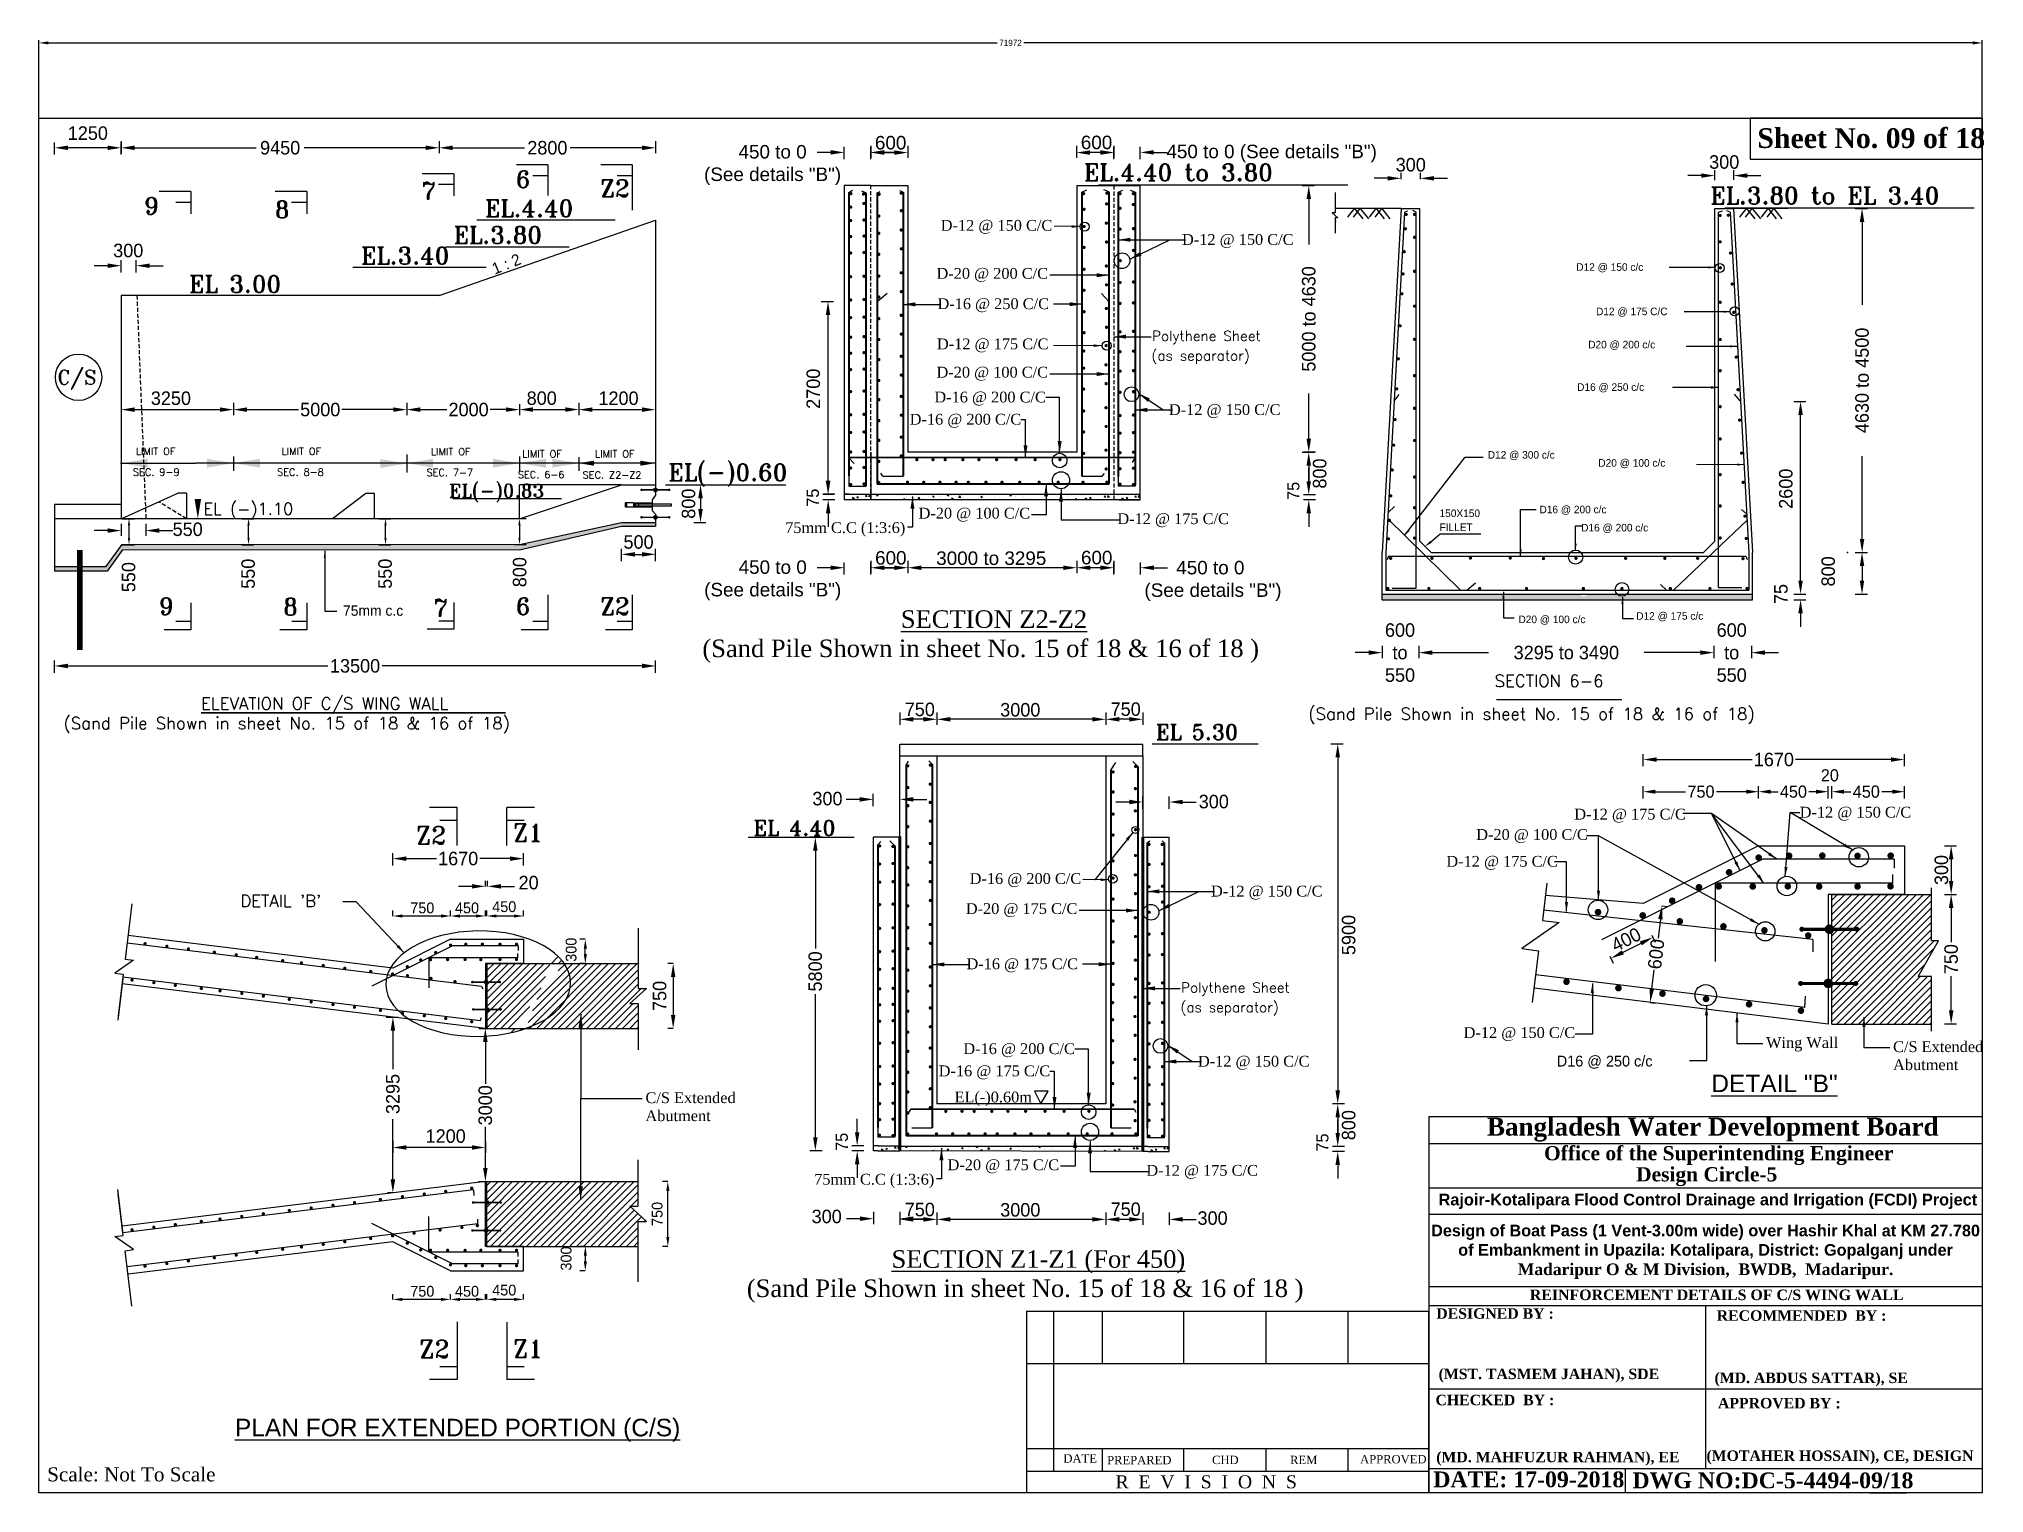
# Model space of a CAD drawing. Extents: x -1206532 to 786809, y -4288605 to 172932.
# Drawn here: x -269095 to -197051, y -4264963 to -4211122 of the extents above; entities that cross this region are included whole.
import ezdxf

# ---------------------------------------------------------------- set-up
doc = ezdxf.new("R2010")
doc.units = 0
doc.header["$LTSCALE"] = 300
doc.header["$MEASUREMENT"] = 0
doc.linetypes.add('ACAD_ISO02W100', pattern=[15, 12, -3])
doc.linetypes.add('DASHED', pattern=[0.75, 0.5, -0.25])
doc.layers.get('0').update_dxf_attribs({"linetype": 'CONTINUOUS'})
doc.layers.get('DEFPOINTS').update_dxf_attribs({"linetype": 'CONTINUOUS'})
for name, color, linetype in [('LINE', 7, 'CONTINUOUS'), ('SLOPEEARTH', 3, 'CONTINUOUS'), ('TEXT', 10, 'CONTINUOUS')]:
    doc.layers.add(name, color=color, linetype=linetype)
doc.layers.add('Other line', color=7, linetype='CONTINUOUS', lineweight=15)
doc.layers.add('Text 20', color=7, linetype='CONTINUOUS', lineweight=15)
doc.styles.add('Arial-200', font='ARIAL_0.TTF')
doc.styles.add('BIG', font='ROMANT.SHX')
doc.dimstyles.new('3', dxfattribs={"dimtxt": 225, "dimasz": 350, "dimexe": 100, "dimexo": 25, "dimgap": 9, "dimtad": 0, "dimdec": 0, "dimzin": 0, "dimdsep": 46, "dimtxsty": 'Standard', "dimcen": 0, "dimclrd": 5, "dimclre": 6, "dimclrt": 1, "dimadec": 0, "dimazin": 0, "dimtfac": 1, "dimtdec": 0, "dimtofl": 0, "dimtmove": 2, "dimatfit": 3, "dimfxl": 1, "dimtolj": 1, "dimtzin": 0, "dimarcsym": 0})
doc.dimstyles.new('ISO-25', dxfattribs={"dimtxt": 2.5, "dimasz": 2.5, "dimexe": 1.25, "dimexo": 0.625, "dimtad": 1, "dimtxsty": 'Standard', "dimcen": 2.5, "dimadec": 0, "dimazin": 0, "dimtfac": 1, "dimtmove": 0, "dimatfit": 3, "dimfxl": 1, "dimarcsym": 0})

msp = doc.modelspace()

# ---------------------------------------------------------------- texts
at = {"linetype": 'ByBlock', "lineweight": 30}
msp.add_text('D16 @ 250 c/c', height=400, dxfattribs=at).set_placement((-212877.47, -4249168.655))
at = {"color": 0, "linetype": 'ByBlock', "lineweight": 30, "insert": (-205449.133, -4214429.458), "char_height": 731.12668, "width": 9744.77205, "attachment_point": 1}
msp.add_mtext('{\\fTimes New Roman|b1|i0|c0|p18;Sheet No. 09 of 18}', dxfattribs=at)
at = {"linetype": 'ByBlock', "lineweight": 30, "char_height": 400}
for s, insert, width, attachment_point in [('{\\fTimes New Roman|b0|i0|c0|p18;D-12 @ 150 C/C}', (-231562.382, -4217824.94), 4181.1469, 3), ('{\\fTimes New Roman|b0|i0|c0|p18;D-12 @ 150 C/C}', (-222626.247, -4218348.035), 4181.1469, 3), ('{\\fTimes New Roman|b0|i0|c0|p18;D-20 @ 200 C/C}', (-231719.214, -4219603.174), 4181.1469, 3), ('{\\fTimes New Roman|b0|i0|c0|p18;D-16 @ 250 C/C}', (-231683.101, -4220726.78), 4181.1469, 3), ('{\\fTimes New Roman|b0|i0|c0|p18;D-12 @ 175 C/C}', (-231702.038, -4222214.238), 4181.1469, 3), ('{\\fTimes New Roman|b0|i0|c0|p18;D-20 @ 100 C/C}', (-231719.214, -4223261.428), 4181.1469, 3), ('{\\fTimes New Roman|b0|i0|c0|p18;D-16 @ 200 C/C}', (-231798.394, -4224182.004), 4181.1469, 3), ('{\\fTimes New Roman|b0|i0|c0|p18;D-12 @ 150 C/C}', (-223110.63, -4224647.293), 4181.1469, 3), ('{\\fTimes New Roman|b0|i0|c0|p18;D-16 @ 200 C/C}', (-232712.325, -4225004.281), 4181.1469, 3), ('{\\fTimes New Roman|b0|i0|c0|p18;D-20 @ 100 C/C}', (-232383.348, -4228481.582), 4181.1469, 3), ('{\\fTimes New Roman|b0|i0|c0|p18;D-12 @ 175 C/C}', (-225019.924, -4228686.713), 4181.1469, 3), ('{\\fTimes New Roman|b0|i0|c0|p18;75mm C.C (1:3:6)}', (-237006.619, -4229016.691), 4523.64507, 3), ('{\\fTimes New Roman|b0|i0|c0|p18;D-12 @ 175 C/C}', (-212227.53, -4239624.883), 4181.1469, 1), ('{\\fTimes New Roman|b0|i0|c0|p18;D-12 @ 150 C/C}', (-203880.636, -4239552.729), 4181.1469, 1), ('{\\fTimes New Roman|b0|i0|c0|p18;D-20 @ 100 C/C}', (-215860.765, -4240379.192), 4181.1469, 1), ('{\\fTimes New Roman|b0|i0|c0|p18;D-12 @ 175 C/C}', (-216966.827, -4241372.092), 4181.1469, 1), ('{\\fTimes New Roman|b0|i0|c0|p18;D-16 @ 200 C/C}', (-230490.84, -4242010.625), 4181.1469, 3), ('{\\fTimes New Roman|b0|i0|c0|p18;D-12 @ 150 C/C}', (-221552.255, -4242474.632), 4181.1469, 3), ('{\\fTimes New Roman|b0|i0|c0|p18;D-20 @ 175 C/C}', (-230634.222, -4243122.85), 4181.1469, 3), ('{\\fTimes New Roman|b0|i0|c0|p18;D-16 @ 175 C/C}', (-230609.109, -4245166.284), 4181.1469, 3), ('{\\fTimes New Roman|b0|i0|c0|p18;D-12 @ 150 C/C}', (-216327.253, -4247713.257), 4181.1469, 1), ('{\\fTimes New Roman|b0|i0|c0|p18;D-16 @ 200 C/C}', (-230724.402, -4248308.601), 4181.1469, 3), ('{\\fTimes New Roman|b0|i0|c0|p18;Wing Wall}', (-205124.765, -4248082.192), 4181.1469, 1), ('{\\fTimes New Roman|b0|i0|c0|p18;C/S Extended Abutment}', (-200421.765, -4248234.192), 4181.1469, 1), ('{\\fTimes New Roman|b0|i0|c0|p18;D-16 @ 175 C/C}', (-231638.332, -4249130.878), 4181.1469, 3), ('{\\fTimes New Roman|b0|i0|c0|p18;D-12 @ 150 C/C}', (-222036.638, -4248773.889), 4181.1469, 3), ('{\\fTimes New Roman|b0|i0|c0|p18;C/S Extended Abutment}', (-246629.765, -4250124.192), 4181.1469, 1), ('{\\fTimes New Roman|b0|i0|c0|p18;EL(-)0.60m}', (-232315.048, -4250098.94), 4181.1469, 3), ('{\\fTimes New Roman|b0|i0|c0|p18;D-20 @ 175 C/C}', (-231309.356, -4252608.179), 4181.1469, 3), ('{\\fTimes New Roman|b0|i0|c0|p18;75mm C.C (1:3:6)}', (-235932.627, -4253143.288), 4523.64507, 3), ('{\\fTimes New Roman|b0|i0|c0|p18;D-12 @ 175 C/C}', (-223945.932, -4252813.31), 4181.1469, 3)]:
    msp.add_mtext(s, dxfattribs=dict(at, insert=insert, width=width, attachment_point=attachment_point))
at = {"color": 0, "linetype": 'ACAD_ISO02W100', "lineweight": 30, "insert": (-268788.312, -4264010.681), "char_height": 517.8814, "width": 18602.1315, "attachment_point": 1}
msp.add_mtext('{\\fTimes New Roman|b0|i0|c0|p18;Scale: Not To Scale}', dxfattribs=at)
at = {"layer": 'LINE', "color": 0}
msp.add_text('1 : 2', height=420, rotation=21.91239535, dxfattribs=at).set_placement((-252212.248, -4219852.259))
for s, height, p in [('D12 @ 150 c/c', 280, (-212155.309, -4219708.568)), ('D12 @ 175 C/C', 280, (-211422.711, -4221352.085)), ('D20 @ 200 c/c', 280, (-211713.159, -4222580.024)), ('D16 @ 250 c/c', 280, (-212123.509, -4224152.953)), ('D12 @ 300 c/c', 280, (-215434.384, -4226663.006)), ('D20 @ 100 c/c', 280, (-211338.812, -4226960.501)), ('150X150 ', 280, (-217218.872, -4228824.864)), ('D16 @ 200 c/c', 280, (-213518.432, -4228686.026)), ('FILLET', 280, (-217219.942, -4229343.53)), ('D16 @ 200 c/c', 280, (-211972.773, -4229358.243)), ('75mm c.c', 385, (-257832.955, -4232480.738)), ('D20 @ 100 c/c', 280, (-214297.607, -4232754.122)), ('D12 @ 175 c/c', 280, (-209934.445, -4232627.684))]:
    msp.add_text(s, height=height, dxfattribs=at).set_placement(p)
at = {"layer": 'LINE', "color": 0, "style": 'BIG'}
for s, height, p in [('Polythene Sheet', 371.28, (-227870.329, -4222304.759)), ('(as separator)', 371.28, (-227891.191, -4223034.476)), ('C/S', 525, (-268411.894, -4223913.359)), ('LIMIT OF ', 265.2, (-265506.276, -4226526.656)), ('LIMIT OF ', 265.2, (-260110.741, -4226526.656)), ('LIMIT OF ', 265.2, (-254577.773, -4226539.678)), ('LIMIT OF ', 265.2, (-251195.362, -4226619.847)), ('LIMIT OF ', 265.2, (-248498.554, -4226619.847)), (' SEC. 9-9', 265.2, (-265794.773, -4227295.256)), (' SEC. 8-8', 265.2, (-260455.141, -4227295.256)), (' SEC. 7-7', 265.2, (-254922.173, -4227308.278)), (' SEC. 6-6', 265.2, (-251539.762, -4227388.447)), (' SEC. Z2-Z2', 265.2, (-249139.634, -4227404.053)), ('SECTION 6-6', 448, (-215179.146, -4235117.662)), ('ELEVATION OF C/S WING WALL', 448, (-263090.678, -4235956.149)), ('(Sand Pile Shown in sheet No. 15 of 18 & 16 of 18)', 448, (-268182.377, -4236682.788)), ('(Sand Pile Shown in sheet No. 15 of 18 & 16 of 18)', 448, (-222079.388, -4236334.574)), ("DETAIL 'B'", 448, (-261634.372, -4243260.687)), ('Polythene Sheet', 371.28, (-226796.337, -4246431.355)), ('(as separator)', 371.28, (-226817.199, -4247161.073))]:
    msp.add_text(s, height=height, dxfattribs=at).set_placement(p)
at = {"layer": 'LINE', "lineweight": 30, "style": 'BIG'}
for s, p in [('Z2', (-255122.93, -4240934.385)), ('Z1', (-251530.514, -4240834.59)), ('Z2', (-255003.094, -4259956.004)), ('Z1', (-251530.514, -4259942.781))]:
    msp.add_text(s, height=650, dxfattribs=at).set_placement(p)
at = {"layer": 'LINE', "lineweight": 30, "char_height": 650, "width": 23417.44191, "attachment_point": 2, "style": 'Arial-200'}
for s, insert in [('{\\fTimes New Roman|b1|i0|c0|p18;     \\fTimes New Roman|b0|i0|c0|p18;\\LSECTION Z2-Z2\\l    \\P (Sand Pile Shown in sheet No. 15 of 18 & 16 of 18 )}', (-234335.907, -4232277.734)), ('{\\LDETAIL "B"}', (-204815.313, -4249468.571)), ('{\\fTimes New Roman|b1|i0|c0|p18;     \\fTimes New Roman|b0|i0|c0|p18;\\LSECTION Z1-Z1 (For 450)\\l    \\P (Sand Pile Shown in sheet No. 15 of 18 & 16 of 18 )}', (-232689.914, -4255971.331)), ('{\\LPLAN FOR EXTENDED PORTION (C/S)}', (-253587.712, -4262211.231))]:
    msp.add_mtext(s, dxfattribs=dict(at, insert=insert))
at = {"layer": 'LINE', "color": 7, "lineweight": 30, "insert": (-202764.231, -4238390.545), "char_height": 450, "attachment_point": 5}
msp.add_mtext('\\A1;20', dxfattribs=at)
at = {"layer": 'LINE', "color": 0, "lineweight": 25, "attachment_point": 8}
for s, insert, char_height, width in [('{\\fTimes New Roman|b1|i0|c0|p18;Bangladesh Water Development Board}', (-207100.785, -4251950.988), 663.33092, 26528.14399), ('{\\fTimes New Roman|b1|i0|c0|p18;Office of the Superintending Engineer}', (-206881.49, -4252818.794), 526.13993, 21041.55779), ('{\\fTimes New Roman|b1|i0|c0|p18;Design Circle-5}', (-207324.277, -4253599.661), 526.13993, 21041.55779), ('{\\fArial|b1|i0|c0|p34;Rajoir-Kotalipara Flood Control Drainage and Irrigation (FCDI) Project}', (-207282.041, -4254444.172), 432, 25794.82457), ('\\pt0.004829;{\\fArial|b1|i0|c0|p34;\\C256;Design of Boat Pass (1 Vent-3.00m wide) over Hashir Khal at KM 27.780 of Embankment in Upazila: Kotalipara, District: Gopalganj under \\P\\ptz;\\fTimes New Roman|b1|i0|c0|p18;Madaripur O & M Division,  BWDB,  Madaripur.}', (-207367.382, -4257030.319), 430, 20488.60529), ('{\\fTimes New Roman|b1|i0|c0|p18;REINFORCEMENT DETAILS OF C/S WING WALL }', (-206954.962, -4257826.265), 389.44184, 19663.76436)]:
    msp.add_mtext(s, dxfattribs=dict(at, insert=insert, char_height=char_height, width=width))
at = {"layer": 'LINE', "color": 0, "lineweight": 25, "attachment_point": 1}
for s, insert, char_height in [('{\\fTimes New Roman|b1|i0|c0|p18;DESIGNED BY :}', (-217341.387, -4258119.939), 387), ('{\\fTimes New Roman|b1|i0|c0|p18;RECOMMENDED  BY :}', (-206953.105, -4258195.522), 387), ('{\\fTimes New Roman|b1|i0|c0|p18;\\C0;(MST. TASMEM JAHAN), SDE}', (-217254.155, -4260356.497), 387), ('{\\fTimes New Roman|b1|i0|c0|p18;\\C0;(MD. ABDUS SATTAR), SE}', (-207036.236, -4260502.32), 387), ('{\\fTimes New Roman|b1|i0|c0|p18;CHECKED  BY :}', (-217370.516, -4261322.563), 387), ('{\\fTimes New Roman|b1|i0|c0|p18;APPROVED BY :}', (-206908.228, -4261439.456), 387), ('{\\fTimes New Roman|b0|i0|c0|p18;DATE }', (-231150.184, -4263525.93), 308.45248), ('{\\fTimes New Roman|b0|i0|c0|p18;APPROVED}', (-220161.647, -4263553.542), 308.45248), ('{\\fTimes New Roman|b1|i0|c0|p18;\\C0;(MD. MAHFUZUR RAHMAN), EE}', (-217342.597, -4263435.691), 387), ('{\\fTimes New Roman|b1|i0|c0|p18;\\C0;(MOTAHER HOSSAIN), CE, DESIGN}', (-207333.785, -4263384.759), 387), ('{\\fTimes New Roman|b0|i0|c0|p18;PREPARED\\fTimes New Roman|b1|i0|c0|p18; }', (-229531.352, -4263586.542), 308.45248), ('{\\fTimes New Roman|b0|i0|c0|p18;CHD}', (-225645.852, -4263580.056), 308.45248), ('{\\fTimes New Roman|b0|i0|c0|p18; REM }', (-222871.027, -4263580.056), 308.45248), ('{\\fTimes New Roman|b1|i0|c0|p18;DATE: 17-09-2018}', (-217452.208, -4264163.247), 583.62167), ('{\\fTimes New Roman|b1|i0|c0|p18; DWG NO:DC-5-4494-09/18}', (-210295.594, -4264200.08), 583.62167), ('{\\fTimes New Roman|b0|i0|c0|p18;R  E  V  I  S  I  O  N  S}', (-229217.458, -4264304.557), 481.957)]:
    msp.add_mtext(s, dxfattribs=dict(at, insert=insert, char_height=char_height))
at = {"layer": 'TEXT', "color": 0, "style": 'BIG'}
for s, height, p in [('6', 630, (-251428.72, -4216633.818)), ('EL.4.40 to 3.80 ', 630, (-230387.235, -4216382.676)), ('7', 630, (-254921.767, -4217053.742)), ('Z2', 630, (-248299.72, -4216969.818)), ('EL.3.80 to EL 3.40 ', 630, (-207188.324, -4217235.738)), ('9', 630, (-265197.592, -4217622.136)), ('8', 630, (-260356.539, -4217751.796)), ('EL.4.40', 630, (-252571.52, -4217709.018)), ('EL.3.80', 630, (-253731.75, -4218697.587)), ('EL.3.40', 630, (-257163.081, -4219462.451)), ('EL 3.00', 630, (-263528.271, -4220514.121)), ('EL(-)0.60', 630, (-245778.374, -4227487.096)), ('EL(-)0.83', 504, (-253904.611, -4228106.256)), ('EL (-)1.10', 441, (-263000.809, -4228743.571)), ('9', 630, (-264651.592, -4232442.618)), ('8', 630, (-260045.539, -4232459.397)), ('6', 630, (-251428.72, -4232442.618)), ('Z2', 630, (-248299.72, -4232442.618)), ('7', 630, (-254477.582, -4232499.237))]:
    msp.add_text(s, height=height, dxfattribs=at).set_placement(p)
at = {"layer": 'Text 20', "lineweight": 30, "style": 'BIG'}
for s, p in [('EL 5.30', (-227723.326, -4237068.67)), ('EL 4.40', (-242631.639, -4240617.783))]:
    msp.add_text(s, height=562.5, dxfattribs=at).set_placement(p)

# ---------------------------------------------------------------- blocks, each defined once
blk = doc.blocks.new('*D278')
at = {"layer": 'DEFPOINTS', "color": 0, "lineweight": 30}
for p in [(-197123, -4211270), (-269095, -4214061), (-197123, -4214061)]:
    blk.add_point(p, dxfattribs=at)
at = {"layer": 'LINE', "color": 6, "lineweight": -2}
for p, q in [((-269095, -4214036), (-269095, -4211170)), ((-197123, -4214036), (-197123, -4211170))]:
    blk.add_line(p, q, dxfattribs=at)
at = {"layer": 'LINE', "color": 5, "lineweight": -2}
for p, q in [((-268745, -4211270), (-233606, -4211270)), ((-197473, -4211270), (-232613, -4211270))]:
    blk.add_line(p, q, dxfattribs=at)
at = {"layer": 'LINE', "color": 5, "lineweight": 30}
for points in [[(-268745, -4211212), (-268745, -4211328), (-269095, -4211270)], [(-197473, -4211212), (-197473, -4211328), (-197123, -4211270)]]:
    blk.add_solid(points, dxfattribs=at)
at = {"layer": 'LINE', "color": 1, "lineweight": 30, "insert": (-233109, -4211270), "char_height": 225, "attachment_point": 5}
blk.add_mtext('\\A1;71972', dxfattribs=at)
blk = doc.blocks.new('*D279')
at = {"layer": 'DEFPOINTS', "color": 0, "lineweight": 30}
for p in [(-250982, -4228887), (-251298, -4229848), (-251012, -4229848)]:
    blk.add_point(p, dxfattribs=at)
at = {"layer": 'LINE', "color": 7, "lineweight": -2}
for p, q in [((-251048, -4228887), (-251498, -4228887)), ((-251298, -4229137), (-251298, -4229598)), ((-251048, -4229848), (-251498, -4229848))]:
    blk.add_line(p, q, dxfattribs=at)
at = {"layer": 'LINE', "color": 7, "lineweight": 30}
for points in [[(-251339, -4229137), (-251256, -4229137), (-251298, -4228887)], [(-251339, -4229598), (-251256, -4229598), (-251298, -4229848)]]:
    blk.add_solid(points, dxfattribs=at)
at = {"layer": 'LINE', "color": 7, "lineweight": 30, "insert": (-251288, -4230866), "char_height": 500, "attachment_point": 5, "rotation": 90}
blk.add_mtext('\\A1;800', dxfattribs=at)
blk = doc.blocks.new('*D280')
at = {"layer": 'DEFPOINTS', "color": 0, "lineweight": 30}
for p in [(-266028, -4228887), (-265758, -4228887), (-266028, -4229848)]:
    blk.add_point(p, dxfattribs=at)
at = {"layer": 'LINE', "color": 7, "lineweight": -2}
for p, q in [((-266008, -4228887), (-265558, -4228887)), ((-265758, -4229598), (-265758, -4229137)), ((-266008, -4229848), (-265558, -4229848))]:
    blk.add_line(p, q, dxfattribs=at)
at = {"layer": 'LINE', "color": 7, "lineweight": 30}
for points in [[(-265799, -4229137), (-265716, -4229137), (-265758, -4228887)], [(-265799, -4229598), (-265716, -4229598), (-265758, -4229848)]]:
    blk.add_solid(points, dxfattribs=at)
at = {"layer": 'LINE', "color": 7, "lineweight": 30, "insert": (-265771, -4231051), "char_height": 500, "attachment_point": 5, "rotation": 90}
blk.add_mtext('\\A1;550', dxfattribs=at)
blk = doc.blocks.new('*D281')
at = {"layer": 'DEFPOINTS', "color": 0, "lineweight": 30}
for p in [(-246255, -4234338), (-268518, -4235241), (-246255, -4235241)]:
    blk.add_point(p, dxfattribs=at)
at = {"layer": 'LINE', "color": 7, "lineweight": -2}
for p, q in [((-268518, -4234588), (-268518, -4234138)), ((-268018, -4234338), (-258395, -4234338)), ((-246755, -4234338), (-256377, -4234338)), ((-246255, -4234588), (-246255, -4234138))]:
    blk.add_line(p, q, dxfattribs=at)
at = {"layer": 'LINE', "color": 7, "lineweight": 30}
for points in [[(-268018, -4234255), (-268018, -4234422), (-268518, -4234338)], [(-246755, -4234255), (-246755, -4234422), (-246255, -4234338)]]:
    blk.add_solid(points, dxfattribs=at)
at = {"layer": 'LINE', "color": 7, "lineweight": 30, "insert": (-257386, -4234338), "char_height": 500, "attachment_point": 5}
blk.add_mtext('\\A1;13500', dxfattribs=at)
blk = doc.blocks.new('*D282')
at = {"layer": 'DEFPOINTS', "color": 0, "lineweight": 30}
for p in [(-246255, -4230206), (-247518, -4230481), (-246255, -4230481)]:
    blk.add_point(p, dxfattribs=at)
at = {"layer": 'LINE', "color": 7, "lineweight": -2}
for p, q in [((-247518, -4230456), (-247518, -4230006)), ((-247018, -4230206), (-246755, -4230206)), ((-246255, -4230456), (-246255, -4230006))]:
    blk.add_line(p, q, dxfattribs=at)
at = {"layer": 'LINE', "color": 7, "lineweight": 30}
for points in [[(-247018, -4230123), (-247018, -4230290), (-247518, -4230206)], [(-246755, -4230123), (-246755, -4230290), (-246255, -4230206)]]:
    blk.add_solid(points, dxfattribs=at)
at = {"layer": 'LINE', "color": 7, "lineweight": 30, "insert": (-246886, -4229752), "char_height": 500, "attachment_point": 5}
blk.add_mtext('\\A1;500', dxfattribs=at)
blk = doc.blocks.new('*D283')
at = {"layer": 'DEFPOINTS', "color": 0, "lineweight": 30}
for p in [(-249098, -4224638), (-246255, -4224594), (-246255, -4224848)]:
    blk.add_point(p, dxfattribs=at)
at = {"layer": 'LINE', "color": 7, "lineweight": -2}
for p, q in [((-249098, -4224643), (-249098, -4225048)), ((-246255, -4224599), (-246255, -4225048)), ((-248598, -4224848), (-246755, -4224848))]:
    blk.add_line(p, q, dxfattribs=at)
at = {"layer": 'LINE', "color": 7, "lineweight": 30}
for points in [[(-248598, -4224765), (-248598, -4224931), (-249098, -4224848)], [(-246755, -4224765), (-246755, -4224931), (-246255, -4224848)]]:
    blk.add_solid(points, dxfattribs=at)
at = {"layer": 'LINE', "color": 7, "lineweight": 30, "insert": (-247628, -4224429), "char_height": 500, "attachment_point": 5}
blk.add_mtext('\\A1;1200', dxfattribs=at)
blk = doc.blocks.new('*D284')
at = {"layer": 'DEFPOINTS', "color": 0, "lineweight": 30}
for p in [(-244919, -4227627), (-244981, -4229033), (-244591, -4229033)]:
    blk.add_point(p, dxfattribs=at)
at = {"layer": 'LINE', "color": 7, "lineweight": -2}
for p, q in [((-244841, -4227627), (-244391, -4227627)), ((-244591, -4228127), (-244591, -4228533)), ((-244841, -4229033), (-244391, -4229033))]:
    blk.add_line(p, q, dxfattribs=at)
at = {"layer": 'LINE', "color": 7, "lineweight": 30}
for points in [[(-244674, -4228127), (-244508, -4228127), (-244591, -4227627)], [(-244674, -4228533), (-244508, -4228533), (-244591, -4229033)]]:
    blk.add_solid(points, dxfattribs=at)
at = {"layer": 'LINE', "color": 7, "lineweight": 30, "insert": (-245034, -4228330), "char_height": 500, "attachment_point": 5, "rotation": 90}
blk.add_mtext('\\A1;800', dxfattribs=at)
blk = doc.blocks.new('*D285')
at = {"layer": 'DEFPOINTS', "color": 0, "lineweight": 30}
for p in [(-265488, -4219519), (-266049, -4220189), (-265488, -4220189)]:
    blk.add_point(p, dxfattribs=at)
at = {"layer": 'LINE', "color": 7, "lineweight": -2}
for p, q in [((-266549, -4219519), (-267049, -4219519)), ((-266049, -4219769), (-266049, -4219319)), ((-265488, -4219769), (-265488, -4219319)), ((-264988, -4219519), (-264488, -4219519))]:
    blk.add_line(p, q, dxfattribs=at)
at = {"layer": 'LINE', "color": 7, "lineweight": 30}
for points in [[(-266549, -4219436), (-266549, -4219602), (-266049, -4219519)], [(-264988, -4219436), (-264988, -4219602), (-265488, -4219519)]]:
    blk.add_solid(points, dxfattribs=at)
at = {"layer": 'LINE', "color": 7, "lineweight": 30, "insert": (-265786, -4218960), "char_height": 500, "attachment_point": 5}
blk.add_mtext('\\A1;300', dxfattribs=at)
blk = doc.blocks.new('*D286')
at = {"layer": 'DEFPOINTS', "color": 0, "lineweight": 30}
for p in [(-266049, -4214759), (-266049, -4215155), (-254271, -4214759)]:
    blk.add_point(p, dxfattribs=at)
at = {"layer": 'LINE', "color": 7, "lineweight": -2}
for p, q in [((-266049, -4214905), (-266049, -4215355)), ((-265549, -4215155), (-261044, -4215155)), ((-254771, -4215155), (-259276, -4215155)), ((-254271, -4214905), (-254271, -4215355))]:
    blk.add_line(p, q, dxfattribs=at)
at = {"layer": 'LINE', "color": 7, "lineweight": 30}
for points in [[(-265549, -4215071), (-265549, -4215238), (-266049, -4215155)], [(-254771, -4215071), (-254771, -4215238), (-254271, -4215155)]]:
    blk.add_solid(points, dxfattribs=at)
at = {"layer": 'LINE', "color": 7, "lineweight": 30, "insert": (-260160, -4215155), "char_height": 500, "attachment_point": 5}
blk.add_mtext('\\A1;9450', dxfattribs=at)
blk = doc.blocks.new('*D287')
at = {"layer": 'DEFPOINTS', "color": 0, "lineweight": 30}
for p in [(-268518, -4215155), (-268518, -4215551), (-266049, -4215617)]:
    blk.add_point(p, dxfattribs=at)
at = {"layer": 'LINE', "color": 7, "lineweight": -2}
for p, q in [((-268518, -4215405), (-268518, -4214955)), ((-266549, -4215155), (-268018, -4215155)), ((-266049, -4215405), (-266049, -4214955))]:
    blk.add_line(p, q, dxfattribs=at)
at = {"layer": 'LINE', "color": 7, "lineweight": 30}
for points in [[(-268018, -4215071), (-268018, -4215238), (-268518, -4215155)], [(-266549, -4215071), (-266549, -4215238), (-266049, -4215155)]]:
    blk.add_solid(points, dxfattribs=at)
at = {"layer": 'LINE', "color": 7, "lineweight": 30, "insert": (-267283, -4214613), "char_height": 500, "attachment_point": 5}
blk.add_mtext('\\A1;1250', dxfattribs=at)
blk = doc.blocks.new('*D288')
at = {"layer": 'DEFPOINTS', "color": 0, "lineweight": 30}
for p in [(-254271, -4214759), (-254271, -4215155), (-246255, -4214875)]:
    blk.add_point(p, dxfattribs=at)
at = {"layer": 'LINE', "color": 7, "lineweight": -2}
for p, q in [((-254271, -4214905), (-254271, -4215355)), ((-253771, -4215155), (-251105, -4215155)), ((-246755, -4215155), (-249421, -4215155)), ((-246255, -4214905), (-246255, -4215355))]:
    blk.add_line(p, q, dxfattribs=at)
at = {"layer": 'LINE', "color": 7, "lineweight": 30}
for points in [[(-253771, -4215071), (-253771, -4215238), (-254271, -4215155)], [(-246755, -4215071), (-246755, -4215238), (-246255, -4215155)]]:
    blk.add_solid(points, dxfattribs=at)
at = {"layer": 'LINE', "color": 7, "lineweight": 30, "insert": (-250263, -4215155), "char_height": 500, "attachment_point": 5}
blk.add_mtext('\\A1;2800', dxfattribs=at)
blk = doc.blocks.new('*D289')
at = {"layer": 'DEFPOINTS', "color": 0, "lineweight": 30}
for p in [(-266049, -4228887), (-265133, -4228887), (-265133, -4229326)]:
    blk.add_point(p, dxfattribs=at)
at = {"layer": 'LINE', "color": 7, "lineweight": -2}
for p, q in [((-266549, -4229326), (-267049, -4229326)), ((-266049, -4229076), (-266049, -4229526)), ((-265133, -4229076), (-265133, -4229526)), ((-264633, -4229326), (-264133, -4229326))]:
    blk.add_line(p, q, dxfattribs=at)
at = {"layer": 'LINE', "color": 7, "lineweight": 30}
for points in [[(-266549, -4229243), (-266549, -4229409), (-266049, -4229326)], [(-264633, -4229243), (-264633, -4229409), (-265133, -4229326)]]:
    blk.add_solid(points, dxfattribs=at)
at = {"layer": 'LINE', "color": 7, "lineweight": 30, "insert": (-263584, -4229281), "char_height": 500, "attachment_point": 5}
blk.add_mtext('\\A1;550', dxfattribs=at)
blk = doc.blocks.new('*D290')
at = {"layer": 'DEFPOINTS', "color": 0, "lineweight": 30}
for p in [(-255474, -4224648), (-251298, -4224638), (-251298, -4224848)]:
    blk.add_point(p, dxfattribs=at)
at = {"layer": 'LINE', "color": 7, "lineweight": -2}
for p, q in [((-255474, -4224653), (-255474, -4225048)), ((-251298, -4224643), (-251298, -4225048)), ((-254974, -4224848), (-253981, -4224848)), ((-251798, -4224848), (-252380, -4224848))]:
    blk.add_line(p, q, dxfattribs=at)
at = {"layer": 'LINE', "color": 7, "lineweight": 30}
for points in [[(-254974, -4224765), (-254974, -4224931), (-255474, -4224848)], [(-251798, -4224765), (-251798, -4224931), (-251298, -4224848)]]:
    blk.add_solid(points, dxfattribs=at)
at = {"layer": 'LINE', "color": 7, "lineweight": 30, "insert": (-253181, -4224848), "char_height": 500, "attachment_point": 5}
blk.add_mtext('\\A1;2000', dxfattribs=at)
blk = doc.blocks.new('*D335')
at = {"layer": 'DEFPOINTS', "color": 0, "lineweight": 30}
for p in [(-261890, -4224564), (-266049, -4224729), (-261890, -4224848)]:
    blk.add_point(p, dxfattribs=at)
at = {"layer": 'LINE', "color": 7, "lineweight": -2}
for p, q in [((-261890, -4224598), (-261890, -4225048)), ((-266049, -4224734), (-266049, -4225048)), ((-265549, -4224848), (-262390, -4224848))]:
    blk.add_line(p, q, dxfattribs=at)
at = {"layer": 'LINE', "color": 7, "lineweight": 30}
for points in [[(-265549, -4224765), (-265549, -4224931), (-266049, -4224848)], [(-262390, -4224765), (-262390, -4224931), (-261890, -4224848)]]:
    blk.add_solid(points, dxfattribs=at)
at = {"layer": 'LINE', "color": 7, "lineweight": 30, "insert": (-264206, -4224429), "char_height": 500, "attachment_point": 5}
blk.add_mtext('\\A1;3250', dxfattribs=at)
blk = doc.blocks.new('*D383')
at = {"layer": 'DEFPOINTS', "color": 0, "lineweight": 30}
for p in [(-256529, -4228887), (-256258, -4228887), (-256529, -4229848)]:
    blk.add_point(p, dxfattribs=at)
at = {"layer": 'LINE', "color": 7, "lineweight": -2}
for p, q in [((-256508, -4228887), (-256058, -4228887)), ((-256258, -4229598), (-256258, -4229137)), ((-256508, -4229848), (-256058, -4229848))]:
    blk.add_line(p, q, dxfattribs=at)
at = {"layer": 'LINE', "color": 7, "lineweight": 30}
for points in [[(-256300, -4229137), (-256217, -4229137), (-256258, -4228887)], [(-256300, -4229598), (-256217, -4229598), (-256258, -4229848)]]:
    blk.add_solid(points, dxfattribs=at)
at = {"layer": 'LINE', "color": 7, "lineweight": 30, "insert": (-256271, -4230925), "char_height": 500, "attachment_point": 5, "rotation": 90}
blk.add_mtext('\\A1;550', dxfattribs=at)
blk = doc.blocks.new('*D384')
at = {"layer": 'DEFPOINTS', "color": 0, "lineweight": 30}
for p in [(-261601, -4228887), (-261330, -4228887), (-261601, -4229848)]:
    blk.add_point(p, dxfattribs=at)
at = {"layer": 'LINE', "color": 7, "lineweight": -2}
for p, q in [((-261580, -4228887), (-261130, -4228887)), ((-261330, -4229598), (-261330, -4229137)), ((-261580, -4229848), (-261130, -4229848))]:
    blk.add_line(p, q, dxfattribs=at)
at = {"layer": 'LINE', "color": 7, "lineweight": 30}
for points in [[(-261372, -4229137), (-261289, -4229137), (-261330, -4228887)], [(-261372, -4229598), (-261289, -4229598), (-261330, -4229848)]]:
    blk.add_solid(points, dxfattribs=at)
at = {"layer": 'LINE', "color": 7, "lineweight": 30, "insert": (-261344, -4230925), "char_height": 500, "attachment_point": 5, "rotation": 90}
blk.add_mtext('\\A1;550', dxfattribs=at)
blk = doc.blocks.new('*D727')
at = {"layer": 'DEFPOINTS', "color": 0, "lineweight": 30}
for p in [(-261890, -4224564), (-255474, -4224594), (-255474, -4224848)]:
    blk.add_point(p, dxfattribs=at)
at = {"layer": 'LINE', "color": 7, "lineweight": -2}
for p, q in [((-261890, -4224598), (-261890, -4225048)), ((-255474, -4224599), (-255474, -4225048)), ((-261390, -4224848), (-259476, -4224848)), ((-255974, -4224848), (-257875, -4224848))]:
    blk.add_line(p, q, dxfattribs=at)
at = {"layer": 'LINE', "color": 7, "lineweight": 30}
for points in [[(-261390, -4224765), (-261390, -4224931), (-261890, -4224848)], [(-255974, -4224765), (-255974, -4224931), (-255474, -4224848)]]:
    blk.add_solid(points, dxfattribs=at)
at = {"layer": 'LINE', "color": 7, "lineweight": 30, "insert": (-258675, -4224848), "char_height": 500, "attachment_point": 5}
blk.add_mtext('\\A1;5000', dxfattribs=at)
blk = doc.blocks.new('*D785')
at = {"layer": 'DEFPOINTS', "color": 0, "lineweight": 30}
for p in [(-251298, -4224643), (-249098, -4224592), (-249098, -4224845)]:
    blk.add_point(p, dxfattribs=at)
at = {"layer": 'LINE', "color": 7, "lineweight": -2}
for p, q in [((-251298, -4224648), (-251298, -4225045)), ((-249098, -4224597), (-249098, -4225045)), ((-250798, -4224845), (-249598, -4224845))]:
    blk.add_line(p, q, dxfattribs=at)
at = {"layer": 'LINE', "color": 7, "lineweight": 30}
for points in [[(-250798, -4224762), (-250798, -4224929), (-251298, -4224845)], [(-249598, -4224762), (-249598, -4224929), (-249098, -4224845)]]:
    blk.add_solid(points, dxfattribs=at)
at = {"layer": 'LINE', "color": 7, "lineweight": 30, "insert": (-250472, -4224426), "char_height": 500, "attachment_point": 5}
blk.add_mtext('\\A1;800', dxfattribs=at)
blk = doc.blocks.new('*D788')
at = {"layer": 'DEFPOINTS', "color": 0, "lineweight": 30}
for p in [(-204112, -4231676), (-203849, -4231676), (-204112, -4231886)]:
    blk.add_point(p, dxfattribs=at)
at = {"layer": 'LINE', "color": 7, "lineweight": -2}
for p, q in [((-203849, -4231176), (-203849, -4230676)), ((-204099, -4231676), (-203649, -4231676)), ((-204099, -4231886), (-203649, -4231886)), ((-203849, -4232386), (-203849, -4232886))]:
    blk.add_line(p, q, dxfattribs=at)
at = {"layer": 'LINE', "color": 7, "lineweight": 30}
for points in [[(-203932, -4231176), (-203765, -4231176), (-203849, -4231676)], [(-203932, -4232386), (-203765, -4232386), (-203849, -4231886)]]:
    blk.add_solid(points, dxfattribs=at)
at = {"layer": 'LINE', "color": 7, "lineweight": 30, "insert": (-204576, -4231676), "char_height": 500, "attachment_point": 5, "rotation": 90}
blk.add_mtext('\\A1;75', dxfattribs=at)
blk = doc.blocks.new('*D789')
at = {"layer": 'DEFPOINTS', "color": 0, "lineweight": 30}
for p in [(-202110, -4230136), (-202150, -4231676), (-201572, -4231676)]:
    blk.add_point(p, dxfattribs=at)
at = {"layer": 'LINE', "color": 7, "lineweight": -2}
for p, q in [((-201822, -4230136), (-201372, -4230136)), ((-201572, -4230636), (-201572, -4231176)), ((-201822, -4231676), (-201372, -4231676))]:
    blk.add_line(p, q, dxfattribs=at)
at = {"layer": 'LINE', "color": 7, "lineweight": 30}
for points in [[(-201656, -4230636), (-201489, -4230636), (-201572, -4230136)], [(-201656, -4231176), (-201489, -4231176), (-201572, -4231676)]]:
    blk.add_solid(points, dxfattribs=at)
at = {"layer": 'LINE', "color": 7, "lineweight": 30, "insert": (-202822, -4230836), "char_height": 500, "attachment_point": 5, "rotation": 90}
blk.add_mtext('\\A1;800', dxfattribs=at)
blk = doc.blocks.new('*D790')
at = {"layer": 'DEFPOINTS', "color": 0, "lineweight": 30}
for p in [(-217983, -4233580), (-207063, -4233580), (-207063, -4233846)]:
    blk.add_point(p, dxfattribs=at)
at = {"layer": 'LINE', "color": 7, "lineweight": -2}
for p, q in [((-217983, -4233596), (-217983, -4234046)), ((-217483, -4233846), (-215407, -4233846)), ((-207563, -4233846), (-209639, -4233846)), ((-207063, -4233596), (-207063, -4234046))]:
    blk.add_line(p, q, dxfattribs=at)
at = {"layer": 'LINE', "color": 7, "lineweight": 30}
for points in [[(-217483, -4233762), (-217483, -4233929), (-217983, -4233846)], [(-207563, -4233762), (-207563, -4233929), (-207063, -4233846)]]:
    blk.add_solid(points, dxfattribs=at)
at = {"layer": 'LINE', "color": 7, "lineweight": 30, "insert": (-212523, -4233846), "char_height": 500, "attachment_point": 5}
blk.add_mtext('\\A1;3295 to 3490', dxfattribs=at)
blk = doc.blocks.new('*D791')
at = {"layer": 'DEFPOINTS', "color": 0, "lineweight": 30}
for p in [(-202180, -4217396), (-201570, -4217396), (-202180, -4230136)]:
    blk.add_point(p, dxfattribs=at)
at = {"layer": 'LINE', "color": 7, "lineweight": -2}
for p, q in [((-201820, -4217396), (-201370, -4217396)), ((-201570, -4217896), (-201570, -4220966)), ((-201570, -4229636), (-201570, -4226567)), ((-201820, -4230136), (-201370, -4230136))]:
    blk.add_line(p, q, dxfattribs=at)
at = {"layer": 'LINE', "color": 7, "lineweight": 30}
for points in [[(-201654, -4217896), (-201487, -4217896), (-201570, -4217396)], [(-201654, -4229636), (-201487, -4229636), (-201570, -4230136)]]:
    blk.add_solid(points, dxfattribs=at)
at = {"layer": 'LINE', "color": 7, "lineweight": 30, "insert": (-201570, -4223766), "char_height": 500, "attachment_point": 5, "rotation": 90}
blk.add_mtext('\\A1;4630 to 4500', dxfattribs=at)
blk = doc.blocks.new('*D792')
at = {"layer": 'DEFPOINTS', "color": 0, "lineweight": 30}
for p in [(-204595, -4224547), (-203849, -4224547), (-204042, -4231676)]:
    blk.add_point(p, dxfattribs=at)
at = {"layer": 'LINE', "color": 7, "lineweight": -2}
for p, q in [((-204099, -4224547), (-203649, -4224547)), ((-203849, -4231176), (-203849, -4225047)), ((-204037, -4231676), (-203649, -4231676))]:
    blk.add_line(p, q, dxfattribs=at)
at = {"layer": 'LINE', "color": 7, "lineweight": 30}
for points in [[(-203932, -4225047), (-203765, -4225047), (-203849, -4224547)], [(-203932, -4231176), (-203765, -4231176), (-203849, -4231676)]]:
    blk.add_solid(points, dxfattribs=at)
at = {"layer": 'LINE', "color": 7, "lineweight": 30, "insert": (-204393, -4227777), "char_height": 500, "attachment_point": 5, "rotation": 90}
blk.add_mtext('\\A1;2600', dxfattribs=at)
blk = doc.blocks.new('*D793')
at = {"layer": 'DEFPOINTS', "color": 0, "lineweight": 30}
for p in [(-207026, -4216360), (-206326, -4216183), (-206326, -4216343)]:
    blk.add_point(p, dxfattribs=at)
at = {"layer": 'LINE', "color": 7, "lineweight": -2}
for p, q in [((-207026, -4216355), (-207026, -4215983)), ((-206326, -4216338), (-206326, -4215983)), ((-207526, -4216183), (-208026, -4216183)), ((-205826, -4216183), (-205326, -4216183))]:
    blk.add_line(p, q, dxfattribs=at)
at = {"layer": 'LINE', "color": 7, "lineweight": 30}
for points in [[(-207526, -4216100), (-207526, -4216266), (-207026, -4216183)], [(-205826, -4216100), (-205826, -4216266), (-206326, -4216183)]]:
    blk.add_solid(points, dxfattribs=at)
at = {"layer": 'LINE', "color": 7, "lineweight": 30, "insert": (-206676, -4215683), "char_height": 500, "attachment_point": 5}
blk.add_mtext('\\A1;300', dxfattribs=at)
blk = doc.blocks.new('*D794')
at = {"layer": 'DEFPOINTS', "color": 0, "lineweight": 30}
for p in [(-218644, -4216315), (-217928, -4216284), (-217928, -4216315)]:
    blk.add_point(p, dxfattribs=at)
at = {"layer": 'LINE', "color": 7, "lineweight": -2}
for p, q in [((-219144, -4216284), (-219644, -4216284)), ((-218644, -4216310), (-218644, -4216084)), ((-217928, -4216310), (-217928, -4216084)), ((-217428, -4216284), (-216928, -4216284))]:
    blk.add_line(p, q, dxfattribs=at)
at = {"layer": 'LINE', "color": 7, "lineweight": 30}
for points in [[(-219144, -4216201), (-219144, -4216367), (-218644, -4216284)], [(-217428, -4216201), (-217428, -4216367), (-217928, -4216284)]]:
    blk.add_solid(points, dxfattribs=at)
at = {"layer": 'LINE', "color": 7, "lineweight": 30, "insert": (-218286, -4215784), "char_height": 500, "attachment_point": 5}
blk.add_mtext('\\A1;300', dxfattribs=at)
blk = doc.blocks.new('*D786')
at = {"layer": 'DEFPOINTS', "color": 0, "lineweight": 30}
for p in [(-219346, -4233347), (-219346, -4233846), (-217983, -4233347)]:
    blk.add_point(p, dxfattribs=at)
at = {"layer": 'LINE', "color": 7, "lineweight": -2}
for p, q in [((-219846, -4233846), (-220346, -4233846)), ((-219346, -4233596), (-219346, -4234046)), ((-217983, -4233596), (-217983, -4234046)), ((-217483, -4233846), (-216983, -4233846))]:
    blk.add_line(p, q, dxfattribs=at)
at = {"layer": 'LINE', "color": 7, "lineweight": 30}
for points in [[(-219846, -4233762), (-219846, -4233929), (-219346, -4233846)], [(-217483, -4233762), (-217483, -4233929), (-217983, -4233846)]]:
    blk.add_solid(points, dxfattribs=at)
at = {"layer": 'LINE', "color": 7, "lineweight": 30, "insert": (-218683, -4233846), "char_height": 500, "attachment_point": 5}
blk.add_mtext('\\A1;600 \\Pto \\P550', dxfattribs=at)
blk = doc.blocks.new('*D787')
at = {"layer": 'DEFPOINTS', "color": 0, "lineweight": 30}
for p in [(-207063, -4233347), (-207063, -4233846), (-205663, -4233417)]:
    blk.add_point(p, dxfattribs=at)
at = {"layer": 'LINE', "color": 7, "lineweight": -2}
for p, q in [((-207563, -4233846), (-208063, -4233846)), ((-207063, -4233596), (-207063, -4234046)), ((-205663, -4233596), (-205663, -4234046)), ((-205163, -4233846), (-204663, -4233846))]:
    blk.add_line(p, q, dxfattribs=at)
at = {"layer": 'LINE', "color": 7, "lineweight": 30}
for points in [[(-207563, -4233762), (-207563, -4233929), (-207063, -4233846)], [(-205163, -4233762), (-205163, -4233929), (-205663, -4233846)]]:
    blk.add_solid(points, dxfattribs=at)
at = {"layer": 'LINE', "color": 7, "lineweight": 30, "insert": (-206399, -4233846), "char_height": 500, "attachment_point": 5}
blk.add_mtext('\\A1;600 \\Pto \\P550', dxfattribs=at)
blk = doc.blocks.new('*D812')
at = {"layer": 'DEFPOINTS', "color": 0, "lineweight": 30}
for p in [(-245603, -4245356), (-245603, -4247756), (-245603, -4247756)]:
    blk.add_point(p, dxfattribs=at)
at = {"layer": 'LINE', "color": 7, "lineweight": -2}
for p, q in [((-245603, -4245356), (-245803, -4245356)), ((-245603, -4245856), (-245603, -4247256)), ((-245603, -4247756), (-245803, -4247756))]:
    blk.add_line(p, q, dxfattribs=at)
at = {"layer": 'LINE', "color": 7, "lineweight": 30}
for points in [[(-245686, -4245856), (-245519, -4245856), (-245603, -4245356)], [(-245686, -4247256), (-245519, -4247256), (-245603, -4247756)]]:
    blk.add_solid(points, dxfattribs=at)
at = {"layer": 'LINE', "color": 7, "lineweight": 30, "insert": (-246104, -4246556), "char_height": 500, "attachment_point": 5, "rotation": 90}
blk.add_mtext('\\A1;750', dxfattribs=at)
blk = doc.blocks.new('*D813')
at = {"layer": 'DEFPOINTS', "color": 0, "lineweight": 30}
for p in [(-255985, -4241472), (-255985, -4248665), (-251150, -4248665)]:
    blk.add_point(p, dxfattribs=at)
at = {"layer": 'LINE', "color": 7, "lineweight": -2}
for p, q in [((-255985, -4241722), (-255985, -4241272)), ((-255485, -4241472), (-254368, -4241472)), ((-251650, -4241472), (-252767, -4241472)), ((-251150, -4241722), (-251150, -4241272))]:
    blk.add_line(p, q, dxfattribs=at)
at = {"layer": 'LINE', "color": 7, "lineweight": 30}
for points in [[(-255485, -4241389), (-255485, -4241556), (-255985, -4241472)], [(-251650, -4241389), (-251650, -4241556), (-251150, -4241472)]]:
    blk.add_solid(points, dxfattribs=at)
at = {"layer": 'LINE', "color": 7, "lineweight": 30, "insert": (-253567, -4241472), "char_height": 500, "attachment_point": 5}
blk.add_mtext('\\A1;1670', dxfattribs=at)
blk = doc.blocks.new('*D814')
at = {"layer": 'DEFPOINTS', "color": 0, "lineweight": 30}
for p in [(-248857, -4244456), (-248857, -4244456), (-248857, -4245356)]:
    blk.add_point(p, dxfattribs=at)
at = {"layer": 'LINE', "color": 7, "lineweight": -2}
for p, q in [((-248857, -4244456), (-249057, -4244456)), ((-248857, -4245006), (-248857, -4244806)), ((-248857, -4245356), (-249057, -4245356))]:
    blk.add_line(p, q, dxfattribs=at)
at = {"layer": 'LINE', "color": 7, "lineweight": 30}
for points in [[(-248915, -4244806), (-248798, -4244806), (-248857, -4244456)], [(-248915, -4245006), (-248798, -4245006), (-248857, -4245356)]]:
    blk.add_solid(points, dxfattribs=at)
at = {"layer": 'LINE', "color": 7, "lineweight": 30, "insert": (-249383, -4244845), "char_height": 400, "attachment_point": 5, "rotation": 90}
blk.add_mtext('\\A1;300', dxfattribs=at)
blk = doc.blocks.new('*D815')
at = {"layer": 'DEFPOINTS', "color": 0, "lineweight": 30}
for p in [(-252810, -4247756), (-253319, -4253428), (-252560, -4253428)]:
    blk.add_point(p, dxfattribs=at)
at = {"layer": 'LINE', "color": 7, "lineweight": -2}
for p, q in [((-252805, -4247756), (-252360, -4247756)), ((-252560, -4248256), (-252560, -4249806)), ((-252560, -4252928), (-252560, -4251407)), ((-252810, -4253428), (-252360, -4253428))]:
    blk.add_line(p, q, dxfattribs=at)
at = {"layer": 'LINE', "color": 7, "lineweight": 30}
for points in [[(-252643, -4248256), (-252477, -4248256), (-252560, -4247756)], [(-252643, -4252928), (-252477, -4252928), (-252560, -4253428)]]:
    blk.add_solid(points, dxfattribs=at)
at = {"layer": 'LINE', "color": 7, "lineweight": 30, "insert": (-252560, -4250606), "char_height": 500, "attachment_point": 5, "rotation": 90}
blk.add_mtext('\\A1;3000', dxfattribs=at)
blk = doc.blocks.new('*D816')
at = {"layer": 'DEFPOINTS', "color": 0, "lineweight": 30}
for p in [(-245802, -4253428), (-245802, -4253428), (-245802, -4255828)]:
    blk.add_point(p, dxfattribs=at)
at = {"layer": 'LINE', "color": 7, "lineweight": -2}
for p, q in [((-245802, -4253428), (-246002, -4253428)), ((-245802, -4255478), (-245802, -4253778)), ((-245802, -4255828), (-246002, -4255828))]:
    blk.add_line(p, q, dxfattribs=at)
at = {"layer": 'LINE', "color": 7, "lineweight": 30}
for points in [[(-245860, -4253778), (-245743, -4253778), (-245802, -4253428)], [(-245860, -4255478), (-245743, -4255478), (-245802, -4255828)]]:
    blk.add_solid(points, dxfattribs=at)
at = {"layer": 'LINE', "color": 7, "lineweight": 30, "insert": (-246195, -4254628), "char_height": 400, "attachment_point": 5, "rotation": 90}
blk.add_mtext('\\A1;750', dxfattribs=at)
blk = doc.blocks.new('*D817')
at = {"layer": 'DEFPOINTS', "color": 0, "lineweight": 30}
for p in [(-252500, -4257792), (-252500, -4257792), (-251150, -4257792)]:
    blk.add_point(p, dxfattribs=at)
at = {"layer": 'LINE', "color": 7, "lineweight": -2}
for p, q in [((-252500, -4257792), (-252500, -4257592)), ((-251500, -4257792), (-252150, -4257792)), ((-251150, -4257792), (-251150, -4257592))]:
    blk.add_line(p, q, dxfattribs=at)
at = {"layer": 'LINE', "color": 7, "lineweight": 30}
for points in [[(-252150, -4257733), (-252150, -4257850), (-252500, -4257792)], [(-251500, -4257733), (-251500, -4257850), (-251150, -4257792)]]:
    blk.add_solid(points, dxfattribs=at)
at = {"layer": 'LINE', "color": 7, "lineweight": 30, "insert": (-251861, -4257449), "char_height": 400, "attachment_point": 5}
blk.add_mtext('\\A1;450', dxfattribs=at)
blk = doc.blocks.new('*D818')
at = {"layer": 'DEFPOINTS', "color": 0, "lineweight": 30}
for p in [(-248857, -4255828), (-248857, -4256728), (-248857, -4256728)]:
    blk.add_point(p, dxfattribs=at)
at = {"layer": 'LINE', "color": 7, "lineweight": -2}
for p, q in [((-248857, -4255828), (-249057, -4255828)), ((-248857, -4256178), (-248857, -4256378)), ((-248857, -4256728), (-249057, -4256728))]:
    blk.add_line(p, q, dxfattribs=at)
at = {"layer": 'LINE', "color": 7, "lineweight": 30}
for points in [[(-248915, -4256178), (-248798, -4256178), (-248857, -4255828)], [(-248915, -4256378), (-248798, -4256378), (-248857, -4256728)]]:
    blk.add_solid(points, dxfattribs=at)
at = {"layer": 'LINE', "color": 7, "lineweight": 30, "insert": (-249567, -4256278), "char_height": 400, "attachment_point": 5, "rotation": 90}
blk.add_mtext('\\A1;300', dxfattribs=at)
blk = doc.blocks.new('*D809')
at = {"layer": 'DEFPOINTS', "color": 0, "lineweight": 30}
for p in [(-253850, -4257792), (-253850, -4257792), (-252560, -4257792)]:
    blk.add_point(p, dxfattribs=at)
at = {"layer": 'LINE', "color": 7, "lineweight": -2}
for p, q in [((-253850, -4257792), (-253850, -4257592)), ((-252910, -4257792), (-253500, -4257792)), ((-252560, -4257792), (-252560, -4257592))]:
    blk.add_line(p, q, dxfattribs=at)
at = {"layer": 'LINE', "color": 7, "lineweight": 30}
for points in [[(-253500, -4257733), (-253500, -4257850), (-253850, -4257792)], [(-252910, -4257733), (-252910, -4257850), (-252560, -4257792)]]:
    blk.add_solid(points, dxfattribs=at)
at = {"layer": 'LINE', "color": 7, "lineweight": 30, "insert": (-253240, -4257494), "char_height": 400, "attachment_point": 5}
blk.add_mtext('\\A1;450', dxfattribs=at)
blk = doc.blocks.new('*D810')
at = {"layer": 'DEFPOINTS', "color": 0, "lineweight": 30}
for p in [(-256235, -4247337), (-255985, -4253847), (-255985, -4253847)]:
    blk.add_point(p, dxfattribs=at)
at = {"layer": 'LINE', "color": 7, "lineweight": -2}
for p, q in [((-256230, -4247337), (-255785, -4247337)), ((-255985, -4247837), (-255985, -4249262)), ((-255985, -4253347), (-255985, -4251113)), ((-255985, -4253847), (-256185, -4253847))]:
    blk.add_line(p, q, dxfattribs=at)
at = {"layer": 'LINE', "color": 7, "lineweight": 30}
for points in [[(-256068, -4247837), (-255901, -4247837), (-255985, -4247337)], [(-256068, -4253347), (-255901, -4253347), (-255985, -4253847)]]:
    blk.add_solid(points, dxfattribs=at)
at = {"layer": 'LINE', "color": 7, "lineweight": 30, "insert": (-255985, -4250187), "char_height": 500, "attachment_point": 5, "rotation": 90}
blk.add_mtext('\\A1;3295', dxfattribs=at)
blk = doc.blocks.new('*D811')
at = {"layer": 'DEFPOINTS', "color": 0, "lineweight": 30}
for p in [(-255985, -4251914), (-252560, -4251957), (-255985, -4252168)]:
    blk.add_point(p, dxfattribs=at)
at = {"layer": 'LINE', "color": 7, "lineweight": -2}
for p, q in [((-255985, -4251919), (-255985, -4252368)), ((-252560, -4251962), (-252560, -4252368)), ((-253060, -4252168), (-255485, -4252168))]:
    blk.add_line(p, q, dxfattribs=at)
at = {"layer": 'LINE', "color": 7, "lineweight": 30}
for points in [[(-255485, -4252084), (-255485, -4252251), (-255985, -4252168)], [(-253060, -4252084), (-253060, -4252251), (-252560, -4252168)]]:
    blk.add_solid(points, dxfattribs=at)
at = {"layer": 'LINE', "color": 7, "lineweight": 30, "insert": (-254029, -4251748), "char_height": 500, "attachment_point": 5}
blk.add_mtext('\\A1;1200', dxfattribs=at)
blk = doc.blocks.new('*D832')
at = {"layer": 'DEFPOINTS', "color": 0, "lineweight": 30}
for p in [(-209360, -4244300), (-210920, -4245081), (-210877, -4245167)]:
    blk.add_point(p, dxfattribs=at)
at = {"layer": 'LINE', "color": 7, "lineweight": -2}
for p, q in [((-209764, -4244610), (-210430, -4244943)), ((-209358, -4244305), (-209228, -4244565)), ((-210918, -4245085), (-210788, -4245346))]:
    blk.add_line(p, q, dxfattribs=at)
at = {"layer": 'LINE', "color": 7, "lineweight": 30}
for points in [[(-209802, -4244536), (-209727, -4244685), (-209317, -4244386)], [(-210467, -4244868), (-210393, -4245018), (-210877, -4245167)]]:
    blk.add_solid(points, dxfattribs=at)
at = {"layer": 'LINE', "color": 7, "lineweight": 30, "insert": (-210309, -4244471), "char_height": 500, "attachment_point": 5, "rotation": 26.56505}
blk.add_mtext('\\A1;400', dxfattribs=at)
blk = doc.blocks.new('*D837')
at = {"layer": 'DEFPOINTS', "color": 0, "lineweight": 30}
for p in [(-252560, -4242498), (-252480, -4242498), (-252480, -4242498)]:
    blk.add_point(p, dxfattribs=at)
at = {"layer": 'LINE', "color": 7, "lineweight": -2}
for p, q in [((-253060, -4242498), (-253560, -4242498)), ((-252560, -4242498), (-252560, -4242298)), ((-252480, -4242498), (-252480, -4242298)), ((-251980, -4242498), (-251480, -4242498))]:
    blk.add_line(p, q, dxfattribs=at)
at = {"layer": 'LINE', "color": 7, "lineweight": 30}
for points in [[(-253060, -4242415), (-253060, -4242582), (-252560, -4242498)], [(-251980, -4242415), (-251980, -4242582), (-252480, -4242498)]]:
    blk.add_solid(points, dxfattribs=at)
at = {"layer": 'LINE', "color": 7, "lineweight": 30, "insert": (-250957, -4242363), "char_height": 500, "attachment_point": 5}
blk.add_mtext('\\A1;20', dxfattribs=at)
blk = doc.blocks.new('*D878')
at = {"layer": 'DEFPOINTS', "color": 0, "lineweight": 30}
for p in [(-235834, -4254494), (-235834, -4254829), (-229584, -4254286)]:
    blk.add_point(p, dxfattribs=at)
at = {"layer": 'LINE', "color": 7, "lineweight": -2}
for p, q in [((-235834, -4254579), (-235834, -4255029)), ((-230084, -4254829), (-235334, -4254829)), ((-229584, -4254579), (-229584, -4255029))]:
    blk.add_line(p, q, dxfattribs=at)
at = {"layer": 'LINE', "color": 7, "lineweight": 30}
for points in [[(-235334, -4254745), (-235334, -4254912), (-235834, -4254829)], [(-230084, -4254745), (-230084, -4254912), (-229584, -4254829)]]:
    blk.add_solid(points, dxfattribs=at)
at = {"layer": 'LINE', "color": 7, "lineweight": 30, "insert": (-232748, -4254479), "char_height": 500, "attachment_point": 5}
blk.add_mtext('\\A1;3000', dxfattribs=at)
blk = doc.blocks.new('*D879')
at = {"layer": 'DEFPOINTS', "color": 0, "lineweight": 30}
for p in [(-229584, -4254286), (-229584, -4254829), (-228209, -4254395)]:
    blk.add_point(p, dxfattribs=at)
at = {"layer": 'LINE', "color": 7, "lineweight": -2}
for p, q in [((-229584, -4254579), (-229584, -4255029)), ((-228709, -4254829), (-229084, -4254829)), ((-228209, -4254579), (-228209, -4255029))]:
    blk.add_line(p, q, dxfattribs=at)
at = {"layer": 'LINE', "color": 7, "lineweight": 30}
for points in [[(-229084, -4254745), (-229084, -4254912), (-229584, -4254829)], [(-228709, -4254745), (-228709, -4254912), (-228209, -4254829)]]:
    blk.add_solid(points, dxfattribs=at)
at = {"layer": 'LINE', "color": 7, "lineweight": 30, "insert": (-228844, -4254456), "char_height": 500, "attachment_point": 5}
blk.add_mtext('\\A1;750', dxfattribs=at)
blk = doc.blocks.new('*D880')
at = {"layer": 'DEFPOINTS', "color": 0, "lineweight": 30}
for p in [(-237209, -4254494), (-237209, -4254829), (-235834, -4254494)]:
    blk.add_point(p, dxfattribs=at)
at = {"layer": 'LINE', "color": 7, "lineweight": -2}
for p, q in [((-237209, -4254579), (-237209, -4255029)), ((-236334, -4254829), (-236709, -4254829)), ((-235834, -4254579), (-235834, -4255029))]:
    blk.add_line(p, q, dxfattribs=at)
at = {"layer": 'LINE', "color": 7, "lineweight": 30}
for points in [[(-236709, -4254745), (-236709, -4254912), (-237209, -4254829)], [(-236334, -4254745), (-236334, -4254912), (-235834, -4254829)]]:
    blk.add_solid(points, dxfattribs=at)
at = {"layer": 'LINE', "color": 7, "lineweight": 30, "insert": (-236469, -4254466), "char_height": 500, "attachment_point": 5}
blk.add_mtext('\\A1;750', dxfattribs=at)
blk = doc.blocks.new('*D881')
at = {"layer": 'DEFPOINTS', "color": 0, "lineweight": 30}
for p in [(-220737, -4250554), (-220990, -4252126), (-220734, -4252126)]:
    blk.add_point(p, dxfattribs=at)
at = {"layer": 'LINE', "color": 7, "lineweight": -2}
for p, q in [((-220742, -4250554), (-221190, -4250554)), ((-220990, -4251054), (-220990, -4251626)), ((-220740, -4252126), (-221190, -4252126))]:
    blk.add_line(p, q, dxfattribs=at)
at = {"layer": 'LINE', "color": 7, "lineweight": 30}
for points in [[(-221074, -4251054), (-220907, -4251054), (-220990, -4250554)], [(-221074, -4251626), (-220907, -4251626), (-220990, -4252126)]]:
    blk.add_solid(points, dxfattribs=at)
at = {"layer": 'LINE', "color": 7, "lineweight": 30, "insert": (-220584, -4251341), "char_height": 500, "attachment_point": 5, "rotation": 90}
blk.add_mtext('\\A1;800', dxfattribs=at)
blk = doc.blocks.new('*D882')
at = {"layer": 'DEFPOINTS', "color": 0, "lineweight": 30}
for p in [(-220990, -4252126), (-220734, -4252126), (-220714, -4252313)]:
    blk.add_point(p, dxfattribs=at)
at = {"layer": 'LINE', "color": 7, "lineweight": -2}
for p, q in [((-220990, -4251626), (-220990, -4251126)), ((-220740, -4252126), (-221190, -4252126)), ((-220740, -4252313), (-221190, -4252313)), ((-220990, -4252813), (-220990, -4253313))]:
    blk.add_line(p, q, dxfattribs=at)
at = {"layer": 'LINE', "color": 7, "lineweight": 30}
for points in [[(-221074, -4251626), (-220907, -4251626), (-220990, -4252126)], [(-221074, -4252813), (-220907, -4252813), (-220990, -4252313)]]:
    blk.add_solid(points, dxfattribs=at)
at = {"layer": 'LINE', "color": 7, "lineweight": 30, "insert": (-221558, -4251983), "char_height": 450, "attachment_point": 5, "rotation": 90}
blk.add_mtext('\\A1;75', dxfattribs=at)
blk = doc.blocks.new('*D883')
at = {"layer": 'DEFPOINTS', "color": 0, "lineweight": 30}
for p in [(-223934, -4237221), (-220990, -4250554), (-220734, -4250554)]:
    blk.add_point(p, dxfattribs=at)
at = {"layer": 'LINE', "color": 7, "lineweight": -2}
for p, q in [((-221240, -4237221), (-220790, -4237221)), ((-220990, -4237721), (-220990, -4250054)), ((-220740, -4250554), (-221190, -4250554))]:
    blk.add_line(p, q, dxfattribs=at)
at = {"layer": 'LINE', "color": 7, "lineweight": 30}
for points in [[(-221074, -4237721), (-220907, -4237721), (-220990, -4237221)], [(-221074, -4250054), (-220907, -4250054), (-220990, -4250554)]]:
    blk.add_solid(points, dxfattribs=at)
at = {"layer": 'LINE', "color": 7, "lineweight": 30, "insert": (-220584, -4244301), "char_height": 500, "attachment_point": 5, "rotation": 90}
blk.add_mtext('\\A1;5900', dxfattribs=at)
blk = doc.blocks.new('*D884')
at = {"layer": 'DEFPOINTS', "color": 0, "lineweight": 30}
for p in [(-235834, -4235979), (-229584, -4235771), (-235834, -4236314)]:
    blk.add_point(p, dxfattribs=at)
at = {"layer": 'LINE', "color": 7, "lineweight": -2}
for p, q in [((-235834, -4236064), (-235834, -4236514)), ((-229584, -4236064), (-229584, -4236514)), ((-230084, -4236314), (-235334, -4236314))]:
    blk.add_line(p, q, dxfattribs=at)
at = {"layer": 'LINE', "color": 7, "lineweight": 30}
for points in [[(-235334, -4236230), (-235334, -4236397), (-235834, -4236314)], [(-230084, -4236230), (-230084, -4236397), (-229584, -4236314)]]:
    blk.add_solid(points, dxfattribs=at)
at = {"layer": 'LINE', "color": 7, "lineweight": 30, "insert": (-232748, -4235964), "char_height": 500, "attachment_point": 5}
blk.add_mtext('\\A1;3000', dxfattribs=at)
blk = doc.blocks.new('*D885')
at = {"layer": 'DEFPOINTS', "color": 0, "lineweight": 30}
for p in [(-229584, -4235771), (-228209, -4235880), (-229584, -4236314)]:
    blk.add_point(p, dxfattribs=at)
at = {"layer": 'LINE', "color": 7, "lineweight": -2}
for p, q in [((-229584, -4236064), (-229584, -4236514)), ((-228209, -4236064), (-228209, -4236514)), ((-228709, -4236314), (-229084, -4236314))]:
    blk.add_line(p, q, dxfattribs=at)
at = {"layer": 'LINE', "color": 7, "lineweight": 30}
for points in [[(-229084, -4236230), (-229084, -4236397), (-229584, -4236314)], [(-228709, -4236230), (-228709, -4236397), (-228209, -4236314)]]:
    blk.add_solid(points, dxfattribs=at)
at = {"layer": 'LINE', "color": 7, "lineweight": 30, "insert": (-228844, -4235941), "char_height": 500, "attachment_point": 5}
blk.add_mtext('\\A1;750', dxfattribs=at)
blk = doc.blocks.new('*D886')
at = {"layer": 'DEFPOINTS', "color": 0, "lineweight": 30}
for p in [(-237209, -4235979), (-235834, -4235979), (-237209, -4236314)]:
    blk.add_point(p, dxfattribs=at)
at = {"layer": 'LINE', "color": 7, "lineweight": -2}
for p, q in [((-237209, -4236064), (-237209, -4236514)), ((-235834, -4236064), (-235834, -4236514)), ((-236334, -4236314), (-236709, -4236314))]:
    blk.add_line(p, q, dxfattribs=at)
at = {"layer": 'LINE', "color": 7, "lineweight": 30}
for points in [[(-236709, -4236230), (-236709, -4236397), (-237209, -4236314)], [(-236334, -4236230), (-236334, -4236397), (-235834, -4236314)]]:
    blk.add_solid(points, dxfattribs=at)
at = {"layer": 'LINE', "color": 7, "lineweight": 30, "insert": (-236469, -4235950), "char_height": 500, "attachment_point": 5}
blk.add_mtext('\\A1;750', dxfattribs=at)
blk = doc.blocks.new('*D887')
at = {"layer": 'DEFPOINTS', "color": 0, "lineweight": 30}
for p in [(-228209, -4252125), (-227230, -4252125), (-228209, -4254829)]:
    blk.add_point(p, dxfattribs=at)
at = {"layer": 'LINE', "color": 7, "lineweight": -2}
for p, q in [((-228709, -4254829), (-229209, -4254829)), ((-228209, -4254579), (-228209, -4255029)), ((-227230, -4254579), (-227230, -4255029)), ((-226730, -4254829), (-226230, -4254829))]:
    blk.add_line(p, q, dxfattribs=at)
at = {"layer": 'LINE', "color": 7, "lineweight": 30}
for points in [[(-228709, -4254745), (-228709, -4254912), (-228209, -4254829)], [(-226730, -4254745), (-226730, -4254912), (-227230, -4254829)]]:
    blk.add_solid(points, dxfattribs=at)
at = {"layer": 'LINE', "color": 7, "lineweight": 30, "insert": (-225625, -4254784), "char_height": 500, "attachment_point": 5}
blk.add_mtext('\\A1;300', dxfattribs=at)
blk = doc.blocks.new('*D888')
at = {"layer": 'DEFPOINTS', "color": 0, "lineweight": 30}
for p in [(-228209, -4239376), (-228209, -4240597), (-227230, -4240679)]:
    blk.add_point(p, dxfattribs=at)
at = {"layer": 'LINE', "color": 7, "lineweight": -2}
for p, q in [((-228709, -4239376), (-229209, -4239376)), ((-228209, -4239626), (-228209, -4239176)), ((-227230, -4239626), (-227230, -4239176)), ((-226730, -4239376), (-226230, -4239376))]:
    blk.add_line(p, q, dxfattribs=at)
at = {"layer": 'LINE', "color": 7, "lineweight": 30}
for points in [[(-228709, -4239292), (-228709, -4239459), (-228209, -4239376)], [(-226730, -4239292), (-226730, -4239459), (-227230, -4239376)]]:
    blk.add_solid(points, dxfattribs=at)
at = {"layer": 'LINE', "color": 7, "lineweight": 30, "insert": (-225581, -4239363), "char_height": 500, "attachment_point": 5}
blk.add_mtext('\\A1;300', dxfattribs=at)
blk = doc.blocks.new('*D889')
at = {"layer": 'DEFPOINTS', "color": 0, "lineweight": 30}
for p in [(-238187, -4252100), (-237209, -4252100), (-238187, -4254804)]:
    blk.add_point(p, dxfattribs=at)
at = {"layer": 'LINE', "color": 7, "lineweight": -2}
for p, q in [((-238687, -4254804), (-239187, -4254804)), ((-238187, -4254554), (-238187, -4255004)), ((-237209, -4254554), (-237209, -4255004)), ((-236709, -4254804), (-236209, -4254804))]:
    blk.add_line(p, q, dxfattribs=at)
at = {"layer": 'LINE', "color": 7, "lineweight": 30}
for points in [[(-238687, -4254720), (-238687, -4254887), (-238187, -4254804)], [(-236709, -4254720), (-236709, -4254887), (-237209, -4254804)]]:
    blk.add_solid(points, dxfattribs=at)
at = {"layer": 'LINE', "color": 7, "lineweight": 30, "insert": (-239917, -4254724), "char_height": 500, "attachment_point": 5}
blk.add_mtext('\\A1;300', dxfattribs=at)
blk = doc.blocks.new('*D890')
at = {"layer": 'DEFPOINTS', "color": 0, "lineweight": 30}
for p in [(-238788, -4252101), (-238532, -4252101), (-238512, -4252289)]:
    blk.add_point(p, dxfattribs=at)
at = {"layer": 'LINE', "color": 7, "lineweight": -2}
for p, q in [((-238788, -4251601), (-238788, -4251101)), ((-238538, -4252101), (-238988, -4252101)), ((-238538, -4252289), (-238988, -4252289)), ((-238788, -4252789), (-238788, -4253289))]:
    blk.add_line(p, q, dxfattribs=at)
at = {"layer": 'LINE', "color": 7, "lineweight": 30}
for points in [[(-238872, -4251601), (-238705, -4251601), (-238788, -4252101)], [(-238872, -4252789), (-238705, -4252789), (-238788, -4252289)]]:
    blk.add_solid(points, dxfattribs=at)
at = {"layer": 'LINE', "color": 7, "lineweight": 30, "insert": (-239356, -4251958), "char_height": 450, "attachment_point": 5, "rotation": 90}
blk.add_mtext('\\A1;75', dxfattribs=at)
blk = doc.blocks.new('*D891')
at = {"layer": 'DEFPOINTS', "color": 0, "lineweight": 30}
for p in [(-238192, -4239279), (-238192, -4240500), (-237209, -4240500)]:
    blk.add_point(p, dxfattribs=at)
at = {"layer": 'LINE', "color": 7, "lineweight": -2}
for p, q in [((-238692, -4239279), (-239192, -4239279)), ((-238192, -4239529), (-238192, -4239079)), ((-237209, -4239529), (-237209, -4239079)), ((-236709, -4239279), (-236209, -4239279))]:
    blk.add_line(p, q, dxfattribs=at)
at = {"layer": 'LINE', "color": 7, "lineweight": 30}
for points in [[(-238692, -4239195), (-238692, -4239362), (-238192, -4239279)], [(-236709, -4239195), (-236709, -4239362), (-237209, -4239279)]]:
    blk.add_solid(points, dxfattribs=at)
at = {"layer": 'LINE', "color": 7, "lineweight": 30, "insert": (-239889, -4239253), "char_height": 500, "attachment_point": 5}
blk.add_mtext('\\A1;300', dxfattribs=at)
blk = doc.blocks.new('*D892')
at = {"layer": 'DEFPOINTS', "color": 0, "lineweight": 30}
for p in [(-240338, -4240679), (-237676, -4240679), (-237676, -4252288)]:
    blk.add_point(p, dxfattribs=at)
at = {"layer": 'LINE', "color": 7, "lineweight": -2}
for p, q in [((-240088, -4240679), (-240538, -4240679)), ((-240338, -4241179), (-240338, -4244805)), ((-240338, -4251788), (-240338, -4246490)), ((-240088, -4252288), (-240538, -4252288))]:
    blk.add_line(p, q, dxfattribs=at)
at = {"layer": 'LINE', "color": 7, "lineweight": 30}
for points in [[(-240422, -4241179), (-240255, -4241179), (-240338, -4240679)], [(-240422, -4251788), (-240255, -4251788), (-240338, -4252288)]]:
    blk.add_solid(points, dxfattribs=at)
at = {"layer": 'LINE', "color": 7, "lineweight": 30, "insert": (-240338, -4245648), "char_height": 500, "attachment_point": 5, "rotation": 90}
blk.add_mtext('\\A1;5800', dxfattribs=at)
blk = doc.blocks.new('*D893')
at = {"layer": 'DEFPOINTS', "color": 0, "lineweight": 30}
for p in [(-236908, -4230367), (-230658, -4230159), (-236908, -4230702)]:
    blk.add_point(p, dxfattribs=at)
at = {"layer": 'LINE', "color": 7, "lineweight": -2}
for p, q in [((-236908, -4230452), (-236908, -4230902)), ((-231158, -4230702), (-236408, -4230702)), ((-230658, -4230452), (-230658, -4230902))]:
    blk.add_line(p, q, dxfattribs=at)
at = {"layer": 'LINE', "color": 7, "lineweight": 30}
for points in [[(-236408, -4230619), (-236408, -4230786), (-236908, -4230702)], [(-231158, -4230619), (-231158, -4230786), (-230658, -4230702)]]:
    blk.add_solid(points, dxfattribs=at)
at = {"layer": 'LINE', "color": 7, "lineweight": 30, "insert": (-233822, -4230352), "char_height": 500, "attachment_point": 5}
blk.add_mtext('\\A1;{\\fArial|b0|i0|c0|p34;3000 to 3295}', dxfattribs=at)
blk = doc.blocks.new('*D894')
at = {"layer": 'DEFPOINTS', "color": 0, "lineweight": 30}
for p in [(-230658, -4230159), (-229283, -4230269), (-230658, -4230702)]:
    blk.add_point(p, dxfattribs=at)
at = {"layer": 'LINE', "color": 7, "lineweight": -2}
for p, q in [((-230658, -4230452), (-230658, -4230902)), ((-229783, -4230702), (-230158, -4230702)), ((-229283, -4230452), (-229283, -4230902))]:
    blk.add_line(p, q, dxfattribs=at)
at = {"layer": 'LINE', "color": 7, "lineweight": 30}
for points in [[(-230158, -4230619), (-230158, -4230786), (-230658, -4230702)], [(-229783, -4230619), (-229783, -4230786), (-229283, -4230702)]]:
    blk.add_solid(points, dxfattribs=at)
at = {"layer": 'LINE', "color": 7, "lineweight": 30, "insert": (-229918, -4230330), "char_height": 500, "attachment_point": 5}
blk.add_mtext('\\A1;{\\fArial|b0|i0|c0|p34;600}', dxfattribs=at)
blk = doc.blocks.new('*D895')
at = {"layer": 'DEFPOINTS', "color": 0, "lineweight": 30}
for p in [(-238283, -4230367), (-236908, -4230367), (-238283, -4230702)]:
    blk.add_point(p, dxfattribs=at)
at = {"layer": 'LINE', "color": 7, "lineweight": -2}
for p, q in [((-238283, -4230452), (-238283, -4230902)), ((-237408, -4230702), (-237783, -4230702)), ((-236908, -4230452), (-236908, -4230902))]:
    blk.add_line(p, q, dxfattribs=at)
at = {"layer": 'LINE', "color": 7, "lineweight": 30}
for points in [[(-237783, -4230619), (-237783, -4230786), (-238283, -4230702)], [(-237408, -4230619), (-237408, -4230786), (-236908, -4230702)]]:
    blk.add_solid(points, dxfattribs=at)
at = {"layer": 'LINE', "color": 7, "lineweight": 30, "insert": (-237543, -4230339), "char_height": 500, "attachment_point": 5}
blk.add_mtext('\\A1;{\\fArial|b0|i0|c0|p34;600}', dxfattribs=at)
blk = doc.blocks.new('*D896')
at = {"layer": 'DEFPOINTS', "color": 0, "lineweight": 30}
for p in [(-221811, -4226427), (-222064, -4227999), (-221808, -4227999)]:
    blk.add_point(p, dxfattribs=at)
at = {"layer": 'LINE', "color": 7, "lineweight": -2}
for p, q in [((-221816, -4226427), (-222264, -4226427)), ((-222064, -4226927), (-222064, -4227499)), ((-221814, -4227999), (-222264, -4227999))]:
    blk.add_line(p, q, dxfattribs=at)
at = {"layer": 'LINE', "color": 7, "lineweight": 30}
for points in [[(-222148, -4226927), (-221981, -4226927), (-222064, -4226427)], [(-222148, -4227499), (-221981, -4227499), (-222064, -4227999)]]:
    blk.add_solid(points, dxfattribs=at)
at = {"layer": 'LINE', "color": 7, "lineweight": 30, "insert": (-221658, -4227214), "char_height": 500, "attachment_point": 5, "rotation": 90}
blk.add_mtext('\\A1;800', dxfattribs=at)
blk = doc.blocks.new('*D897')
at = {"layer": 'DEFPOINTS', "color": 0, "lineweight": 30}
for p in [(-222064, -4227999), (-221808, -4227999), (-221788, -4228187)]:
    blk.add_point(p, dxfattribs=at)
at = {"layer": 'LINE', "color": 7, "lineweight": -2}
for p, q in [((-222064, -4227499), (-222064, -4226999)), ((-221814, -4227999), (-222264, -4227999)), ((-221814, -4228187), (-222264, -4228187)), ((-222064, -4228687), (-222064, -4229187))]:
    blk.add_line(p, q, dxfattribs=at)
at = {"layer": 'LINE', "color": 7, "lineweight": 30}
for points in [[(-222148, -4227499), (-221981, -4227499), (-222064, -4227999)], [(-222148, -4228687), (-221981, -4228687), (-222064, -4228187)]]:
    blk.add_solid(points, dxfattribs=at)
at = {"layer": 'LINE', "color": 7, "lineweight": 30, "insert": (-222632, -4227856), "char_height": 450, "attachment_point": 5, "rotation": 90}
blk.add_mtext('\\A1;75', dxfattribs=at)
blk = doc.blocks.new('*D898')
at = {"layer": 'DEFPOINTS', "color": 0, "lineweight": 30}
for p in [(-230663, -4214788), (-229288, -4214897), (-230663, -4215331)]:
    blk.add_point(p, dxfattribs=at)
at = {"layer": 'LINE', "color": 7, "lineweight": -2}
for p, q in [((-230663, -4215081), (-230663, -4215531)), ((-229288, -4215081), (-229288, -4215531)), ((-229788, -4215331), (-230163, -4215331))]:
    blk.add_line(p, q, dxfattribs=at)
at = {"layer": 'LINE', "color": 7, "lineweight": 30}
for points in [[(-230163, -4215247), (-230163, -4215414), (-230663, -4215331)], [(-229788, -4215247), (-229788, -4215414), (-229288, -4215331)]]:
    blk.add_solid(points, dxfattribs=at)
at = {"layer": 'LINE', "color": 7, "lineweight": 30, "insert": (-229924, -4214958), "char_height": 500, "attachment_point": 5}
blk.add_mtext('\\A1;{\\fArial|b0|i0|c0|p34;600}', dxfattribs=at)
blk = doc.blocks.new('*D899')
at = {"layer": 'DEFPOINTS', "color": 0, "lineweight": 30}
for p in [(-238288, -4214996), (-236913, -4214996), (-238288, -4215331)]:
    blk.add_point(p, dxfattribs=at)
at = {"layer": 'LINE', "color": 7, "lineweight": -2}
for p, q in [((-238288, -4215081), (-238288, -4215531)), ((-236913, -4215081), (-236913, -4215531)), ((-237413, -4215331), (-237788, -4215331))]:
    blk.add_line(p, q, dxfattribs=at)
at = {"layer": 'LINE', "color": 7, "lineweight": 30}
for points in [[(-237788, -4215247), (-237788, -4215414), (-238288, -4215331)], [(-237413, -4215247), (-237413, -4215414), (-236913, -4215331)]]:
    blk.add_solid(points, dxfattribs=at)
at = {"layer": 'LINE', "color": 7, "lineweight": 30, "insert": (-237549, -4214968), "char_height": 500, "attachment_point": 5}
blk.add_mtext('\\A1;{\\fArial|b0|i0|c0|p34;600}', dxfattribs=at)
blk = doc.blocks.new('*D900')
at = {"layer": 'DEFPOINTS', "color": 0, "lineweight": 30}
for p in [(-239862, -4227974), (-239266, -4227974), (-239266, -4228187)]:
    blk.add_point(p, dxfattribs=at)
at = {"layer": 'LINE', "color": 7, "lineweight": -2}
for p, q in [((-239862, -4227474), (-239862, -4226974)), ((-239612, -4227974), (-240062, -4227974)), ((-239612, -4228187), (-240062, -4228187)), ((-239862, -4228687), (-239862, -4229187))]:
    blk.add_line(p, q, dxfattribs=at)
at = {"layer": 'LINE', "color": 7, "lineweight": 30}
for points in [[(-239946, -4227474), (-239779, -4227474), (-239862, -4227974)], [(-239946, -4228687), (-239779, -4228687), (-239862, -4228187)]]:
    blk.add_solid(points, dxfattribs=at)
at = {"layer": 'LINE', "color": 7, "lineweight": 30, "insert": (-240430, -4228108), "char_height": 450, "attachment_point": 5, "rotation": 90}
blk.add_mtext('\\A1;75', dxfattribs=at)
blk = doc.blocks.new('*D901')
at = {"layer": 'DEFPOINTS', "color": 0, "lineweight": 30}
for p in [(-239271, -4215324), (-239271, -4216546), (-238288, -4216546)]:
    blk.add_point(p, dxfattribs=at)
at = {"layer": 'LINE', "color": 7, "lineweight": -2}
for p, q in [((-239271, -4215574), (-239271, -4215124)), ((-238288, -4215574), (-238288, -4215124)), ((-239771, -4215324), (-240271, -4215324)), ((-237788, -4215324), (-237288, -4215324))]:
    blk.add_line(p, q, dxfattribs=at)
at = {"layer": 'LINE', "color": 7, "lineweight": 30}
for points in [[(-239771, -4215240), (-239771, -4215407), (-239271, -4215324)], [(-237788, -4215240), (-237788, -4215407), (-238288, -4215324)]]:
    blk.add_solid(points, dxfattribs=at)
at = {"layer": 'LINE', "color": 7, "lineweight": 30, "insert": (-241922, -4215792), "char_height": 500, "attachment_point": 5}
blk.add_mtext('\\A1;{\\fArial|b0|i0|c0|p34;450 to 0\\P(See details "B")}', dxfattribs=at)
blk = doc.blocks.new('*D902')
at = {"layer": 'DEFPOINTS', "color": 0, "lineweight": 30}
for p in [(-223959, -4216553), (-222062, -4216553), (-222672, -4226427)]:
    blk.add_point(p, dxfattribs=at)
at = {"layer": 'LINE', "color": 7, "lineweight": -2}
for p, q in [((-222312, -4216553), (-221862, -4216553)), ((-222062, -4217053), (-222062, -4218731)), ((-222062, -4225927), (-222062, -4224249)), ((-222312, -4226427), (-221862, -4226427))]:
    blk.add_line(p, q, dxfattribs=at)
at = {"layer": 'LINE', "color": 7, "lineweight": 30}
for points in [[(-222146, -4217053), (-221979, -4217053), (-222062, -4216553)], [(-222146, -4225927), (-221979, -4225927), (-222062, -4226427)]]:
    blk.add_solid(points, dxfattribs=at)
at = {"layer": 'LINE', "color": 7, "lineweight": 30, "insert": (-222062, -4221490), "char_height": 500, "attachment_point": 5, "rotation": 90}
blk.add_mtext('\\A1;5000 to 4630', dxfattribs=at)
blk = doc.blocks.new('*D903')
at = {"layer": 'DEFPOINTS', "color": 0, "lineweight": 30}
for p in [(-240614, -4220845), (-239868, -4220845), (-240061, -4227974)]:
    blk.add_point(p, dxfattribs=at)
at = {"layer": 'LINE', "color": 7, "lineweight": -2}
for p, q in [((-240118, -4220845), (-239668, -4220845)), ((-239868, -4227474), (-239868, -4221345)), ((-240056, -4227974), (-239668, -4227974))]:
    blk.add_line(p, q, dxfattribs=at)
at = {"layer": 'LINE', "color": 7, "lineweight": 30}
for points in [[(-239952, -4221345), (-239785, -4221345), (-239868, -4220845)], [(-239952, -4227474), (-239785, -4227474), (-239868, -4227974)]]:
    blk.add_solid(points, dxfattribs=at)
at = {"layer": 'LINE', "color": 7, "lineweight": 30, "insert": (-240412, -4224075), "char_height": 500, "attachment_point": 5, "rotation": 90}
blk.add_mtext('\\A1;2700', dxfattribs=at)
blk = doc.blocks.new('*D936')
at = {"layer": 'DEFPOINTS', "color": 0, "lineweight": 30}
for p in [(-255985, -4257792), (-255985, -4257792), (-253850, -4257792)]:
    blk.add_point(p, dxfattribs=at)
at = {"layer": 'LINE', "color": 7, "lineweight": -2}
for p, q in [((-255985, -4257792), (-255985, -4257592)), ((-254200, -4257792), (-255635, -4257792)), ((-253850, -4257792), (-253850, -4257592))]:
    blk.add_line(p, q, dxfattribs=at)
at = {"layer": 'LINE', "color": 7, "lineweight": 30}
for points in [[(-255635, -4257733), (-255635, -4257850), (-255985, -4257792)], [(-254200, -4257733), (-254200, -4257850), (-253850, -4257792)]]:
    blk.add_solid(points, dxfattribs=at)
at = {"layer": 'LINE', "color": 7, "lineweight": 30, "insert": (-254895, -4257494), "char_height": 400, "attachment_point": 5}
blk.add_mtext('\\A1;750', dxfattribs=at)
blk = doc.blocks.new('*D938')
at = {"layer": 'DEFPOINTS', "color": 0, "lineweight": 30}
for p in [(-252500, -4243597), (-252500, -4243597), (-251150, -4243597)]:
    blk.add_point(p, dxfattribs=at)
at = {"layer": 'LINE', "color": 7, "lineweight": -2}
for p, q in [((-252500, -4243597), (-252500, -4243397)), ((-251500, -4243597), (-252150, -4243597)), ((-251150, -4243597), (-251150, -4243397))]:
    blk.add_line(p, q, dxfattribs=at)
at = {"layer": 'LINE', "color": 7, "lineweight": 30}
for points in [[(-252150, -4243538), (-252150, -4243655), (-252500, -4243597)], [(-251500, -4243538), (-251500, -4243655), (-251150, -4243597)]]:
    blk.add_solid(points, dxfattribs=at)
at = {"layer": 'LINE', "color": 7, "lineweight": 30, "insert": (-251861, -4243254), "char_height": 400, "attachment_point": 5}
blk.add_mtext('\\A1;450', dxfattribs=at)
blk = doc.blocks.new('*D939')
at = {"layer": 'DEFPOINTS', "color": 0, "lineweight": 30}
for p in [(-253850, -4243597), (-253850, -4243597), (-252560, -4243597)]:
    blk.add_point(p, dxfattribs=at)
at = {"layer": 'LINE', "color": 7, "lineweight": -2}
for p, q in [((-253850, -4243597), (-253850, -4243397)), ((-252910, -4243597), (-253500, -4243597)), ((-252560, -4243597), (-252560, -4243397))]:
    blk.add_line(p, q, dxfattribs=at)
at = {"layer": 'LINE', "color": 7, "lineweight": 30}
for points in [[(-253500, -4243538), (-253500, -4243655), (-253850, -4243597)], [(-252910, -4243538), (-252910, -4243655), (-252560, -4243597)]]:
    blk.add_solid(points, dxfattribs=at)
at = {"layer": 'LINE', "color": 7, "lineweight": 30, "insert": (-253240, -4243299), "char_height": 400, "attachment_point": 5}
blk.add_mtext('\\A1;450', dxfattribs=at)
blk = doc.blocks.new('*D937')
at = {"layer": 'DEFPOINTS', "color": 0, "lineweight": 30}
for p in [(-255985, -4243597), (-255985, -4243597), (-253850, -4243597)]:
    blk.add_point(p, dxfattribs=at)
at = {"layer": 'LINE', "color": 7, "lineweight": -2}
for p, q in [((-255985, -4243597), (-255985, -4243397)), ((-254200, -4243597), (-255635, -4243597)), ((-253850, -4243597), (-253850, -4243397))]:
    blk.add_line(p, q, dxfattribs=at)
at = {"layer": 'LINE', "color": 7, "lineweight": 30}
for points in [[(-255635, -4243538), (-255635, -4243655), (-255985, -4243597)], [(-254200, -4243538), (-254200, -4243655), (-253850, -4243597)]]:
    blk.add_solid(points, dxfattribs=at)
at = {"layer": 'LINE', "color": 7, "lineweight": 30, "insert": (-254895, -4243299), "char_height": 400, "attachment_point": 5}
blk.add_mtext('\\A1;750', dxfattribs=at)
blk = doc.blocks.new('*D940')
at = {"layer": 'DEFPOINTS', "color": 0, "lineweight": 30}
for p in [(-229288, -4215324), (-229288, -4216546), (-228304, -4216546)]:
    blk.add_point(p, dxfattribs=at)
at = {"layer": 'LINE', "color": 7, "lineweight": -2}
for p, q in [((-229288, -4215574), (-229288, -4215124)), ((-228304, -4215574), (-228304, -4215124)), ((-229788, -4215324), (-230288, -4215324)), ((-227804, -4215324), (-227304, -4215324))]:
    blk.add_line(p, q, dxfattribs=at)
at = {"layer": 'LINE', "color": 7, "lineweight": 30}
for points in [[(-229788, -4215240), (-229788, -4215407), (-229288, -4215324)], [(-227804, -4215240), (-227804, -4215407), (-228304, -4215324)]]:
    blk.add_solid(points, dxfattribs=at)
at = {"layer": 'LINE', "color": 7, "lineweight": 30, "insert": (-223438, -4215364), "char_height": 500, "attachment_point": 5}
blk.add_mtext('\\A1;{\\fArial|b0|i0|c0|p34;450 to 0 (See details "B")}', dxfattribs=at)
blk = doc.blocks.new('*D941')
at = {"layer": 'DEFPOINTS', "color": 0, "lineweight": 30}
for p in [(-229283, -4230702), (-229283, -4231924), (-228299, -4231924)]:
    blk.add_point(p, dxfattribs=at)
at = {"layer": 'LINE', "color": 7, "lineweight": -2}
for p, q in [((-229783, -4230702), (-230283, -4230702)), ((-229283, -4230952), (-229283, -4230502)), ((-228299, -4230952), (-228299, -4230502)), ((-227799, -4230702), (-227299, -4230702))]:
    blk.add_line(p, q, dxfattribs=at)
at = {"layer": 'LINE', "color": 7, "lineweight": 30}
for points in [[(-229783, -4230619), (-229783, -4230786), (-229283, -4230702)], [(-227799, -4230619), (-227799, -4230786), (-228299, -4230702)]]:
    blk.add_solid(points, dxfattribs=at)
at = {"layer": 'LINE', "color": 7, "lineweight": 30, "insert": (-225708, -4231189), "char_height": 500, "attachment_point": 5}
blk.add_mtext('\\A1;{\\fArial|b0|i0|c0|p34;450 to 0\\P (See details "B")}', dxfattribs=at)
blk = doc.blocks.new('*D942')
at = {"layer": 'DEFPOINTS', "color": 0, "lineweight": 30}
for p in [(-239266, -4230702), (-239266, -4231924), (-238283, -4231924)]:
    blk.add_point(p, dxfattribs=at)
at = {"layer": 'LINE', "color": 7, "lineweight": -2}
for p, q in [((-239766, -4230702), (-240266, -4230702)), ((-239266, -4230952), (-239266, -4230502)), ((-238283, -4230952), (-238283, -4230502)), ((-237783, -4230702), (-237283, -4230702))]:
    blk.add_line(p, q, dxfattribs=at)
at = {"layer": 'LINE', "color": 7, "lineweight": 30}
for points in [[(-239766, -4230619), (-239766, -4230786), (-239266, -4230702)], [(-237783, -4230619), (-237783, -4230786), (-238283, -4230702)]]:
    blk.add_solid(points, dxfattribs=at)
at = {"layer": 'LINE', "color": 7, "lineweight": 30, "insert": (-241917, -4231171), "char_height": 500, "attachment_point": 5}
blk.add_mtext('\\A1;{\\fArial|b0|i0|c0|p34;450 to 0\\P(See details "B")}', dxfattribs=at)
blk = doc.blocks.new('*D943')
at = {"layer": 'DEFPOINTS', "color": 0, "lineweight": 30}
for p in [(-209672, -4237804), (-200003, -4242514), (-209672, -4244997)]:
    blk.add_point(p, dxfattribs=at)
at = {"layer": 'LINE', "color": 7, "lineweight": -2}
for p, q in [((-209672, -4238054), (-209672, -4237604)), ((-200003, -4238054), (-200003, -4237604)), ((-209172, -4237804), (-205638, -4237804)), ((-200503, -4237804), (-204037, -4237804))]:
    blk.add_line(p, q, dxfattribs=at)
at = {"layer": 'LINE', "color": 7, "lineweight": 30}
for points in [[(-209172, -4237721), (-209172, -4237887), (-209672, -4237804)], [(-200503, -4237721), (-200503, -4237887), (-200003, -4237804)]]:
    blk.add_solid(points, dxfattribs=at)
at = {"layer": 'LINE', "color": 7, "lineweight": 30, "insert": (-204837, -4237804), "char_height": 500, "attachment_point": 5}
blk.add_mtext('\\A1;1670', dxfattribs=at)
blk = doc.blocks.new('*D944')
at = {"layer": 'DEFPOINTS', "color": 0, "lineweight": 30}
for p in [(-202686, -4238994), (-202686, -4242631), (-200003, -4243704)]:
    blk.add_point(p, dxfattribs=at)
at = {"layer": 'LINE', "color": 7, "lineweight": -2}
for p, q in [((-202686, -4239244), (-202686, -4238794)), ((-202236, -4238994), (-201984, -4238994)), ((-200453, -4238994), (-200841, -4238994)), ((-200003, -4239244), (-200003, -4238794))]:
    blk.add_line(p, q, dxfattribs=at)
at = {"layer": 'LINE', "color": 7, "lineweight": 30}
for points in [[(-202236, -4238919), (-202236, -4239069), (-202686, -4238994)], [(-200453, -4238919), (-200453, -4239069), (-200003, -4238994)]]:
    blk.add_solid(points, dxfattribs=at)
at = {"layer": 'LINE', "color": 7, "lineweight": 30, "insert": (-201413, -4238994), "char_height": 450, "attachment_point": 5}
blk.add_mtext('\\A1;450', dxfattribs=at)
blk = doc.blocks.new('*D945')
at = {"layer": 'DEFPOINTS', "color": 0, "lineweight": 30}
for p in [(-201851, -4242795), (-201851, -4247595), (-198270, -4247595)]:
    blk.add_point(p, dxfattribs=at)
at = {"layer": 'LINE', "color": 7, "lineweight": -2}
for p, q in [((-198520, -4242795), (-198070, -4242795)), ((-198270, -4243295), (-198270, -4244561)), ((-198270, -4247095), (-198270, -4245829)), ((-198520, -4247595), (-198070, -4247595))]:
    blk.add_line(p, q, dxfattribs=at)
at = {"layer": 'LINE', "color": 7, "lineweight": 30}
for points in [[(-198353, -4243295), (-198187, -4243295), (-198270, -4242795)], [(-198353, -4247095), (-198187, -4247095), (-198270, -4247595)]]:
    blk.add_solid(points, dxfattribs=at)
at = {"layer": 'LINE', "color": 7, "lineweight": 30, "insert": (-198270, -4245195), "char_height": 500, "attachment_point": 5, "rotation": 90}
blk.add_mtext('\\A1;750', dxfattribs=at)
blk = doc.blocks.new('*D946')
at = {"layer": 'DEFPOINTS', "color": 0, "lineweight": 30}
for p in [(-201851, -4240995), (-201851, -4242795), (-198270, -4242795)]:
    blk.add_point(p, dxfattribs=at)
at = {"layer": 'LINE', "color": 7, "lineweight": -2}
for p, q in [((-198520, -4240995), (-198070, -4240995)), ((-198270, -4241495), (-198270, -4242295)), ((-198520, -4242795), (-198070, -4242795))]:
    blk.add_line(p, q, dxfattribs=at)
at = {"layer": 'LINE', "color": 7, "lineweight": 30}
for points in [[(-198353, -4241495), (-198187, -4241495), (-198270, -4240995)], [(-198353, -4242295), (-198187, -4242295), (-198270, -4242795)]]:
    blk.add_solid(points, dxfattribs=at)
at = {"layer": 'LINE', "color": 7, "lineweight": 30, "insert": (-198630, -4241895), "char_height": 500, "attachment_point": 5, "rotation": 90}
blk.add_mtext('\\A1;300', dxfattribs=at)
blk = doc.blocks.new('*D947')
at = {"layer": 'DEFPOINTS', "color": 0, "lineweight": 30}
for p in [(-208981, -4243221), (-209418, -4246794), (-209418, -4246794)]:
    blk.add_point(p, dxfattribs=at)
at = {"layer": 'LINE', "color": 7, "lineweight": -2}
for p, q in [((-208981, -4243221), (-208782, -4243245)), ((-209042, -4243717), (-209128, -4244419)), ((-209357, -4246298), (-209271, -4245595)), ((-209418, -4246794), (-209220, -4246818))]:
    blk.add_line(p, q, dxfattribs=at)
at = {"layer": 'LINE', "color": 7, "lineweight": 30}
for points in [[(-209124, -4243707), (-208959, -4243727), (-208981, -4243221)], [(-209440, -4246288), (-209275, -4246308), (-209418, -4246794)]]:
    blk.add_solid(points, dxfattribs=at)
at = {"layer": 'LINE', "color": 7, "lineweight": 30, "insert": (-209199, -4245007), "char_height": 500, "attachment_point": 5, "rotation": 83.02}
blk.add_mtext('\\A1;600', dxfattribs=at)
blk = doc.blocks.new('*D948')
at = {"layer": 'DEFPOINTS', "color": 0, "lineweight": 30}
for p in [(-205403, -4238994), (-205403, -4240822), (-202823, -4243704)]:
    blk.add_point(p, dxfattribs=at)
at = {"layer": 'LINE', "color": 7, "lineweight": -2}
for p, q in [((-205403, -4239244), (-205403, -4238794)), ((-204953, -4238994), (-204684, -4238994)), ((-203273, -4238994), (-203541, -4238994)), ((-202823, -4239244), (-202823, -4238794))]:
    blk.add_line(p, q, dxfattribs=at)
at = {"layer": 'LINE', "color": 7, "lineweight": 30}
for points in [[(-204953, -4238919), (-204953, -4239069), (-205403, -4238994)], [(-203273, -4238919), (-203273, -4239069), (-202823, -4238994)]]:
    blk.add_solid(points, dxfattribs=at)
at = {"layer": 'LINE', "color": 7, "lineweight": 30, "insert": (-204113, -4238994), "char_height": 450, "attachment_point": 5}
blk.add_mtext('\\A1;450', dxfattribs=at)
blk = doc.blocks.new('*D949')
at = {"layer": 'DEFPOINTS', "color": 0, "lineweight": 30}
for p in [(-209672, -4238994), (-209672, -4242631), (-205403, -4243704)]:
    blk.add_point(p, dxfattribs=at)
at = {"layer": 'LINE', "color": 7, "lineweight": -2}
for p, q in [((-209672, -4239244), (-209672, -4238794)), ((-209222, -4238994), (-208109, -4238994)), ((-205853, -4238994), (-206966, -4238994)), ((-205403, -4239244), (-205403, -4238794))]:
    blk.add_line(p, q, dxfattribs=at)
at = {"layer": 'LINE', "color": 7, "lineweight": 30}
for points in [[(-209222, -4238919), (-209222, -4239069), (-209672, -4238994)], [(-205853, -4238919), (-205853, -4239069), (-205403, -4238994)]]:
    blk.add_solid(points, dxfattribs=at)
at = {"layer": 'LINE', "color": 7, "lineweight": 30, "insert": (-207537, -4238994), "char_height": 450, "attachment_point": 5}
blk.add_mtext('\\A1;750', dxfattribs=at)

# ---------------------------------------------------------------- dimensions: what is measured, and where the dimension line sits
at = {"layer": 'LINE', "color": 0, "lineweight": 30}
dim = msp.add_linear_dim(base=(-197123.08, -4211270.085), p1=(-269094.96, -4214060.66), p2=(-197123.08, -4214060.66), dimstyle='3', override={"dimfxl": 0.12}, dxfattribs=at)
dim.commit()
dim.dimension.update_dxf_attribs({"geometry": '*D278', "text_midpoint": (-233109.02, -4211270.085)})
at = {"layer": 'LINE', "lineweight": 30}
for base, p1, p2, angle, text, override, picture, middle, dimtype in [((-229287.853, -4215323.682), (-228304.36, -4216545.568), (-229287.853, -4216545.568), 180, '{\\fArial|b0|i0|c0|p34;450 to 0 (See details "B")}', {"dimtxt": 500, "dimasz": 500, "dimexe": 200, "dimexo": 5, "dimdle": 250, "dimclrd": 7, "dimclre": 7, "dimclrt": 7, "dimfxl": 250, "dimfxlon": 1}, '*D940', (-223438, -4215364), 160), ((-239271.345, -4215323.682), (-238287.853, -4216545.568), (-239271.345, -4216545.568), 180, '{\\fArial|b0|i0|c0|p34;450 to 0\\P(See details "B")}', {"dimtxt": 500, "dimasz": 500, "dimexe": 200, "dimexo": 5, "dimdle": 250, "dimclrd": 7, "dimclre": 7, "dimclrt": 7, "dimfxl": 250, "dimfxlon": 1}, '*D901', (-241922, -4215792), 160), ((-238287.853, -4215330.777), (-236912.853, -4214995.871), (-238287.853, -4214995.871), 180, '{\\fArial|b0|i0|c0|p34;600}', {"dimtxt": 500, "dimasz": 500, "dimexe": 200, "dimexo": 5, "dimdle": 250, "dimclrd": 7, "dimclre": 7, "dimclrt": 7, "dimfxl": 250, "dimfxlon": 1}, '*D899', (-237548.661, -4214967.55), 160), ((-230662.853, -4215330.777), (-229287.853, -4214897.424), (-230662.853, -4214787.791), 180, '{\\fArial|b0|i0|c0|p34;600}', {"dimtxt": 500, "dimasz": 500, "dimexe": 200, "dimexo": 5, "dimdle": 250, "dimclrd": 7, "dimclre": 7, "dimclrt": 7, "dimfxl": 250, "dimfxlon": 1}, '*D898', (-229923.661, -4214958.243), 160), ((-222064.299, -4227999.049), (-221810.919, -4226427.049), (-221808.416, -4227999.049), 90, '800', {"dimtxt": 500, "dimasz": 500, "dimexe": 200, "dimexo": 5, "dimdle": 250, "dimclrd": 7, "dimclre": 7, "dimclrt": 7, "dimfxl": 250, "dimfxlon": 1}, '*D896', (-221658.15, -4227214.3), 160), ((-239862.298, -4227974.451), (-239266.027, -4228187.042), (-239266.027, -4227974.451), 90, '75', {"dimtxt": 450, "dimasz": 500, "dimexe": 200, "dimexo": 5, "dimdle": 250, "dimclrd": 7, "dimclre": 7, "dimclrt": 7, "dimfxl": 250, "dimfxlon": 1}, '*D900', (-240429.915, -4228108), 160), ((-222064.299, -4227999.049), (-221787.972, -4228186.549), (-221808.416, -4227999.049), 90, '75', {"dimtxt": 450, "dimasz": 500, "dimexe": 200, "dimexo": 5, "dimdle": 250, "dimclrd": 7, "dimclre": 7, "dimclrt": 7, "dimfxl": 250, "dimfxlon": 1}, '*D897', (-222631.917, -4227856.464), 160), ((-239266.027, -4230702.197), (-238282.534, -4231924.083), (-239266.027, -4231924.083), 180, '{\\fArial|b0|i0|c0|p34;450 to 0\\P(See details "B")}', {"dimtxt": 500, "dimasz": 500, "dimexe": 200, "dimexo": 5, "dimdle": 250, "dimclrd": 7, "dimclre": 7, "dimclrt": 7, "dimfxl": 250, "dimfxlon": 1}, '*D942', (-241916.682, -4231170.514), 160), ((-229282.534, -4230702.197), (-228299.042, -4231924.083), (-229282.534, -4231924.083), 180, '{\\fArial|b0|i0|c0|p34;450 to 0\\P (See details "B")}', {"dimtxt": 500, "dimasz": 500, "dimexe": 200, "dimexo": 5, "dimdle": 250, "dimclrd": 7, "dimclre": 7, "dimclrt": 7, "dimfxl": 250, "dimfxlon": 1}, '*D941', (-225708, -4231189), 160), ((-236907.534, -4230702.197), (-230657.534, -4230159.211), (-236907.534, -4230367.29), 180, '{\\fArial|b0|i0|c0|p34;3000 to 3295}', {"dimtxt": 500, "dimasz": 500, "dimexe": 200, "dimexo": 5, "dimdle": 250, "dimclrd": 7, "dimclre": 7, "dimclrt": 7, "dimfxl": 250, "dimfxlon": 1}, '*D893', (-233822.264, -4230352.14), 160), ((-238282.534, -4230702.197), (-236907.534, -4230367.29), (-238282.534, -4230367.29), 180, '{\\fArial|b0|i0|c0|p34;600}', {"dimtxt": 500, "dimasz": 500, "dimexe": 200, "dimexo": 5, "dimdle": 250, "dimclrd": 7, "dimclre": 7, "dimclrt": 7, "dimfxl": 250, "dimfxlon": 1}, '*D895', (-237543.342, -4230338.969), 160), ((-230657.534, -4230702.197), (-229282.534, -4230268.843), (-230657.534, -4230159.211), 180, '{\\fArial|b0|i0|c0|p34;600}', {"dimtxt": 500, "dimasz": 500, "dimexe": 200, "dimexo": 5, "dimdle": 250, "dimclrd": 7, "dimclre": 7, "dimclrt": 7, "dimfxl": 250, "dimfxlon": 1}, '*D894', (-229918.342, -4230329.663), 160), ((-237208.542, -4236313.61), (-235833.542, -4235978.704), (-237208.542, -4235978.704), 180, '750', {"dimtxt": 500, "dimasz": 500, "dimexe": 200, "dimexo": 5, "dimdle": 250, "dimclrd": 7, "dimclre": 7, "dimclrt": 7, "dimfxl": 250, "dimfxlon": 1}, '*D886', (-236469.35, -4235950.382), 160), ((-235833.542, -4236313.61), (-229583.542, -4235770.624), (-235833.542, -4235978.704), 180, '3000', {"dimtxt": 500, "dimasz": 500, "dimexe": 200, "dimexo": 5, "dimdle": 250, "dimclrd": 7, "dimclre": 7, "dimclrt": 7, "dimfxl": 250, "dimfxlon": 1}, '*D884', (-232748.272, -4235963.553), 160), ((-229583.542, -4236313.61), (-228208.542, -4235880.257), (-229583.542, -4235770.624), 180, '750', {"dimtxt": 500, "dimasz": 500, "dimexe": 200, "dimexo": 5, "dimdle": 250, "dimclrd": 7, "dimclre": 7, "dimclrt": 7, "dimfxl": 250, "dimfxlon": 1}, '*D885', (-228844.35, -4235941.076), 160), ((-220990.307, -4250553.646), (-223934.465, -4237221.478), (-220734.424, -4250553.646), 90, '5900', {"dimtxt": 500, "dimasz": 500, "dimexe": 200, "dimexo": 5, "dimdle": 250, "dimclrd": 7, "dimclre": 7, "dimclrt": 7, "dimfxl": 250, "dimfxlon": 1}, '*D883', (-220584.158, -4244300.64), 160), ((-238192.034, -4239278.515), (-237208.542, -4240500.401), (-238192.034, -4240500.401), 180, '300', {"dimtxt": 500, "dimasz": 500, "dimexe": 200, "dimexo": 5, "dimdle": 250, "dimclrd": 7, "dimclre": 7, "dimclrt": 7, "dimfxl": 250, "dimfxlon": 1}, '*D891', (-239889, -4239253), 160), ((-228208.542, -4239375.61), (-227230.368, -4240679.26), (-228208.542, -4240597.496), 180, '300', {"dimtxt": 500, "dimasz": 500, "dimexe": 200, "dimexo": 5, "dimdle": 250, "dimclrd": 7, "dimclre": 7, "dimclrt": 7, "dimfxl": 250, "dimfxlon": 1}, '*D888', (-225581, -4239363), 160), ((-210877.402, -4245166.625), (-209360.074, -4244300.41), (-210920.423, -4245080.584), 206.56505118, '400', {"dimtxt": 500, "dimasz": 500, "dimexe": 200, "dimexo": 5, "dimdle": 250, "dimclrd": 7, "dimclre": 7, "dimclrt": 7, "dimfxl": 250, "dimfxlon": 1}, '*D832', (-210309, -4244471), 161), ((-255984.599, -4253847.213), (-256234.599, -4247336.824), (-255984.599, -4253847.213), 270, '3295', {"dimtxt": 500, "dimasz": 500, "dimexe": 200, "dimexo": 5, "dimdle": 250, "dimclrd": 7, "dimclre": 7, "dimclrt": 7, "dimfxl": 250, "dimfxlon": 1}, '*D810', (-255984.599, -4250187.201), 160), ((-252560.022, -4253427.941), (-252810.022, -4247756.096), (-253318.626, -4253427.941), 270, '3000', {"dimtxt": 500, "dimasz": 500, "dimexe": 200, "dimexo": 5, "dimdle": 250, "dimclrd": 7, "dimclre": 7, "dimclrt": 7, "dimfxl": 250, "dimfxlon": 1}, '*D815', (-252560.022, -4250606.472), 160), ((-220990.307, -4252125.646), (-220736.927, -4250553.646), (-220734.424, -4252125.646), 90, '800', {"dimtxt": 500, "dimasz": 500, "dimexe": 200, "dimexo": 5, "dimdle": 250, "dimclrd": 7, "dimclre": 7, "dimclrt": 7, "dimfxl": 250, "dimfxlon": 1}, '*D881', (-220584.158, -4251340.897), 160), ((-238788.305, -4252101.048), (-238511.979, -4252288.548), (-238532.422, -4252101.048), 90, '75', {"dimtxt": 450, "dimasz": 500, "dimexe": 200, "dimexo": 5, "dimdle": 250, "dimclrd": 7, "dimclre": 7, "dimclrt": 7, "dimfxl": 250, "dimfxlon": 1}, '*D890', (-239355.923, -4251958.462), 160), ((-220990.307, -4252125.646), (-220713.98, -4252313.146), (-220734.424, -4252125.646), 90, '75', {"dimtxt": 450, "dimasz": 500, "dimexe": 200, "dimexo": 5, "dimdle": 250, "dimclrd": 7, "dimclre": 7, "dimclrt": 7, "dimfxl": 250, "dimfxlon": 1}, '*D882', (-221557.924, -4251983.061), 160), ((-237208.542, -4254828.794), (-235833.542, -4254493.887), (-237208.542, -4254493.887), 180, '750', {"dimtxt": 500, "dimasz": 500, "dimexe": 200, "dimexo": 5, "dimdle": 250, "dimclrd": 7, "dimclre": 7, "dimclrt": 7, "dimfxl": 250, "dimfxlon": 1}, '*D880', (-236469.35, -4254465.566), 160), ((-235833.542, -4254828.794), (-229583.542, -4254285.808), (-235833.542, -4254493.887), 180, '3000', {"dimtxt": 500, "dimasz": 500, "dimexe": 200, "dimexo": 5, "dimdle": 250, "dimclrd": 7, "dimclre": 7, "dimclrt": 7, "dimfxl": 250, "dimfxlon": 1}, '*D878', (-232748.272, -4254478.737), 160), ((-229583.542, -4254828.794), (-228208.542, -4254395.44), (-229583.542, -4254285.808), 180, '750', {"dimtxt": 500, "dimasz": 500, "dimexe": 200, "dimexo": 5, "dimdle": 250, "dimclrd": 7, "dimclre": 7, "dimclrt": 7, "dimfxl": 250, "dimfxlon": 1}, '*D879', (-228844.35, -4254456.26), 160)]:
    dim = msp.add_linear_dim(base=base, p1=p1, p2=p2, angle=angle, text=text, dimstyle='3', override=override, dxfattribs=at)
    dim.commit()
    dim.dimension.update_dxf_attribs({"geometry": picture, "text_midpoint": middle, "dimtype": dimtype})
at = {"layer": 'LINE', "color": 0, "lineweight": 30}
for base, p1, p2, text, picture, middle in [((-268517.601, -4215154.703), (-266048.624, -4215616.93), (-268517.601, -4215550.898), '1250', '*D287', (-267283.113, -4214613.104)), ((-265488.193, -4219518.887), (-266048.624, -4220189.239), (-265488.193, -4220189.239), '300', '*D285', (-265786.124, -4218960.026)), ((-261889.9, -4224848.051), (-266048.624, -4224729.301), (-261889.9, -4224563.731), '3250', '*D335', (-264205.618, -4224428.869)), ((-255474.052, -4224848.051), (-261889.9, -4224563.731), (-255474.052, -4224594.069), '5000', '*D727', (-258675.178, -4224848.051)), ((-251297.601, -4224848.051), (-255474.052, -4224648.056), (-251297.601, -4224637.918), '2000', '*D290', (-253180.774, -4224848.051)), ((-249097.796, -4224845.484), (-251297.601, -4224642.918), (-249097.796, -4224591.503), '800', '*D785', (-250471.527, -4224426.303)), ((-246254.601, -4224848.051), (-249097.796, -4224637.918), (-246254.601, -4224594.069), '1200', '*D283', (-247628.331, -4224428.869)), ((-265132.823, -4229325.999), (-266048.624, -4228886.791), (-265132.823, -4228886.791), '550', '*D289', (-263584.423, -4229281.199)), ((-246254.601, -4230206.199), (-247517.601, -4230480.991), (-246254.601, -4230480.991), '500', '*D282', (-246886.101, -4229752)), ((-219346.138, -4233845.503), (-217982.538, -4233347.103), (-219346.138, -4233347.103), '600 \\Pto \\P550', '*D786', (-218682.538, -4233845.503)), ((-207062.538, -4233845.503), (-205662.538, -4233417.103), (-207062.538, -4233347.103), '600 \\Pto \\P550', '*D787', (-206398.938, -4233845.503)), ((-252480.022, -4242498.3), (-252560.022, -4242498.3), (-252480.022, -4242498.3), '20', '*D837', (-250956.776, -4242363.083))]:
    dim = msp.add_linear_dim(base=base, p1=p1, p2=p2, text=text, dimstyle='3', override={"dimtxt": 500, "dimasz": 500, "dimexe": 200, "dimexo": 5, "dimdle": 250, "dimclrd": 7, "dimclre": 7, "dimclrt": 7, "dimfxl": 250, "dimfxlon": 1}, dxfattribs=at)
    dim.commit()
    dim.dimension.update_dxf_attribs({"geometry": picture, "text_midpoint": middle, "dimtype": 160})
for base, p1, p2, text, picture, middle in [((-266048.624, -4215154.703), (-254271.464, -4214758.508), (-266048.624, -4214758.508), '9450', '*D286', (-260160.044, -4215154.703)), ((-254271.464, -4215154.703), (-246254.601, -4214874.703), (-254271.464, -4214758.508), '2800', '*D288', (-250263.032, -4215154.703)), ((-217928.46, -4216283.839), (-218643.837, -4216314.883), (-217928.46, -4216314.883), '300', '*D794', (-218286.148, -4215783.839)), ((-206326.138, -4216182.835), (-207026.138, -4216359.551), (-206326.138, -4216343.028), '300', '*D793', (-206676.138, -4215682.835)), ((-207062.538, -4233845.503), (-217982.538, -4233580.451), (-207062.538, -4233580.451), '3295 to 3490', '*D790', (-212522.538, -4233845.503)), ((-246254.601, -4234338.179), (-268517.601, -4235241.008), (-246254.601, -4235241.008), '13500', '*D281', (-257386.101, -4234338.179))]:
    dim = msp.add_linear_dim(base=base, p1=p1, p2=p2, text=text, dimstyle='3', override={"dimtxt": 500, "dimasz": 500, "dimexe": 200, "dimexo": 5, "dimdle": 250, "dimclrd": 7, "dimclre": 7, "dimclrt": 7, "dimfxl": 250, "dimfxlon": 1}, dxfattribs=at)
    dim.commit()
    dim.dimension.update_dxf_attribs({"geometry": picture, "text_midpoint": middle})
for base, p1, p2, angle, text, picture, middle in [((-222062.2, -4216552.663), (-222671.581, -4226427.049), (-223958.764, -4216552.663), 90, '5000 to 4630', '*D902', (-222062.2, -4221489.856)), ((-201570.321, -4217396.485), (-202179.701, -4230136.485), (-202179.701, -4217396.485), 90, '4630 to 4500', '*D791', (-201570.321, -4223766.485)), ((-209671.754, -4237804), (-200002.601, -4242514.126), (-209671.754, -4244996.688), 180, '1670', '*D943', (-204837.177, -4237804)), ((-255984.599, -4241472.264), (-251150.022, -4248664.952), (-255984.599, -4248664.952), 180, '1670', '*D813', (-253567.311, -4241472.264)), ((-198270, -4247595.126), (-201850.601, -4242795.126), (-201850.601, -4247595.126), 90, '750', '*D945', (-198270, -4245195.126))]:
    dim = msp.add_linear_dim(base=base, p1=p1, p2=p2, angle=angle, text=text, dimstyle='3', override={"dimtxt": 500, "dimasz": 500, "dimexe": 200, "dimexo": 5, "dimdle": 250, "dimclrd": 7, "dimclre": 7, "dimclrt": 7, "dimfxl": 250, "dimfxlon": 1}, dxfattribs=at)
    dim.commit()
    dim.dimension.update_dxf_attribs({"geometry": picture, "text_midpoint": middle})
for base, p1, p2, angle, text, override, picture, middle in [((-239868.198, -4220844.502), (-240061.398, -4227974.451), (-240614.226, -4220844.502), 90, '2700', {"dimtxt": 500, "dimasz": 500, "dimexe": 200, "dimexo": 5, "dimdle": 250, "dimclrd": 7, "dimclre": 7, "dimclrt": 7, "dimfxl": 250, "dimfxlon": 1}, '*D903', (-240412.499, -4224075.289)), ((-203848.618, -4224546.536), (-204041.818, -4231676.485), (-204594.647, -4224546.536), 90, '2600', {"dimtxt": 500, "dimasz": 500, "dimexe": 200, "dimexo": 5, "dimdle": 250, "dimclrd": 7, "dimclre": 7, "dimclrt": 7, "dimfxl": 250, "dimfxlon": 1}, '*D792', (-204392.919, -4227777.323)), ((-244591.074, -4229033.014), (-244919.32, -4227626.791), (-244980.801, -4229033.014), 90, '800', {"dimtxt": 500, "dimasz": 500, "dimexe": 200, "dimexo": 5, "dimdle": 250, "dimclrd": 7, "dimclre": 7, "dimclrt": 7, "dimfxl": 250, "dimfxlon": 1}, '*D284', (-245034, -4228329.903)), ((-265757.528, -4228886.791), (-266027.944, -4229847.736), (-266027.944, -4228886.791), 90, '550', {"dimtxt": 500, "dimasz": 250, "dimexe": 200, "dimexo": 5, "dimdle": 250, "dimclrd": 7, "dimclre": 7, "dimclrt": 7, "dimfxl": 250, "dimfxlon": 1}, '*D280', (-265770.601, -4231051.092)), ((-261330.457, -4228886.791), (-261600.874, -4229847.736), (-261600.874, -4228886.791), 90, '550', {"dimtxt": 500, "dimasz": 250, "dimexe": 200, "dimexo": 5, "dimdle": 250, "dimclrd": 7, "dimclre": 7, "dimclrt": 7, "dimfxl": 250, "dimfxlon": 1}, '*D384', (-261343.53, -4230925.327)), ((-256258.214, -4228886.791), (-256528.63, -4229847.736), (-256528.63, -4228886.791), 90, '550', {"dimtxt": 500, "dimasz": 250, "dimexe": 200, "dimexo": 5, "dimdle": 250, "dimclrd": 7, "dimclre": 7, "dimclrt": 7, "dimfxl": 250, "dimfxlon": 1}, '*D383', (-256271.287, -4230925.327)), ((-251297.601, -4229847.736), (-250981.657, -4228886.791), (-251012.202, -4229847.736), 90, '800', {"dimtxt": 500, "dimasz": 250, "dimexe": 200, "dimexo": 5, "dimdle": 250, "dimclrd": 7, "dimclre": 7, "dimclrt": 7, "dimfxl": 250, "dimfxlon": 1}, '*D279', (-251288.091, -4230866.057)), ((-201572.419, -4231676.485), (-202109.701, -4230136.485), (-202149.921, -4231676.485), 90, '800', {"dimtxt": 500, "dimasz": 500, "dimexe": 200, "dimexo": 5, "dimdle": 250, "dimclrd": 7, "dimclre": 7, "dimclrt": 7, "dimfxl": 250, "dimfxlon": 1}, '*D789', (-202821.921, -4230836.485)), ((-203848.618, -4231676.485), (-204111.818, -4231886.485), (-204111.818, -4231676.485), 90, '75', {"dimtxt": 500, "dimasz": 500, "dimexe": 200, "dimexo": 5, "dimdle": 250, "dimclrd": 7, "dimclre": 7, "dimclrt": 7, "dimfxl": 250, "dimfxlon": 1}, '*D788', (-204575.607, -4231676.485)), ((-209671.754, -4238994), (-205402.601, -4243704.126), (-209671.754, -4242631.126), 180, '750', {"dimtxt": 450, "dimasz": 450, "dimexe": 200, "dimexo": 5, "dimdle": 250, "dimclrd": 7, "dimclre": 7, "dimclrt": 7, "dimfxl": 250, "dimfxlon": 1}, '*D949', (-207537.177, -4238994)), ((-205402.601, -4238994), (-202822.601, -4243704.126), (-205402.601, -4240822.126), 180, '450', {"dimtxt": 450, "dimasz": 450, "dimexe": 200, "dimexo": 5, "dimdle": 250, "dimclrd": 7, "dimclre": 7, "dimclrt": 7, "dimfxl": 250, "dimfxlon": 1}, '*D948', (-204112.601, -4238994)), ((-202685.601, -4238994), (-200002.601, -4243704.126), (-202685.601, -4242631.126), 180, '450', {"dimtxt": 450, "dimasz": 450, "dimexe": 200, "dimexo": 5, "dimdle": 250, "dimclrd": 7, "dimclre": 7, "dimclrt": 7, "dimfxl": 250, "dimfxlon": 1}, '*D944', (-201412.601, -4238994)), ((-240338.249, -4240679.26), (-237675.707, -4252288.041), (-237675.707, -4240679.26), 90, '5800', {"dimtxt": 500, "dimasz": 500, "dimexe": 200, "dimexo": 5, "dimdle": 250, "dimclrd": 7, "dimclre": 7, "dimclrt": 7, "dimfxl": 250, "dimfxlon": 1}, '*D892', (-240338.249, -4245647.723)), ((-198270, -4242795.126), (-201850.601, -4240995.126), (-201850.601, -4242795.126), 90, '300', {"dimtxt": 500, "dimasz": 500, "dimexe": 200, "dimexo": 5, "dimdle": 250, "dimclrd": 7, "dimclre": 7, "dimclrt": 7, "dimfxl": 250, "dimfxlon": 1}, '*D946', (-198630, -4241895.126)), ((-255984.599, -4243596.534), (-253850.022, -4243596.534), (-255984.599, -4243596.534), 180, '750', {"dimtxt": 400, "dimasz": 350, "dimexe": 200, "dimexo": 5, "dimdle": 250, "dimclrd": 7, "dimclre": 7, "dimclrt": 7, "dimfxl": 250, "dimfxlon": 1}, '*D937', (-254895, -4243299)), ((-253850.022, -4243596.534), (-252560.022, -4243596.534), (-253850.022, -4243596.534), 180, '450', {"dimtxt": 400, "dimasz": 350, "dimexe": 200, "dimexo": 5, "dimdle": 250, "dimclrd": 7, "dimclre": 7, "dimclrt": 7, "dimfxl": 250, "dimfxlon": 1}, '*D939', (-253240, -4243299)), ((-252500.022, -4243596.534), (-251150.022, -4243596.534), (-252500.022, -4243596.534), 180, '450', {"dimtxt": 400, "dimexe": 200, "dimexo": 5, "dimdle": 250, "dimclrd": 7, "dimclre": 7, "dimclrt": 7, "dimfxl": 250, "dimfxlon": 1}, '*D938', (-251861, -4243254)), ((-248856.532, -4244456.096), (-248856.532, -4245356.096), (-248856.532, -4244456.096), 90, '300', {"dimtxt": 400, "dimexe": 200, "dimexo": 5, "dimdle": 250, "dimclrd": 7, "dimclre": 7, "dimclrt": 7, "dimfxl": 250, "dimfxlon": 1}, '*D814', (-249383, -4244845)), ((-245602.594, -4247756.096), (-245602.594, -4245356.096), (-245602.594, -4247756.096), 90, '750', {"dimtxt": 500, "dimasz": 500, "dimexe": 200, "dimexo": 5, "dimdle": 250, "dimclrd": 7, "dimclre": 7, "dimclrt": 7, "dimfxl": 250, "dimfxlon": 1}, '*D812', (-246104, -4246556.096)), ((-255984.599, -4252167.54), (-252560.022, -4251957.407), (-255984.599, -4251913.558), 180, '1200', {"dimtxt": 500, "dimasz": 500, "dimexe": 200, "dimexo": 5, "dimdle": 250, "dimclrd": 7, "dimclre": 7, "dimclrt": 7, "dimfxl": 250, "dimfxlon": 1}, '*D811', (-254029.488, -4251748.358)), ((-245801.594, -4253427.941), (-245801.594, -4255827.941), (-245801.594, -4253427.941), 270, '750', {"dimtxt": 400, "dimexe": 200, "dimexo": 5, "dimdle": 250, "dimclrd": 7, "dimclre": 7, "dimclrt": 7, "dimfxl": 250, "dimfxlon": 1}, '*D816', (-246195, -4254627.941)), ((-248856.532, -4256727.941), (-248856.532, -4255827.941), (-248856.532, -4256727.941), 270, '300', {"dimtxt": 400, "dimexe": 200, "dimexo": 5, "dimdle": 250, "dimclrd": 7, "dimclre": 7, "dimclrt": 7, "dimfxl": 250, "dimfxlon": 1}, '*D818', (-249567, -4256277.941)), ((-255984.599, -4257791.534), (-253850.022, -4257791.534), (-255984.599, -4257791.534), 180, '750', {"dimtxt": 400, "dimasz": 350, "dimexe": 200, "dimexo": 5, "dimdle": 250, "dimclrd": 7, "dimclre": 7, "dimclrt": 7, "dimfxl": 250, "dimfxlon": 1}, '*D936', (-254895, -4257494)), ((-253850.022, -4257791.534), (-252560.022, -4257791.534), (-253850.022, -4257791.534), 180, '450', {"dimtxt": 400, "dimasz": 350, "dimexe": 200, "dimexo": 5, "dimdle": 250, "dimclrd": 7, "dimclre": 7, "dimclrt": 7, "dimfxl": 250, "dimfxlon": 1}, '*D809', (-253240, -4257494)), ((-252500.022, -4257791.534), (-251150.022, -4257791.534), (-252500.022, -4257791.534), 180, '450', {"dimtxt": 400, "dimexe": 200, "dimexo": 5, "dimdle": 250, "dimclrd": 7, "dimclre": 7, "dimclrt": 7, "dimfxl": 250, "dimfxlon": 1}, '*D817', (-251861, -4257449))]:
    dim = msp.add_linear_dim(base=base, p1=p1, p2=p2, angle=angle, text=text, dimstyle='3', override=override, dxfattribs=at)
    dim.commit()
    dim.dimension.update_dxf_attribs({"geometry": picture, "text_midpoint": middle, "dimtype": 160})
dim = msp.add_aligned_dim(p1=(-208980.754, -4243220.703), p2=(-209418.236, -4246794.022), distance=0, text='600', dimstyle='3', override={"dimtxt": 500, "dimasz": 500, "dimexe": 200, "dimexo": 5, "dimdle": 250, "dimclrd": 7, "dimclre": 7, "dimclrt": 7, "dimfxl": 250, "dimfxlon": 1}, dxfattribs=at)
dim.commit()
dim.dimension.update_dxf_attribs({"geometry": '*D947', "text_midpoint": (-209199.495, -4245007.362)})
at = {"layer": 'LINE', "lineweight": 30}
for base, p1, p2, picture, middle in [((-238186.716, -4254803.703), (-237208.542, -4252100.112), (-238186.716, -4252099.619), '*D889', (-239917, -4254724)), ((-228208.542, -4254828.794), (-227230.368, -4252125.203), (-228208.542, -4252124.711), '*D887', (-225625, -4254784))]:
    dim = msp.add_linear_dim(base=base, p1=p1, p2=p2, text='300', dimstyle='3', override={"dimtxt": 500, "dimasz": 500, "dimexe": 200, "dimexo": 5, "dimdle": 250, "dimclrd": 7, "dimclre": 7, "dimclrt": 7, "dimfxl": 250, "dimfxlon": 1}, dxfattribs=at)
    dim.commit()
    dim.dimension.update_dxf_attribs({"geometry": picture, "text_midpoint": middle, "dimtype": 160})

# ---------------------------------------------------------------- hatches: boundary and pattern name
at = {"layer": 'LINE'}
h = msp.add_hatch(dxfattribs=at)
h.set_pattern_fill('DOTS', color=0, scale=147.41052, style=0)
h.set_pattern_definition([(180, (38475.237, -4025470.499), (-4.60657876, 9.21315753), [0, -9.21315753])])
h.paths.add_polyline_path([(-247076.448, -4228329.591), (-246874.941, -4228329.591), (-246874.941, -4228345.272), (-247015.885, -4228345.272), (-247015.885, -4228406.84), (-246874.941, -4228406.84), (-246874.941, -4228422.778), (-247076.448, -4228422.778)])
h = msp.add_hatch(dxfattribs=at)
h.set_pattern_fill('AR-CONC', color=0, scale=56, style=0)
h.set_pattern_definition([(50, (-1041214.12, -3069393.22), (401.6657, -35.141196), [42, -462]), (355, (-1041214.12, -3069393.2), (-77.70075, 421.2276), [33.6, -369.6]), (100.4514, (-1041180.65, -3069396.15), (323.96525, 386.08614), [35.69451, -392.63958]), (46.1842, (-1041214.1, -3069281.2), (597.65499, -92.69065), [63, -693]), (96.6356, (-1041164.3, -3069288.94), (523.41112, 545.506), [53.54176, -588.95928]), (351.1842, (-1041214.1, -3069281.2), (523.4107, 545.50642), [50.4, -554.4]), (21, (-1041158.12, -3069309.22), (334.26795, -225.46658), [42, -462]), (326, (-1041158.12, -3069309.2), (136.25659, 406.08403), [33.6, -369.6]), (71.4514, (-1041130.27, -3069328), (470.52467, 180.61708), [35.69451, -392.63958]), (37.5, (-1041214.12, -3069393.22), (6.809519, 186.420558), [0, -365.12, 0, -375.2, 0, -371]), (7.5, (-1041214.12, -3069393.22), (147.31894, 220.87056), [0, -213.92, 0, -356.72, 0, -141.4]), (327.5, (-1041339, -3069393.22), (298.940564, -12.630728), [0, -140, 0, -436.8, 0, -579.6]), (317.5, (-1041395, -3069393.22), (326.584255, 56.05879), [0, -182, 0, -290.08, 0, -411.6])])
h.paths.add_polyline_path([(-205626.138, -4231676.485), (-211706.313, -4231676.485, -0.43765025), (-212076.529, -4231676.485), (-219346.138, -4231676.485), (-219346.138, -4231886.485), (-205626.138, -4231886.485)])
at = {"layer": 'Other line', "lineweight": 30}
h = msp.add_hatch(dxfattribs=at)
h.set_pattern_fill('AR-CONC', color=0, scale=60, style=0)
h.set_pattern_definition([(50, (-33740.66, -1322921.87), (430.35611, -37.65128), [45, -495]), (355, (-33740.66, -1322921.87), (-83.2508, 451.31528), [36, -396]), (100.4514, (-33704.8, -1322925), (347.10563, 413.663725), [38.244114, -420.68527]), (46.1842, (-33740.66, -1322801.87), (640.34463, -99.31141), [67.5, -742.5]), (96.6356, (-33687.3, -1322810.15), (560.79762, 584.47072), [57.36617, -631.0278]), (351.1842, (-33740.66, -1322801.9), (560.79717, 584.47116), [54, -594]), (21, (-33680.66, -1322831.87), (358.14423, -241.571334), [45, -495]), (326, (-33680.66, -1322831.87), (145.9892, 435.09003), [36, -396]), (71.4514, (-33650.8, -1322852), (504.13358, 193.5183), [38.244114, -420.68527]), (37.5, (-33740.66, -1322921.87), (7.295913, 199.736312), [0, -391.2, 0, -402, 0, -397.5]), (7.5, (-33740.66, -1322921.87), (157.841722, 236.647027), [0, -229.2, 0, -382.2, 0, -151.5]), (327.5, (-33874.46, -1322921.87), (320.293462, -13.532923), [0, -150, 0, -468, 0, -621]), (317.5, (-33934.46, -1322921.87), (349.911702, 60.06299), [0, -195, 0, -310.8, 0, -441])])
h.paths.add_polyline_path([(-247517.601, -4229162.39), (-246254.601, -4229162.39), (-246254.601, -4229033.014), (-247517.601, -4229033.014), (-251299.706, -4229847.736), (-266027.944, -4229847.736), (-266629.122, -4230671.791), (-267574.122, -4230671.791), (-267574.122, -4230829.291), (-266563.883, -4230829.291), (-265999.122, -4230041.791), (-251297.601, -4230041.791)])
h.paths.add_polyline_path([(-267574.122, -4230671.791), (-268517.601, -4230671.791), (-268517.601, -4230829.291), (-267574.122, -4230829.291)])
at = {"layer": 'Other line', "lineweight": 5}
h = msp.add_hatch(dxfattribs=at)
h.set_pattern_fill('ANSI31', color=0, scale=1500, style=0)
h.paths.add_polyline_path([(-198998, -4242795.126), (-202685.601, -4242795.126), (-202685.601, -4245196.663), (-201847.488, -4245196.663, -1.016664438), (-201754.545, -4245195.126, -0.983608714), (-201847.488, -4245196.663), (-202685.601, -4245196.663), (-202685.601, -4247595.126), (-198998, -4247595.126), (-198998, -4245835), (-199493, -4245835), (-198743, -4244520), (-198998, -4244520)])
at = {"layer": 'Other line', "lineweight": 9}
h = msp.add_hatch(dxfattribs=at)
h.set_pattern_fill('ANSI31', color=0, scale=1500, style=0)
edge = h.paths.add_edge_path()
edge.add_line((-246586.535, -4246277.286), (-246897.683, -4246277.286))
edge.add_line((-246897.683, -4246277.286), (-246897.683, -4245356.096))
edge.add_line((-246897.683, -4245356.096), (-249639.153, -4245356.096))
edge.add_ellipse((-252822.006, -4246101.451), major_axis=(-3421.064, -47.045), ratio=0.570526397, start_angle=120.6780294, end_angle=201.06252299, ccw=False)
edge.add_line((-251053.45, -4247756.096), (-246897.683, -4247756.096))
edge.add_line((-246897.683, -4247756.096), (-246897.683, -4247001.915))
edge.add_line((-246897.683, -4247001.915), (-246897.683, -4246838.735))
edge.add_line((-246897.683, -4246838.735), (-247208.831, -4246838.735))
edge.add_line((-247208.831, -4246838.735), (-246586.535, -4246277.286))
edge = h.paths.add_edge_path()
edge.add_ellipse((-252822.006, -4246101.451), major_axis=(-3421.064, -47.045), ratio=0.570526397, start_angle=120.6780294, end_angle=201.06252299)
edge.add_line((-249639.153, -4245356.096), (-252500.022, -4245356.096))
edge.add_line((-252500.022, -4245356.096), (-252500.022, -4246521.127))
edge.add_arc((-252527.959, -4246555.328), 44.16, -0.99659565, 50.75689618, ccw=False)
edge.add_line((-252483.805, -4246556.096), (-252040.402, -4246556.096))
edge.add_arc((-252017.173, -4246555.328), 23.242, 180, 181.89378106, ccw=False)
edge.add_arc((-252017.173, -4246555.328), 23.242, 0, 180, ccw=False)
edge.add_arc((-252017.173, -4246555.328), 23.242, -178.10621894, 0, ccw=False)
edge.add_line((-252040.402, -4246556.096), (-252483.805, -4246556.096))
edge.add_arc((-252527.959, -4246555.328), 44.16, 309.24310382, 359.00340435, ccw=False)
edge.add_line((-252500.022, -4246589.529), (-252500.022, -4247756.096))
edge.add_line((-252500.022, -4247756.096), (-251053.45, -4247756.096))
h = msp.add_hatch(dxfattribs=at)
h.set_pattern_fill('ANSI31', color=0, scale=1500, style=0)
h.paths.add_polyline_path([(-246897.683, -4253427.941), (-252500.022, -4253427.941), (-252500.022, -4254594.509, -0.220597627), (-252483.805, -4254627.941), (-252040.402, -4254627.941, -0.983608714), (-251993.931, -4254628.71, -1.016664438), (-252040.402, -4254627.941), (-252483.805, -4254627.941, -0.004348496), (-252483.799, -4254628.71, -0.225162114), (-252500.022, -4254662.91), (-252500.022, -4255827.941), (-251150.022, -4255827.941), (-246897.683, -4255827.941), (-246897.683, -4254906.752), (-246586.535, -4254906.752), (-247208.831, -4254345.302), (-246897.683, -4254345.302)])
h.paths.add_polyline_path([(-249970.032, -4256844.608), (-249970.032, -4255711.275), (-249370.032, -4255711.275), (-249370.032, -4256844.608)], flags=9)

# ---------------------------------------------------------------- linework, layer by layer
at = {"color": 0, "linetype": 'DASHED'}
for p, q in [((-238282.534, -4228161.951), (-238282.534, -4216527.572)), ((-229287.853, -4216552.663), (-229287.853, -4228186.535)), ((-229287.853, -4216552.663), (-229287.853, -4226445.045)), ((-229282.534, -4216552.663), (-229282.534, -4228186.549)), ((-265466.036, -4220625.797), (-265132.823, -4228886.791)), ((-263633.624, -4228886.791), (-264653.95, -4228259.188))]:
    msp.add_line(p, q, dxfattribs=at)
at = {"color": 0}
for p, q in [((-246254.601, -4217838.363), (-246254.601, -4227626.791)), ((-266048.624, -4220625.797), (-266048.624, -4228886.791)), ((-268517.601, -4228361.791), (-268517.601, -4230829.291)), ((-268517.601, -4228361.791), (-268517.601, -4228886.791)), ((-266048.624, -4228361.791), (-268517.601, -4228361.791)), ((-251297.601, -4228886.791), (-268517.601, -4228886.791)), ((-266027.944, -4229847.736), (-266629.122, -4230671.791)), ((-265999.122, -4230041.791), (-266563.883, -4230829.291)), ((-266629.122, -4230671.791), (-268519.122, -4230671.791)), ((-266563.883, -4230829.291), (-268519.122, -4230829.291))]:
    msp.add_line(p, q, dxfattribs=at)
at = {"color": 0, "linetype": 'ByBlock', "lineweight": 30}
for points in [[(-269094.96, -4264955.06), (-269094.96, -4214060.66), (-197123.08, -4214060.66), (-197123.08, -4264955.06), (-269094.96, -4264955.06)], [(-197123.08, -4214060.66), (-205715.93, -4214060.66), (-205715.93, -4215579.566), (-197123.08, -4215579.566)]]:
    msp.add_lwpolyline(points, close=True, dxfattribs=at)
at = {"color": 0, "const_width": 210}
msp.add_lwpolyline([(-267574.122, -4230041.791), (-267574.122, -4233749.999)], dxfattribs=at)
at = {"linetype": 'ByBlock', "lineweight": 30}
msp.add_lwpolyline([(-231981.414, -4250553.646), (-231711.414, -4250083.646), (-232221.414, -4250083.646), (-231981.414, -4250553.646)], dxfattribs=at)
for centre, radius in [((-230365.13, -4218073.139), 167.415), ((-228979.026, -4219333.084), 289.922), ((-229546.786, -4222481.438), 167.415), ((-228629.569, -4224279.942), 272.386), ((-231288.314, -4226731.681), 270), ((-228483.398, -4240409.186), 129.541), ((-201691.597, -4241421.631), 359.933), ((-229318.298, -4242221.222), 157.949), ((-204357.597, -4242484.631), 359.933), ((-227905.034, -4243459.681), 289.922), ((-211350.274, -4243369.738), 359.933), ((-227555.577, -4248406.539), 272.386), ((-230214.322, -4250858.278), 270)]:
    msp.add_circle(centre, radius, dxfattribs=at)
at = {"layer": 'LINE', "color": 0}
for p, q in [((-250247, -4215785.199), (-251411.8, -4215785.199)), ((-250247, -4215785.199), (-250247, -4216922)), ((-247118, -4215785.199), (-248282.8, -4215785.199)), ((-247118, -4215785.199), (-247118, -4217460)), ((-253732.318, -4216111.959), (-254897.118, -4216111.959)), ((-253732.318, -4216517.959), (-254289.518, -4216517.959)), ((-253732.318, -4216111.959), (-253732.318, -4216935.159)), ((-250247, -4216191.199), (-250804.2, -4216191.199)), ((-247118, -4216191.199), (-247675.2, -4216191.199)), ((-220616.23, -4216541.791), (-229850.144, -4216541.791)), ((-263469.872, -4216773.517), (-264634.672, -4216773.517)), ((-263469.872, -4217179.517), (-264027.072, -4217179.517)), ((-263469.872, -4216773.517), (-263469.872, -4217596.717)), ((-259177.103, -4216773.517), (-260341.903, -4216773.517)), ((-259177.103, -4217179.517), (-259734.303, -4217179.517)), ((-259177.103, -4216773.517), (-259177.103, -4217596.717)), ((-221087.392, -4216811.731), (-221087.392, -4217501.854)), ((-221087.392, -4216866.125), (-221087.392, -4217556.248)), ((-218646.138, -4217396.485), (-221087.392, -4217398.363)), ((-220614.469, -4217728.123), (-220365.306, -4217397.807)), ((-220404.426, -4217727.962), (-220155.263, -4217397.646)), ((-220365.306, -4217397.807), (-220062.869, -4217778.523)), ((-220155.263, -4217397.646), (-219852.826, -4217778.362)), ((-219819.233, -4217727.511), (-219570.07, -4217397.195)), ((-219609.19, -4217727.35), (-219360.027, -4217397.034)), ((-219570.07, -4217397.195), (-219267.633, -4217777.911)), ((-219360.027, -4217397.034), (-219057.59, -4217777.75)), ((-218646.138, -4217396.485), (-219346.138, -4230136.485)), ((-218646.138, -4217396.485), (-217946.138, -4217396.485)), ((-217946.138, -4229716.485), (-217946.138, -4217396.485)), ((-207026.138, -4229716.485), (-207026.138, -4217396.485)), ((-207026.138, -4217396.485), (-206326.138, -4217396.485)), ((-197417.319, -4217394.854), (-206651.234, -4217394.854)), ((-206326.138, -4217396.485), (-205626.138, -4230136.485)), ((-204324.298, -4217396.569), (-206308.911, -4217396.569)), ((-206094.295, -4217728.123), (-205845.131, -4217397.807)), ((-205884.252, -4217727.962), (-205635.088, -4217397.646)), ((-205845.131, -4217397.807), (-205542.695, -4217778.523)), ((-205635.088, -4217397.646), (-205332.652, -4217778.362)), ((-205299.059, -4217727.511), (-205049.895, -4217397.195)), ((-205089.016, -4217727.35), (-204839.852, -4217397.034)), ((-205049.895, -4217397.195), (-204747.459, -4217777.911)), ((-204839.852, -4217397.034), (-204537.416, -4217777.75)), ((-254271.464, -4220625.797), (-246254.601, -4217838.363)), ((-247747.001, -4217838.363), (-252879.401, -4217838.363)), ((-246254.601, -4217838.363), (-246254.601, -4220638.363)), ((-221087.392, -4217556.248), (-221191.108, -4217556.248)), ((-221191.108, -4217556.248), (-220983.676, -4217743.398)), ((-221087.392, -4217743.398), (-221087.392, -4218260.99)), ((-220983.676, -4217743.398), (-221087.392, -4217743.398)), ((-221087.392, -4217797.791), (-221087.392, -4218315.383)), ((-221078.544, -4217835.772), (-221078.544, -4217849.008)), ((-221078.544, -4217890.165), (-221078.544, -4217903.401)), ((-218513.619, -4217536.485), (-219206.349, -4230144.165)), ((-218513.619, -4217536.485), (-218391.413, -4217484.17)), ((-218086.138, -4217536.485), (-218205.822, -4217478.87)), ((-218086.138, -4231461.855), (-218086.138, -4217536.485)), ((-206886.138, -4217536.485), (-206742.531, -4217483.466)), ((-206886.138, -4231431.373), (-206886.138, -4217536.485)), ((-206458.657, -4217536.485), (-206574.08, -4217486.324)), ((-206458.657, -4217536.485), (-205765.927, -4230144.165)), ((-249450.575, -4218826.932), (-254039.63, -4218826.932)), ((-252529.128, -4219591.796), (-257470.962, -4219591.796)), ((-218904.412, -4224535.794), (-218714.249, -4224285.641)), ((-207162.158, -4224027.425), (-208117.734, -4224027.425)), ((-206081.814, -4224526.982), (-206296.804, -4224277.68)), ((-266048.624, -4226483.999), (-266048.624, -4227111.199)), ((-261887.772, -4226579.084), (-261887.772, -4227111.084)), ((-261887.772, -4226604.284), (-261887.772, -4227111.084)), ((-255471.925, -4226514.943), (-255471.925, -4227172.943)), ((-251297.601, -4226579.861), (-251297.601, -4227111.861)), ((-251297.601, -4226605.061), (-251297.601, -4227111.861)), ((-249097.076, -4226605.2), (-249097.076, -4227112)), ((-246259.28, -4226599.807), (-246259.28, -4227063.789)), ((-266067.601, -4226831.199), (-263279.729, -4226831.199)), ((-246254.601, -4226831.918), (-263279.729, -4226831.199)), ((-266048.624, -4228886.791), (-263948.624, -4227941.791)), ((-263633.624, -4227941.791), (-263948.624, -4227941.791)), ((-263633.624, -4227941.791), (-263633.624, -4228886.791)), ((-256983.002, -4227959.044), (-258219.998, -4228886.791)), ((-256668.002, -4227959.044), (-256983.002, -4227959.044)), ((-256668.002, -4228886.791), (-256668.002, -4227959.044)), ((-251297.601, -4228886.791), (-247517.601, -4227626.791)), ((-251297.601, -4228886.791), (-251297.601, -4227626.791)), ((-247517.601, -4227626.791), (-251297.601, -4227626.791)), ((-247517.601, -4227626.791), (-246254.601, -4227626.791)), ((-245890.601, -4227626.791), (-241435.801, -4227626.791)), ((-219137.402, -4228889.328), (-216443.215, -4231536.485)), ((-219124.687, -4228657.923), (-218891.542, -4228439.972)), ((-205832.049, -4228940.758), (-208555.762, -4231536.485)), ((-251299.706, -4229847.736), (-247517.601, -4229033.014)), ((-251297.601, -4230041.791), (-247517.601, -4229162.39)), ((-247517.601, -4229033.014), (-246254.601, -4229033.014)), ((-247517.601, -4229162.39), (-246254.601, -4229162.39)), ((-217538.168, -4229744.8), (-217195.621, -4229450.236)), ((-217195.621, -4229450.236), (-215696.303, -4229450.236)), ((-219346.138, -4231886.485), (-219346.138, -4230136.485)), ((-219206.349, -4230144.165), (-219206.349, -4231536.485)), ((-219112.308, -4230276.485), (-219162.916, -4230408.136)), ((-219112.308, -4230276.485), (-205871.421, -4230276.485)), ((-217946.138, -4229716.485), (-217526.138, -4230136.485)), ((-217526.138, -4230136.485), (-207446.138, -4230136.485)), ((-207026.138, -4229716.485), (-207446.138, -4230136.485)), ((-205871.421, -4230276.485), (-205821.75, -4230402.576)), ((-205765.927, -4230144.165), (-205765.927, -4231536.485)), ((-205626.138, -4231886.485), (-205626.138, -4230136.485)), ((-250247, -4231711), (-250247, -4232996.799)), ((-247118, -4231711), (-247118, -4232996.799)), ((-219346.138, -4231676.485), (-205626.138, -4231676.485)), ((-219206.349, -4231536.485), (-205765.927, -4231536.485)), ((-218979.76, -4231461.855), (-218086.138, -4231461.855)), ((-216204.007, -4231536.485), (-215887.94, -4231255.801)), ((-206884.31, -4231431.373), (-206026.622, -4231431.373)), ((-263469.872, -4232005.599), (-263469.872, -4232996.799)), ((-259177.103, -4232005.599), (-259177.103, -4232996.799)), ((-253732.318, -4231988.997), (-253732.318, -4232980.197)), ((-219346.138, -4231886.485), (-205626.138, -4231886.485)), ((-263469.872, -4232996.799), (-264458.272, -4232996.799)), ((-263469.872, -4232691.599), (-264024.272, -4232691.599)), ((-259177.103, -4232996.799), (-260165.503, -4232996.799)), ((-259177.103, -4232691.599), (-259731.503, -4232691.599)), ((-253732.318, -4232980.197), (-254720.718, -4232980.197)), ((-253732.318, -4232674.997), (-254286.718, -4232674.997)), ((-250247, -4232996.799), (-251235.4, -4232996.799)), ((-250247, -4232691.599), (-250801.4, -4232691.599)), ((-247118, -4232996.799), (-248106.4, -4232996.799)), ((-247118, -4232691.599), (-247672.4, -4232691.599)), ((-213242.679, -4242381.553), (-213412.212, -4243766.289)), ((-265648.918, -4243140.905), (-265900.515, -4245195.93)), ((-246897.683, -4244043.737), (-246897.683, -4246114.106)), ((-212794.528, -4243841.912), (-214166.354, -4244805.242)), ((-213412.212, -4243766.289), (-212794.528, -4243841.912)), ((-246897.683, -4244206.916), (-246897.683, -4246277.286)), ((-214166.354, -4244805.242), (-213548.67, -4244880.865)), ((-265591.673, -4245233.742), (-266277.586, -4245715.407)), ((-265900.515, -4245195.93), (-265591.673, -4245233.742)), ((-213548.67, -4244880.865), (-213783.378, -4246797.944)), ((-266277.586, -4245715.407), (-265968.744, -4245753.219)), ((-265988.574, -4245915.189), (-266177.272, -4247456.458)), ((-265968.744, -4245753.219), (-266157.442, -4247294.487)), ((-246586.535, -4246277.286), (-247208.831, -4246838.735)), ((-247208.831, -4246838.735), (-246897.683, -4246838.735)), ((-246897.683, -4246277.286), (-246586.535, -4246277.286)), ((-246897.683, -4246838.735), (-246897.683, -4248391.512)), ((-246897.683, -4247001.915), (-246897.683, -4248554.692)), ((-246897.683, -4254182.123), (-246897.683, -4252629.345)), ((-246897.683, -4254345.302), (-246897.683, -4252792.525)), ((-265988.574, -4255268.849), (-266177.272, -4253727.58)), ((-265968.744, -4255430.819), (-266157.442, -4253889.55)), ((-247208.831, -4254345.302), (-246897.683, -4254345.302)), ((-246586.535, -4254906.752), (-247208.831, -4254345.302)), ((-246897.683, -4256977.121), (-246897.683, -4254906.752)), ((-246897.683, -4254906.752), (-246586.535, -4254906.752)), ((-266277.586, -4255468.631), (-265968.744, -4255430.819)), ((-265591.673, -4255950.296), (-266277.586, -4255468.631)), ((-246897.683, -4257140.301), (-246897.683, -4255069.932)), ((-265900.515, -4255988.107), (-265591.673, -4255950.296)), ((-265648.918, -4258043.132), (-265900.515, -4255988.107))]:
    msp.add_line(p, q, dxfattribs=at)
at = {"layer": 'LINE', "lineweight": 30}
for p, q in [((-239266.027, -4216552.663), (-239266.027, -4228187.042)), ((-239266.027, -4216552.663), (-239266.027, -4226419.954)), ((-236907.534, -4216552.663), (-236907.534, -4226427.049)), ((-230657.534, -4216552.663), (-230657.534, -4226427.049)), ((-230657.534, -4226427.049), (-236907.534, -4226427.049)), ((-239080.457, -4227974.451), (-239260.708, -4227974.451)), ((-227861.565, -4237221.478), (-223934.465, -4237221.478)), ((-235833.542, -4237661.474), (-235833.542, -4250553.646)), ((-229583.542, -4237661.474), (-229583.542, -4250553.646)), ((-228213.861, -4237661.474), (-228213.861, -4252313.132)), ((-228213.861, -4237661.474), (-228213.861, -4250571.642)), ((-253608.148, -4239581.59), (-254631.345, -4239581.59)), ((-253608.148, -4240989.716), (-253608.148, -4239581.59)), ((-253608.148, -4240989.716), (-253608.148, -4239581.59)), ((-251761.618, -4240989.716), (-251761.618, -4239581.59)), ((-251761.618, -4240989.716), (-251761.618, -4239581.59)), ((-250738.421, -4239581.59), (-251761.618, -4239581.59)), ((-253608.148, -4240054.437), (-254244.264, -4240054.437)), ((-251125.503, -4240054.437), (-251761.618, -4240054.437)), ((-242827.332, -4240679.26), (-238900.232, -4240679.26)), ((-238192.034, -4240679.26), (-238192.034, -4252288.041)), ((-238192.034, -4240679.26), (-238192.034, -4250546.551)), ((-229583.542, -4250553.646), (-235833.542, -4250553.646)), ((-238006.464, -4252101.048), (-238186.716, -4252101.048)), ((-238006.464, -4252288.548), (-238186.716, -4252288.055)), ((-228208.542, -4252125.646), (-237208.542, -4252125.646)), ((-228208.542, -4252313.146), (-237208.542, -4252288.548)), ((-228028.291, -4252126.139), (-228208.542, -4252126.139)), ((-228028.291, -4252313.639), (-228208.542, -4252313.146)), ((-253608.148, -4258618), (-253608.148, -4260762.448)), ((-253608.148, -4258618), (-253608.148, -4260762.448)), ((-251761.618, -4258637), (-251761.618, -4260762.448)), ((-251761.618, -4258637), (-251761.618, -4260762.448)), ((-253608.148, -4260289.6), (-254244.264, -4260289.6)), ((-251125.503, -4260289.6), (-251761.618, -4260289.6)), ((-253608.148, -4260762.448), (-254631.345, -4260762.448)), ((-250738.421, -4260762.448), (-251761.618, -4260762.448))]:
    msp.add_line(p, q, dxfattribs=at)
at = {"layer": 'LINE', "color": 0, "lineweight": 30}
for p, q in [((-230467.534, -4216799), (-230281.567, -4216712)), ((-229472.534, -4216784), (-229649.766, -4216715)), ((-228494.36, -4216799), (-228671.592, -4216732)), ((-238472.534, -4216819), (-238615, -4216757)), ((-238052.816, -4216824), (-237938, -4216776)), ((-237085.814, -4216791), (-237204.625, -4216752)), ((-247080.47, -4228298.629), (-247380.239, -4228298.629)), ((-247380.239, -4228298.629), (-247380.239, -4228444.847)), ((-247380.239, -4228444.847), (-247080.47, -4228444.847)), ((-247336.706, -4228298.629), (-247336.706, -4228444.847)), ((-247080.47, -4228298.629), (-246382.888, -4228298.629)), ((-247080.47, -4228444.847), (-246382.888, -4228444.847)), ((-236978.824, -4238006.883), (-236886.911, -4237866.486)), ((-236011.822, -4237975.924), (-236130.633, -4237853.261)), ((-229393.542, -4238199.906), (-229207.575, -4237915.841)), ((-228398.542, -4238058.241), (-228575.774, -4237875.263)), ((-237398.542, -4240996.224), (-237575.774, -4240813.246))]:
    msp.add_line(p, q, dxfattribs=at)
at = {"layer": 'LINE', "lineweight": 40}
for p, q in [((-239096.523, -4216805), (-239096.523, -4227304.72)), ((-238472.534, -4216819), (-238472.534, -4227683.861)), ((-238052.816, -4216824), (-238052.816, -4227612.049)), ((-237085.814, -4216791), (-237085.814, -4227307.719)), ((-230467.534, -4216799), (-230467.534, -4227307.719)), ((-229472.534, -4216784), (-229472.534, -4227612.049)), ((-229118.349, -4216797), (-229118.349, -4227329.811)), ((-228494.36, -4216799), (-228494.36, -4227631.031)), ((-228494.36, -4226614.84), (-239096.523, -4226633.124)), ((-229472.534, -4227612.049), (-238052.816, -4227612.049)), ((-236978.824, -4238006.883), (-236978.824, -4251738.646)), ((-236011.822, -4237975.924), (-236011.822, -4251434.316)), ((-229393.542, -4238199.906), (-229393.542, -4251434.316)), ((-228398.542, -4238058.241), (-228398.542, -4251738.646)), ((-238022.53, -4240957), (-238022.53, -4251431.317)), ((-237398.542, -4240996.224), (-237398.542, -4251732.537)), ((-228044.356, -4240885), (-228044.356, -4251456.408)), ((-227420.368, -4240887), (-227420.368, -4251757.628)), ((-228525, -4250743.646), (-236808, -4250757.298)), ((-228398.542, -4251738.646), (-236978.824, -4251738.646))]:
    msp.add_line(p, q, dxfattribs=at)
at = {"layer": 'LINE', "color": 0, "lineweight": 20}
for p, q in [((-246382.888, -4228298.629), (-246382.888, -4228444.847)), ((-205845.089, -4228703.413), (-206039.707, -4228549.326)), ((-266027.944, -4229847.736), (-251297.601, -4229847.736)), ((-265999.122, -4230041.791), (-251297.601, -4230041.791)), ((-208817.607, -4231536.485), (-209041.52, -4231326.186))]:
    msp.add_line(p, q, dxfattribs=at)
at = {"layer": 'LINE', "lineweight": 60}
msp.add_line((-228208.542, -4240679.26), (-228208.542, -4252313.146), dxfattribs=at)
at = {"layer": 'LINE', "color": 0, "lineweight": 25}
for p, q in [((-217611.685, -4251021.879), (-197123.08, -4251021.879)), ((-217611.685, -4251021.879), (-217611.685, -4264955.06)), ((-197123.08, -4251144.226), (-197123.08, -4264955.06)), ((-217611.685, -4252016.717), (-197123.08, -4252016.717)), ((-217611.685, -4253666.854), (-197123.08, -4253666.854)), ((-217611.685, -4253666.854), (-197123.08, -4253666.854)), ((-217611.685, -4253666.854), (-197123.08, -4253666.854)), ((-217611.685, -4253666.854), (-197123.08, -4253666.854)), ((-217611.685, -4254640.49), (-197123.08, -4254640.49)), ((-217611.685, -4254640.49), (-197123.08, -4254640.49)), ((-217611.685, -4254640.49), (-197123.08, -4254640.49)), ((-217611.685, -4254640.49), (-197123.08, -4254640.49)), ((-217611.685, -4257318.961), (-197123.08, -4257318.961)), ((-232523.154, -4258227.155), (-217611.685, -4258227.155)), ((-232523.154, -4258227.155), (-232523.154, -4264955.06)), ((-231518.566, -4258227.155), (-231518.566, -4264155.957)), ((-231518.566, -4258227.155), (-231518.566, -4264155.957)), ((-231518.566, -4258227.155), (-231518.566, -4264155.957)), ((-231518.566, -4258227.155), (-231518.566, -4264155.957)), ((-229713.794, -4258259.075), (-229713.794, -4260165.958)), ((-226686.592, -4260165.958), (-226686.592, -4258226.981)), ((-223636.525, -4260165.958), (-223636.525, -4258226.981)), ((-220598.613, -4260165.958), (-220598.613, -4258254.145)), ((-220499.049, -4258227.155), (-217611.685, -4258227.155)), ((-217611.685, -4258013.033), (-197123.08, -4258013.033)), ((-217611.685, -4264955.06), (-217611.685, -4258227.155)), ((-207367.382, -4258013.033), (-207367.382, -4264058.326)), ((-232523.154, -4260165.958), (-217762.57, -4260165.958)), ((-231472.536, -4260165.958), (-217611.685, -4260165.958)), ((-217611.685, -4261108.193), (-197123.08, -4261108.193)), ((-232523.154, -4263312.999), (-217762.57, -4263312.999)), ((-231472.536, -4263312.999), (-217611.685, -4263312.999)), ((-231472.536, -4263312.999), (-217762.57, -4263312.999)), ((-231472.536, -4263312.999), (-217762.57, -4263312.999)), ((-229713.794, -4263312.999), (-229713.794, -4264155.957)), ((-226686.592, -4264157.925), (-226686.592, -4263312.999)), ((-223636.525, -4264157.925), (-223636.525, -4263312.999)), ((-220598.613, -4264153.282), (-220598.613, -4263312.999)), ((-232523.154, -4264155.957), (-217762.57, -4264155.957)), ((-231472.536, -4264155.957), (-217611.685, -4264155.957)), ((-231472.536, -4264155.957), (-217762.57, -4264155.957)), ((-231472.536, -4264155.957), (-217762.57, -4264155.957)), ((-217611.685, -4264058.326), (-197123.08, -4264058.326)), ((-213538.958, -4264058.326), (-197123.08, -4264058.326)), ((-213538.958, -4264058.326), (-197123.08, -4264058.326)), ((-213538.958, -4264058.326), (-197123.08, -4264058.326)), ((-210339.864, -4264058.326), (-210339.864, -4264962.854)), ((-197123.08, -4264955.06), (-217611.685, -4264955.06)), ((-201291.807, -4264955.06), (-199925.634, -4264955.06))]:
    msp.add_line(p, q, dxfattribs=at)
at = {"layer": 'LINE', "color": 0}
for points, const_width in [([(-239059.891, -4217348.732, 1), (-238999.411, -4217348.732, 1)], 60.48), ([(-239051.24, -4216852, 1), (-238990.76, -4216852, 1)], 60.48), ([(-238584.24, -4216866, 1), (-238523.76, -4216866, 1)], 60.48), ([(-238570.274, -4217215.284, 1), (-238509.794, -4217215.284, 1)], 60.48), ([(-238007.24, -4216876, 1), (-237946.76, -4216876, 1)], 60.48), ([(-237188.24, -4216833, 1), (-237127.76, -4216833, 1)], 60.48), ([(-237182.817, -4217481.937, 1), (-237122.337, -4217481.937, 1)], 60.48), ([(-230432.24, -4216850, 1), (-230371.76, -4216850, 1)], 60.48), ([(-230417.353, -4217430.897, 1), (-230356.873, -4217430.897, 1)], 60.48), ([(-229583.95, -4217229.77, 1), (-229523.47, -4217229.77, 1)], 60.48), ([(-229569.24, -4216835, 1), (-229508.76, -4216835, 1)], 60.48), ([(-229084.24, -4216850, 1), (-229023.76, -4216850, 1)], 60.48), ([(-229083.683, -4217392.379, 1), (-229023.203, -4217392.379, 1)], 60.48), ([(-228589.641, -4216850, 1), (-228529.161, -4216850, 1)], 60.48), ([(-228589.641, -4217252.781, 1), (-228529.161, -4217252.781, 1)], 60.48), ([(-239061.857, -4217847.256, 1), (-239001.377, -4217847.256, 1)], 60.48), ([(-238564.386, -4217827.621, 1), (-238503.906, -4217827.621, 1)], 60.48), ([(-238016.22, -4217683.064, 1), (-237955.74, -4217683.064, 1)], 60.48), ([(-237187.771, -4218197.38, 1), (-237127.291, -4218197.38, 1)], 60.48), ([(-230416.682, -4218066.781, 1), (-230356.202, -4218066.781, 1)], 60.48), ([(-229588.905, -4217945.213, 1), (-229528.425, -4217945.213, 1)], 60.48), ([(-229083.683, -4218164.314, 1), (-229023.203, -4218164.314, 1)], 60.48), ([(-228586.212, -4218144.678, 1), (-228525.732, -4218144.678, 1)], 60.48), ([(-218513.33, -4218152.61, 1), (-218452.85, -4218152.61, 1)], 60.48), ([(-218484.24, -4217623.173, 1), (-218423.76, -4217623.173, 1)], 60.48), ([(-218177.521, -4217619.799, 1), (-218117.041, -4217619.799, 1)], 60.48), ([(-206855.3, -4217660.878, 1), (-206794.82, -4217660.878, 1)], 60.48), ([(-206552.507, -4217651.556, 1), (-206492.027, -4217651.556, 1)], 60.48), ([(-239061.857, -4218440.455, 1), (-239001.377, -4218440.455, 1)], 60.48), ([(-238564.386, -4218420.819, 1), (-238503.906, -4218420.819, 1)], 60.48), ([(-238015.549, -4218318.948, 1), (-237955.069, -4218318.948, 1)], 60.48), ([(-237182.817, -4218893.831, 1), (-237122.337, -4218893.831, 1)], 60.48), ([(-230417.353, -4218842.791, 1), (-230356.873, -4218842.791, 1)], 60.48), ([(-229583.95, -4218641.663, 1), (-229523.47, -4218641.663, 1)], 60.48), ([(-228586.212, -4218953.445, 1), (-228525.732, -4218953.445, 1)], 60.48), ([(-218177.521, -4218467.614, 1), (-218117.041, -4218467.614, 1)], 60.48), ([(-206855.3, -4218635.574, 1), (-206794.82, -4218635.574, 1)], 60.48), ([(-239061.857, -4219048.543, 1), (-239001.377, -4219048.543, 1)], 60.48), ([(-238564.386, -4219028.908, 1), (-238503.906, -4219028.908, 1)], 60.48), ([(-238016.22, -4219094.958, 1), (-237955.74, -4219094.958, 1)], 60.48), ([(-230416.682, -4219652.849, 1), (-230356.202, -4219652.849, 1)], 60.48), ([(-229588.905, -4219531.281, 1), (-229528.425, -4219531.281, 1)], 60.48), ([(-229076.422, -4219328.821, 1), (-229015.942, -4219328.821, 1)], 60.48), ([(-218558.558, -4219003.32, 1), (-218498.078, -4219003.32, 1)], 60.48), ([(-206848.042, -4219595.831, 1), (-206787.562, -4219595.831, 1)], 60.48), ([(-206473.607, -4219052.781, 1), (-206413.127, -4219052.781, 1)], 60.48), ([(-239061.857, -4219928.059, 1), (-239001.377, -4219928.059, 1)], 60.48), ([(-238564.386, -4219908.423, 1), (-238503.906, -4219908.423, 1)], 60.48), ([(-238015.549, -4219905.016, 1), (-237955.069, -4219905.016, 1)], 60.48), ([(-237187.771, -4219783.448, 1), (-237127.291, -4219783.448, 1)], 60.48), ([(-229583.95, -4220227.731, 1), (-229523.47, -4220227.731, 1)], 60.48), ([(-229083.683, -4220141.257, 1), (-229023.203, -4220141.257, 1)], 60.48), ([(-228586.212, -4220121.622, 1), (-228525.732, -4220121.622, 1)], 60.48), ([(-218603.584, -4219822.789, 1), (-218543.104, -4219822.789, 1)], 60.48), ([(-218177.521, -4219725.791, 1), (-218117.041, -4219725.791, 1)], 60.48), ([(-206410.703, -4220197.648, 1), (-206350.223, -4220197.648, 1)], 60.48), ([(-239061.857, -4220789.79, 1), (-239001.377, -4220789.79, 1)], 60.48), ([(-238564.386, -4220770.154, 1), (-238503.906, -4220770.154, 1)], 60.48), ([(-238016.22, -4220681.026, 1), (-237955.74, -4220681.026, 1)], 60.48), ([(-237182.817, -4220479.899, 1), (-237122.337, -4220479.899, 1)], 60.48), ([(-230417.353, -4220428.859, 1), (-230356.873, -4220428.859, 1)], 60.48), ([(-229588.905, -4221102.796, 1), (-229528.425, -4221102.796, 1)], 60.48), ([(-229084.436, -4220916.418, 1), (-229023.956, -4220916.418, 1)], 60.48), ([(-228586.964, -4220896.783, 1), (-228526.484, -4220896.783, 1)], 60.48), ([(-218644.1, -4220560.174, 1), (-218583.62, -4220560.174, 1)], 60.48), ([(-218177.521, -4221017.1, 1), (-218117.041, -4221017.1, 1)], 60.48), ([(-206855.3, -4220871.811, 1), (-206794.82, -4220871.811, 1)], 60.48), ([(-239061.857, -4221441.581, 1), (-239001.377, -4221441.581, 1)], 60.48), ([(-238564.386, -4221421.946, 1), (-238503.906, -4221421.946, 1)], 60.48), ([(-238015.549, -4221476.531, 1), (-237955.069, -4221476.531, 1)], 60.48), ([(-237187.771, -4221354.963, 1), (-237127.291, -4221354.963, 1)], 60.48), ([(-230416.682, -4221224.364, 1), (-230356.202, -4221224.364, 1)], 60.48), ([(-229583.95, -4221799.246, 1), (-229523.47, -4221799.246, 1)], 60.48), ([(-218709.27, -4221746.285, 1), (-218648.79, -4221746.285, 1)], 60.48), ([(-206353.114, -4221245.759, 1), (-206292.634, -4221245.759, 1)], 60.48), ([(-239061.857, -4222165.768, 1), (-239001.377, -4222165.768, 1)], 60.48), ([(-238564.386, -4222146.133, 1), (-238503.906, -4222146.133, 1)], 60.48), ([(-238016.22, -4222252.54, 1), (-237955.74, -4222252.54, 1)], 60.48), ([(-237182.817, -4222051.413, 1), (-237122.337, -4222051.413, 1)], 60.48), ([(-230417.353, -4222000.373, 1), (-230356.873, -4222000.373, 1)], 60.48), ([(-229598.337, -4222475.08, 1), (-229537.857, -4222475.08, 1)], 60.48), ([(-229083.683, -4221965.975, 1), (-229023.203, -4221965.975, 1)], 60.48), ([(-228586.212, -4221946.34, 1), (-228525.732, -4221946.34, 1)], 60.48), ([(-218177.521, -4222245.248, 1), (-218117.041, -4222245.248, 1)], 60.48), ([(-206855.3, -4222252.63, 1), (-206794.82, -4222252.63, 1)], 60.48), ([(-239061.857, -4222758.967, 1), (-239001.377, -4222758.967, 1)], 60.48), ([(-238564.386, -4222739.332, 1), (-238503.906, -4222739.332, 1)], 60.48), ([(-238015.549, -4222994.475, 1), (-237955.069, -4222994.475, 1)], 60.48), ([(-237187.771, -4222872.907, 1), (-237127.291, -4222872.907, 1)], 60.48), ([(-230431.741, -4222676.207, 1), (-230371.261, -4222676.207, 1)], 60.48), ([(-229603.292, -4223190.523, 1), (-229542.812, -4223190.523, 1)], 60.48), ([(-229083.683, -4222702.41, 1), (-229023.203, -4222702.41, 1)], 60.48), ([(-228586.212, -4222682.774, 1), (-228525.732, -4222682.774, 1)], 60.48), ([(-218776.345, -4222967.033, 1), (-218715.865, -4222967.033, 1)], 60.48), ([(-206262.043, -4222903.253, 1), (-206201.563, -4222903.253, 1)], 60.48), ([(-239061.857, -4223367.055, 1), (-239001.377, -4223367.055, 1)], 60.48), ([(-238564.386, -4223347.42, 1), (-238503.906, -4223347.42, 1)], 60.48), ([(-238016.22, -4223770.485, 1), (-237955.74, -4223770.485, 1)], 60.48), ([(-237182.817, -4223569.357, 1), (-237122.337, -4223569.357, 1)], 60.48), ([(-230431.069, -4223312.091, 1), (-230370.589, -4223312.091, 1)], 60.48), ([(-229598.337, -4223886.973, 1), (-229537.857, -4223886.973, 1)], 60.48), ([(-229083.683, -4223424.293, 1), (-229023.203, -4223424.293, 1)], 60.48), ([(-228586.212, -4223404.657, 1), (-228525.732, -4223404.657, 1)], 60.48), ([(-218177.521, -4223588.444, 1), (-218117.041, -4223588.444, 1)], 60.48), ([(-206855.3, -4223406.82, 1), (-206794.82, -4223406.82, 1)], 60.48), ([(-239061.857, -4224180.261, 1), (-239001.377, -4224180.261, 1)], 60.48), ([(-238564.386, -4224160.625, 1), (-238503.906, -4224160.625, 1)], 60.48), ([(-238015.549, -4224479.179, 1), (-237955.069, -4224479.179, 1)], 60.48), ([(-237187.771, -4224357.611, 1), (-237127.291, -4224357.611, 1)], 60.48), ([(-230431.741, -4224088.101, 1), (-230371.261, -4224088.101, 1)], 60.48), ([(-229083.683, -4224205.352, 1), (-229023.203, -4224205.352, 1)], 60.48), ([(-228586.212, -4224185.717, 1), (-228525.732, -4224185.717, 1)], 60.48), ([(-218837.323, -4224076.835, 1), (-218776.843, -4224076.835, 1)], 60.48), ([(-206195.743, -4224109.913, 1), (-206135.263, -4224109.913, 1)], 60.48), ([(-239061.857, -4225041.992, 1), (-239001.377, -4225041.992, 1)], 60.48), ([(-238564.386, -4225022.356, 1), (-238503.906, -4225022.356, 1)], 60.48), ([(-238016.22, -4225255.189, 1), (-237955.74, -4225255.189, 1)], 60.48), ([(-237182.817, -4225054.061, 1), (-237122.337, -4225054.061, 1)], 60.48), ([(-230431.069, -4224898.159, 1), (-230370.589, -4224898.159, 1)], 60.48), ([(-229603.292, -4224776.591, 1), (-229542.812, -4224776.591, 1)], 60.48), ([(-229083.683, -4225067.083, 1), (-229023.203, -4225067.083, 1)], 60.48), ([(-228586.212, -4225047.448, 1), (-228525.732, -4225047.448, 1)], 60.48), ([(-218899.965, -4225216.923, 1), (-218839.485, -4225216.923, 1)], 60.48), ([(-218177.521, -4224797.328, 1), (-218117.041, -4224797.328, 1)], 60.48), ([(-206855.3, -4224738.487, 1), (-206794.82, -4224738.487, 1)], 60.48), ([(-206133.88, -4225235.814, 1), (-206073.4, -4225235.814, 1)], 60.48), ([(-239061.857, -4225693.783, 1), (-239001.377, -4225693.783, 1)], 60.48), ([(-238564.386, -4225674.148, 1), (-238503.906, -4225674.148, 1)], 60.48), ([(-238015.549, -4225988.054, 1), (-237955.069, -4225988.054, 1)], 60.48), ([(-237187.771, -4225866.486, 1), (-237127.291, -4225866.486, 1)], 60.48), ([(-230431.741, -4225674.169, 1), (-230371.261, -4225674.169, 1)], 60.48), ([(-229598.337, -4225473.041, 1), (-229537.857, -4225473.041, 1)], 60.48), ([(-229083.683, -4225718.874, 1), (-229023.203, -4225718.874, 1)], 60.48), ([(-228586.212, -4225699.239, 1), (-228525.732, -4225699.239, 1)], 60.48), ([(-218952.039, -4226164.671, 1), (-218891.559, -4226164.671, 1)], 60.48), ([(-218177.521, -4225991.868, 1), (-218117.041, -4225991.868, 1)], 60.48), ([(-206855.3, -4225933.65, 1), (-206794.82, -4225933.65, 1)], 60.48), ([(-239061.857, -4226417.971, 1), (-239001.377, -4226417.971, 1)], 60.48), ([(-238564.386, -4226398.335, 1), (-238503.906, -4226398.335, 1)], 60.48), ([(-238016.22, -4226764.063, 1), (-237955.74, -4226764.063, 1)], 60.48), ([(-237182.817, -4226562.936, 1), (-237122.337, -4226562.936, 1)], 60.48), ([(-236610.162, -4226698.636, 1), (-236549.682, -4226698.636, 1)], 60.48), ([(-236010.315, -4226698.636, 1), (-235949.835, -4226698.636, 1)], 60.48), ([(-235558.853, -4226698.636, 1), (-235498.373, -4226698.636, 1)], 60.48), ([(-234905.336, -4226698.636, 1), (-234844.856, -4226698.636, 1)], 60.48), ([(-234310.455, -4226698.636, 1), (-234249.975, -4226698.636, 1)], 60.48), ([(-233653.782, -4226698.636, 1), (-233593.302, -4226698.636, 1)], 60.48), ([(-232933.969, -4226698.636, 1), (-232873.489, -4226698.636, 1)], 60.48), ([(-232228.066, -4226698.636, 1), (-232167.586, -4226698.636, 1)], 60.48), ([(-231309.355, -4226698.636, 1), (-231248.875, -4226698.636, 1)], 60.48), ([(-230431.069, -4226469.674, 1), (-230370.589, -4226469.674, 1)], 60.48), ([(-229603.292, -4226348.106, 1), (-229542.812, -4226348.106, 1)], 60.48), ([(-229083.683, -4226443.062, 1), (-229023.203, -4226443.062, 1)], 60.48), ([(-228586.212, -4226423.426, 1), (-228525.732, -4226423.426, 1)], 60.48), ([(-206066.608, -4226460.17, 1), (-206006.128, -4226460.17, 1)], 60.48), ([(-239061.857, -4227011.169, 1), (-239001.377, -4227011.169, 1)], 60.48), ([(-238564.386, -4226991.534, 1), (-238503.906, -4226991.534, 1)], 60.48), ([(-238564.386, -4227599.622, 1), (-238503.906, -4227599.622, 1)], 60.48), ([(-238019.387, -4227543.588, 1), (-237958.907, -4227543.588, 1)], 60.48), ([(-236954.729, -4227537.788, 1), (-236894.249, -4227537.788, 1)], 60.48), ([(-236354.882, -4227537.788, 1), (-236294.402, -4227537.788, 1)], 60.48), ([(-235755.035, -4227537.788, 1), (-235694.555, -4227537.788, 1)], 60.48), ([(-235155.189, -4227537.788, 1), (-235094.709, -4227537.788, 1)], 60.48), ([(-234703.727, -4227537.788, 1), (-234643.247, -4227537.788, 1)], 60.48), ([(-234050.21, -4227537.788, 1), (-233989.73, -4227537.788, 1)], 60.48), ([(-233455.329, -4227537.788, 1), (-233394.849, -4227537.788, 1)], 60.48), ([(-232798.656, -4227537.788, 1), (-232738.176, -4227537.788, 1)], 60.48), ([(-232078.843, -4227537.788, 1), (-232018.363, -4227537.788, 1)], 60.48), ([(-231372.94, -4227537.788, 1), (-231312.46, -4227537.788, 1)], 60.48), ([(-230454.229, -4227537.788, 1), (-230393.749, -4227537.788, 1)], 60.48), ([(-229598.337, -4227044.556, 1), (-229537.857, -4227044.556, 1)], 60.48), ([(-229570.763, -4227537.788, 1), (-229510.283, -4227537.788, 1)], 60.48), ([(-229083.683, -4227036.26, 1), (-229023.203, -4227036.26, 1)], 60.48), ([(-228586.212, -4227016.625, 1), (-228525.732, -4227016.625, 1)], 60.48), ([(-219002.435, -4227081.883, 1), (-218941.955, -4227081.883, 1)], 60.48), ([(-218177.521, -4227344.369, 1), (-218117.041, -4227344.369, 1)], 60.48), ([(-206855.3, -4227253.496, 1), (-206794.82, -4227253.496, 1)], 60.48), ([(-206007.232, -4227540.806, 1), (-205946.752, -4227540.806, 1)], 60.48), ([(-246795.357, -4227820.458, 1), (-246748.872, -4227820.458, 1)], 46.484), ([(-246305.489, -4227820.458, 1), (-246217.169, -4227820.458, 1)], 88.32), ([(-245773.785, -4227820.458, 1), (-245727.3, -4227820.458, 1)], 46.484), ([(-239061.857, -4227619.257, 1), (-239001.377, -4227619.257, 1)], 60.48), ([(-229087.106, -4227606.736, 1), (-229026.626, -4227606.736, 1)], 60.48), ([(-228586.212, -4227624.713, 1), (-228525.732, -4227624.713, 1)], 60.48), ([(-219055.12, -4228040.745, 1), (-218994.64, -4228040.745, 1)], 60.48), ([(-246795.357, -4228834.458, 1), (-246748.872, -4228834.458, 1)], 46.484), ([(-246305.489, -4228834.458, 1), (-246217.169, -4228834.458, 1)], 88.32), ([(-245773.785, -4228834.458, 1), (-245727.3, -4228834.458, 1)], 46.484), ([(-219105.011, -4228948.763, 1), (-219044.531, -4228948.763, 1)], 60.48), ([(-218177.521, -4228481.102, 1), (-218117.041, -4228481.102, 1)], 60.48), ([(-206855.3, -4228413.849, 1), (-206794.82, -4228413.849, 1)], 60.48), ([(-205938.529, -4228791.198, 1), (-205878.049, -4228791.198, 1)], 60.48), ([(-219143.674, -4229630.576, 1), (-219083.194, -4229630.576, 1)], 60.48), ([(-218177.521, -4229605.387, 1), (-218117.041, -4229605.387, 1)], 60.48), ([(-206855.3, -4229603.891, 1), (-206794.82, -4229603.891, 1)], 60.48), ([(-205892.981, -4229620.186, 1), (-205832.501, -4229620.186, 1)], 60.48), ([(-219060.319, -4230353.062, 1), (-218999.839, -4230353.062, 1)], 60.48), ([(-217530.447, -4230353.062, 1), (-217469.967, -4230353.062, 1)], 60.48), ([(-216104.979, -4230341.541, 1), (-216044.499, -4230341.541, 1)], 60.48), ([(-214631.057, -4230341.548, 1), (-214570.577, -4230341.548, 1)], 60.48), ([(-213400.058, -4230361.694, 1), (-213339.578, -4230361.694, 1)], 60.48), ([(-212196.372, -4230353.062, 1), (-212135.892, -4230353.062, 1)], 60.48), ([(-210358.407, -4230353.062, 1), (-210297.927, -4230353.062, 1)], 60.48), ([(-208906.157, -4230353.062, 1), (-208845.677, -4230353.062, 1)], 60.48), ([(-207691.294, -4230353.062, 1), (-207630.814, -4230353.062, 1)], 60.48), ([(-206011.285, -4230364.133, 1), (-205950.805, -4230364.133, 1)], 60.48), ([(-219169.496, -4231471.026, 1), (-219109.016, -4231471.026, 1)], 60.48), ([(-217647.216, -4231471.026, 1), (-217586.736, -4231471.026, 1)], 60.48), ([(-215763.674, -4231471.026, 1), (-215703.194, -4231471.026, 1)], 60.48), ([(-214027.447, -4231471.026, 1), (-213966.967, -4231471.026, 1)], 60.48), ([(-211923.411, -4231471.026, 1), (-211862.931, -4231471.026, 1)], 60.48), ([(-210496.359, -4231471.026, 1), (-210435.879, -4231471.026, 1)], 60.48), ([(-208699.874, -4231471.026, 1), (-208639.394, -4231471.026, 1)], 60.48), ([(-207236.577, -4231471.026, 1), (-207176.097, -4231471.026, 1)], 60.48), ([(-205860.882, -4231471.026, 1), (-205800.402, -4231471.026, 1)], 60.48), ([(-236942.228, -4238036.866, 1), (-236881.748, -4238036.866, 1)], 60.48), ([(-236108.824, -4238012.747, 1), (-236048.344, -4238012.747, 1)], 60.48), ([(-229342.684, -4238263.086, 1), (-229282.204, -4238263.086, 1)], 60.48), ([(-228509.281, -4238061.958, 1), (-228448.801, -4238061.958, 1)], 60.48), ([(-236941.556, -4238839.789, 1), (-236881.076, -4238839.789, 1)], 60.48), ([(-236113.779, -4238718.221, 1), (-236053.299, -4238718.221, 1)], 60.48), ([(-229342.013, -4239004.315, 1), (-229281.533, -4239004.315, 1)], 60.48), ([(-228514.236, -4238882.747, 1), (-228453.756, -4238882.747, 1)], 60.48), ([(-236941.556, -4239512.089, 1), (-236881.076, -4239512.089, 1)], 60.48), ([(-236113.779, -4239390.521, 1), (-236053.299, -4239390.521, 1)], 60.48), ([(-229342.013, -4239823.153, 1), (-229281.533, -4239823.153, 1)], 60.48), ([(-228514.236, -4239701.585, 1), (-228453.756, -4239701.585, 1)], 60.48), ([(-236942.228, -4240288.098, 1), (-236881.748, -4240288.098, 1)], 60.48), ([(-236108.824, -4240086.971, 1), (-236048.344, -4240086.971, 1)], 60.48), ([(-228509.281, -4240398.035, 1), (-228448.801, -4240398.035, 1)], 60.48), ([(-237985.899, -4241002.584, 1), (-237925.419, -4241002.584, 1)], 60.48), ([(-237496.282, -4241025.136, 1), (-237435.802, -4241025.136, 1)], 60.48), ([(-236941.556, -4241033.652, 1), (-236881.076, -4241033.652, 1)], 60.48), ([(-236113.779, -4240912.084, 1), (-236053.299, -4240912.084, 1)], 60.48), ([(-229342.684, -4240599.162, 1), (-229282.204, -4240599.162, 1)], 60.48), ([(-228009.691, -4240945.14, 1), (-227949.211, -4240945.14, 1)], 60.48), ([(-227522.649, -4240943.542, 1), (-227462.169, -4240943.542, 1)], 60.48), ([(-237987.865, -4241673.635, 1), (-237927.385, -4241673.635, 1)], 60.48), ([(-237490.393, -4241654, 1), (-237429.913, -4241654, 1)], 60.48), ([(-236942.228, -4241809.661, 1), (-236881.748, -4241809.661, 1)], 60.48), ([(-236108.824, -4241608.534, 1), (-236048.344, -4241608.534, 1)], 60.48), ([(-229343.361, -4241557.494, 1), (-229282.881, -4241557.494, 1)], 60.48), ([(-228509.957, -4241356.367, 1), (-228449.477, -4241356.367, 1)], 60.48), ([(-228009.691, -4241686.635, 1), (-227949.211, -4241686.635, 1)], 60.48), ([(-227512.22, -4241667, 1), (-227451.74, -4241667, 1)], 60.48), ([(-206436.431, -4241978.062, -1), (-206557.391, -4241978.062, -1)], 120.96), ([(-205339.705, -4241434.305, -1), (-205460.665, -4241434.305, -1)], 120.96), ([(-204210.838, -4241365.667, -1), (-204331.798, -4241365.667, -1)], 120.96), ([(-202982.066, -4241361.24, -1), (-203103.026, -4241361.24, -1)], 120.96), ([(-201678.472, -4241368.06, -1), (-201799.432, -4241368.06, -1)], 120.96), ([(-200449.699, -4241363.632, -1), (-200570.659, -4241363.632, -1)], 120.96), ([(-237987.865, -4242344.635, 1), (-237927.385, -4242344.635, 1)], 60.48), ([(-237490.393, -4242325, 1), (-237429.913, -4242325, 1)], 60.48), ([(-236941.556, -4242445.545, 1), (-236881.076, -4242445.545, 1)], 60.48), ([(-236113.779, -4242323.977, 1), (-236053.299, -4242323.977, 1)], 60.48), ([(-229342.69, -4242193.378, 1), (-229282.21, -4242193.378, 1)], 60.48), ([(-228514.912, -4242071.81, 1), (-228454.432, -4242071.81, 1)], 60.48), ([(-228009.691, -4242512.635, 1), (-227949.211, -4242512.635, 1)], 60.48), ([(-227512.22, -4242493, 1), (-227451.74, -4242493, 1)], 60.48), ([(-207549.862, -4242529.865, -1), (-207670.822, -4242529.865, -1)], 120.96), ([(-206822.525, -4242502.571, -1), (-206943.485, -4242502.571, -1)], 120.96), ([(-205559.063, -4242503.272, -1), (-205680.023, -4242503.272, -1)], 120.96), ([(-204261.73, -4242497.1, -1), (-204382.69, -4242497.1, -1)], 120.96), ([(-203098.309, -4242506.67, -1), (-203219.269, -4242506.67, -1)], 120.96), ([(-201676.353, -4242501.885, -1), (-201797.313, -4242501.885, -1)], 120.96), ([(-200455.488, -4242497.1, -1), (-200576.448, -4242497.1, -1)], 120.96), ([(-237987.865, -4243175.14, 1), (-237927.385, -4243175.14, 1)], 60.48), ([(-237490.393, -4243155.505, 1), (-237429.913, -4243155.505, 1)], 60.48), ([(-236942.228, -4243221.555, 1), (-236881.748, -4243221.555, 1)], 60.48), ([(-236108.824, -4243020.427, 1), (-236048.344, -4243020.427, 1)], 60.48), ([(-229343.361, -4242969.388, 1), (-229282.881, -4242969.388, 1)], 60.48), ([(-228509.957, -4242768.26, 1), (-228449.477, -4242768.26, 1)], 60.48), ([(-228002.429, -4243455.417, 1), (-227941.949, -4243455.417, 1)], 60.48), ([(-227512.22, -4243080.042, 1), (-227451.74, -4243080.042, 1)], 60.48), ([(-211289.407, -4243453.206, -1), (-211410.367, -4243453.206, -1)], 120.96), ([(-208542.813, -4243030.757, -1), (-208663.773, -4243030.757, -1)], 120.96), ([(-237987.865, -4244054.656, 1), (-237927.385, -4244054.656, 1)], 60.48), ([(-237490.393, -4244035.02, 1), (-237429.913, -4244035.02, 1)], 60.48), ([(-236941.556, -4244031.613, 1), (-236881.076, -4244031.613, 1)], 60.48), ([(-236113.779, -4243910.045, 1), (-236053.299, -4243910.045, 1)], 60.48), ([(-229342.69, -4243779.446, 1), (-229282.21, -4243779.446, 1)], 60.48), ([(-228514.912, -4243657.878, 1), (-228454.432, -4243657.878, 1)], 60.48), ([(-209634.222, -4243574.245, -1), (-209755.182, -4243574.245, -1)], 120.96), ([(-208260.213, -4243793.025, -1), (-208381.173, -4243793.025, -1)], 120.96), ([(-206645.028, -4243980.063, -1), (-206765.988, -4243980.063, -1)], 120.96), ([(-205126.358, -4244125.862, -1), (-205247.318, -4244125.862, -1)], 120.96), ([(-203754.689, -4244086, -1), (-203847.658, -4244086, -1)], 92.969), ([(-202691.281, -4244086, -1), (-202867.921, -4244086, -1)], 176.641), ([(-201711.545, -4244086, -1), (-201804.514, -4244086, -1)], 92.969), ([(-265132.048, -4244621.921, -1), (-265192.528, -4244621.921, -1)], 60.48), ([(-264325.122, -4244719.585, -1), (-264385.602, -4244719.585, -1)], 60.48), ([(-263527.916, -4244818.467, -1), (-263588.396, -4244818.467, -1)], 60.48), ([(-253818.575, -4244675.686, -1), (-253879.055, -4244675.686, -1)], 60.48), ([(-253254.141, -4244641.366, -1), (-253314.621, -4244641.366, -1)], 60.48), ([(-252639.755, -4244639.153, -1), (-252700.235, -4244639.153, -1)], 60.48), ([(-251987.958, -4244642.563, -1), (-252048.438, -4244642.563, -1)], 60.48), ([(-251373.572, -4244640.349, -1), (-251434.052, -4244640.349, -1)], 60.48), ([(-237490.393, -4244896.751, 1), (-237429.913, -4244896.751, 1)], 60.48), ([(-236942.228, -4244807.623, 1), (-236881.748, -4244807.623, 1)], 60.48), ([(-236108.824, -4244606.496, 1), (-236048.344, -4244606.496, 1)], 60.48), ([(-229343.361, -4244555.456, 1), (-229282.881, -4244555.456, 1)], 60.48), ([(-228509.957, -4244354.328, 1), (-228449.477, -4244354.328, 1)], 60.48), ([(-228009.691, -4244267.854, 1), (-227949.211, -4244267.854, 1)], 60.48), ([(-227512.22, -4244248.219, 1), (-227451.74, -4244248.219, 1)], 60.48), ([(-203506.173, -4244317.9, -1), (-203627.133, -4244317.9, -1)], 120.96), ([(-262566.8, -4244937.1, -1), (-262627.28, -4244937.1, -1)], 60.48), ([(-261756.708, -4245033.119, -1), (-261817.188, -4245033.119, -1)], 60.48), ([(-260996.317, -4245131.454, -1), (-261056.797, -4245131.454, -1)], 60.48), ([(-260035.201, -4245250.087, -1), (-260095.681, -4245250.087, -1)], 60.48), ([(-259341.173, -4245334.457, -1), (-259401.653, -4245334.457, -1)], 60.48), ([(-258534.248, -4245432.121, -1), (-258594.728, -4245432.121, -1)], 60.48), ([(-257737.042, -4245531.003, -1), (-257797.522, -4245531.003, -1)], 60.48), ([(-255420.129, -4245473.912, -1), (-255480.609, -4245473.912, -1)], 60.48), ([(-254923.653, -4245223.465, -1), (-254984.133, -4245223.465, -1)], 60.48), ([(-254559.985, -4245209.819, -1), (-254620.465, -4245209.819, -1)], 60.48), ([(-254366.938, -4244947.564, -1), (-254427.418, -4244947.564, -1)], 60.48), ([(-253928.254, -4245210.169, -1), (-253988.734, -4245210.169, -1)], 60.48), ([(-253279.587, -4245207.083, -1), (-253340.067, -4245207.083, -1)], 60.48), ([(-252697.877, -4245211.868, -1), (-252758.357, -4245211.868, -1)], 60.48), ([(-251986.899, -4245209.475, -1), (-252047.379, -4245209.475, -1)], 60.48), ([(-251376.466, -4245207.083, -1), (-251436.946, -4245207.083, -1)], 60.48), ([(-237987.865, -4244916.387, 1), (-237927.385, -4244916.387, 1)], 60.48), ([(-237987.865, -4245568.178, 1), (-237927.385, -4245568.178, 1)], 60.48), ([(-237490.393, -4245548.543, 1), (-237429.913, -4245548.543, 1)], 60.48), ([(-236941.556, -4245603.128, 1), (-236881.076, -4245603.128, 1)], 60.48), ([(-236113.779, -4245481.56, 1), (-236053.299, -4245481.56, 1)], 60.48), ([(-229342.69, -4245350.961, 1), (-229282.21, -4245350.961, 1)], 60.48), ([(-228514.912, -4245229.392, 1), (-228454.432, -4245229.392, 1)], 60.48), ([(-228010.443, -4245043.015, 1), (-227949.963, -4245043.015, 1)], 60.48), ([(-227512.972, -4245023.38, 1), (-227452.492, -4245023.38, 1)], 60.48), ([(-265615.93, -4245966.193, -1), (-265676.41, -4245966.193, -1)], 60.48), ([(-264809.004, -4246063.857, -1), (-264869.484, -4246063.857, -1)], 60.48), ([(-264011.798, -4246162.739, -1), (-264072.278, -4246162.739, -1)], 60.48), ([(-263050.682, -4246281.372, -1), (-263111.162, -4246281.372, -1)], 60.48), ([(-256775.926, -4245649.636, -1), (-256836.406, -4245649.636, -1)], 60.48), ([(-255965.833, -4245745.655, -1), (-256026.313, -4245745.655, -1)], 60.48), ([(-255413.313, -4245809.125, -1), (-255473.793, -4245809.125, -1)], 60.48), ([(-254545.107, -4245908.007, -1), (-254605.587, -4245908.007, -1)], 60.48), ([(-253654.991, -4246026.641, -1), (-253715.471, -4246026.641, -1)], 60.48), ([(-253018.822, -4246042.232, -1), (-253065.307, -4246042.232, -1)], 46.484), ([(-252487.118, -4246042.232, -1), (-252575.438, -4246042.232, -1)], 88.32), ([(-251997.25, -4246042.232, -1), (-252043.735, -4246042.232, -1)], 46.484), ([(-237987.865, -4246292.365, 1), (-237927.385, -4246292.365, 1)], 60.48), ([(-237490.393, -4246272.73, 1), (-237429.913, -4246272.73, 1)], 60.48), ([(-236108.824, -4246178.01, 1), (-236048.344, -4246178.01, 1)], 60.48), ([(-229343.361, -4246126.97, 1), (-229282.881, -4246126.97, 1)], 60.48), ([(-228509.957, -4245925.843, 1), (-228449.477, -4245925.843, 1)], 60.48), ([(-228009.691, -4246092.572, 1), (-227949.211, -4246092.572, 1)], 60.48), ([(-227512.22, -4246072.937, 1), (-227451.74, -4246072.937, 1)], 60.48), ([(-212456.922, -4246029.906, -1), (-212577.882, -4246029.906, -1)], 120.96), ([(-210534.69, -4246267.173, -1), (-210655.65, -4246267.173, -1)], 120.96), ([(-203798.201, -4246092.464, -1), (-203891.169, -4246092.464, -1)], 92.969), ([(-202734.792, -4246092.464, -1), (-202911.433, -4246092.464, -1)], 176.641), ([(-201755.056, -4246092.464, -1), (-201848.025, -4246092.464, -1)], 92.969), ([(-262356.655, -4246365.743, -1), (-262417.135, -4246365.743, -1)], 60.48), ([(-261549.729, -4246463.406, -1), (-261610.209, -4246463.406, -1)], 60.48), ([(-260752.523, -4246562.288, -1), (-260813.003, -4246562.288, -1)], 60.48), ([(-259791.407, -4246680.921, -1), (-259851.887, -4246680.921, -1)], 60.48), ([(-258981.314, -4246776.941, -1), (-259041.794, -4246776.941, -1)], 60.48), ([(-258174.389, -4246874.604, -1), (-258234.869, -4246874.604, -1)], 60.48), ([(-257377.183, -4246973.486, -1), (-257437.663, -4246973.486, -1)], 60.48), ([(-252456.118, -4247054.232, -1), (-252544.438, -4247054.232, -1)], 88.32), ([(-237987.865, -4246885.564, 1), (-237927.385, -4246885.564, 1)], 60.48), ([(-237490.393, -4246865.929, 1), (-237429.913, -4246865.929, 1)], 60.48), ([(-236942.228, -4246379.137, 1), (-236881.748, -4246379.137, 1)], 60.48), ([(-236113.779, -4246999.504, 1), (-236053.299, -4246999.504, 1)], 60.48), ([(-229357.748, -4246802.804, 1), (-229297.268, -4246802.804, 1)], 60.48), ([(-228524.345, -4246601.677, 1), (-228463.865, -4246601.677, 1)], 60.48), ([(-228009.691, -4246829.007, 1), (-227949.211, -4246829.007, 1)], 60.48), ([(-227512.22, -4246809.371, 1), (-227451.74, -4246809.371, 1)], 60.48), ([(-208902.782, -4246471.776, -1), (-209023.742, -4246471.776, -1)], 120.96), ([(-207288.931, -4246667.102, -1), (-207409.891, -4246667.102, -1)], 120.96), ([(-205694.518, -4246864.867, -1), (-205815.478, -4246864.867, -1)], 120.96), ([(-203772.286, -4247102.133, -1), (-203893.246, -4247102.133, -1)], 120.96), ([(-256416.067, -4247092.119, -1), (-256476.547, -4247092.119, -1)], 60.48), ([(-255600.113, -4247194.421, -1), (-255660.593, -4247194.421, -1)], 60.48), ([(-254793.187, -4247292.084, -1), (-254853.667, -4247292.084, -1)], 60.48), ([(-253995.981, -4247390.966, -1), (-254056.461, -4247390.966, -1)], 60.48), ([(-253034.865, -4247509.6, -1), (-253095.345, -4247509.6, -1)], 60.48), ([(-252987.822, -4247054.232, -1), (-253034.307, -4247054.232, -1)], 46.484), ([(-251966.25, -4247054.232, -1), (-252012.735, -4247054.232, -1)], 46.484), ([(-237987.865, -4247493.652, 1), (-237927.385, -4247493.652, 1)], 60.48), ([(-237490.393, -4247474.017, 1), (-237429.913, -4247474.017, 1)], 60.48), ([(-236941.556, -4247121.072, 1), (-236881.076, -4247121.072, 1)], 60.48), ([(-236108.824, -4247695.954, 1), (-236048.344, -4247695.954, 1)], 60.48), ([(-229357.077, -4247438.688, 1), (-229296.597, -4247438.688, 1)], 60.48), ([(-228529.3, -4247317.12, 1), (-228468.82, -4247317.12, 1)], 60.48), ([(-228009.691, -4247550.89, 1), (-227949.211, -4247550.89, 1)], 60.48), ([(-227512.22, -4247531.254, 1), (-227451.74, -4247531.254, 1)], 60.48), ([(-237987.865, -4248306.858, 1), (-237927.385, -4248306.858, 1)], 60.48), ([(-237490.393, -4248287.222, 1), (-237429.913, -4248287.222, 1)], 60.48), ([(-236942.228, -4247897.082, 1), (-236881.748, -4247897.082, 1)], 60.48), ([(-236113.779, -4248484.208, 1), (-236053.299, -4248484.208, 1)], 60.48), ([(-229357.748, -4248214.698, 1), (-229297.268, -4248214.698, 1)], 60.48), ([(-228524.345, -4248013.57, 1), (-228463.865, -4248013.57, 1)], 60.48), ([(-228009.691, -4248331.949, 1), (-227949.211, -4248331.949, 1)], 60.48), ([(-227512.22, -4248312.313, 1), (-227451.74, -4248312.313, 1)], 60.48), ([(-237987.865, -4249168.589, 1), (-237927.385, -4249168.589, 1)], 60.48), ([(-237490.393, -4249148.953, 1), (-237429.913, -4249148.953, 1)], 60.48), ([(-236941.556, -4248605.776, 1), (-236881.076, -4248605.776, 1)], 60.48), ([(-236108.824, -4249180.658, 1), (-236048.344, -4249180.658, 1)], 60.48), ([(-229357.077, -4249024.756, 1), (-229296.597, -4249024.756, 1)], 60.48), ([(-228529.3, -4248903.188, 1), (-228468.82, -4248903.188, 1)], 60.48), ([(-228009.691, -4249193.68, 1), (-227949.211, -4249193.68, 1)], 60.48), ([(-227512.22, -4249174.045, 1), (-227451.74, -4249174.045, 1)], 60.48), ([(-237987.865, -4249820.38, 1), (-237927.385, -4249820.38, 1)], 60.48), ([(-237490.393, -4249800.745, 1), (-237429.913, -4249800.745, 1)], 60.48), ([(-236942.228, -4249381.786, 1), (-236881.748, -4249381.786, 1)], 60.48), ([(-229357.748, -4249800.766, 1), (-229297.268, -4249800.766, 1)], 60.48), ([(-228524.345, -4249599.638, 1), (-228463.865, -4249599.638, 1)], 60.48), ([(-228009.691, -4249845.471, 1), (-227949.211, -4249845.471, 1)], 60.48), ([(-227512.22, -4249825.836, 1), (-227451.74, -4249825.836, 1)], 60.48), ([(-237987.865, -4250544.567, 1), (-237927.385, -4250544.567, 1)], 60.48), ([(-237490.393, -4250524.932, 1), (-237429.913, -4250524.932, 1)], 60.48), ([(-236941.556, -4250114.651, 1), (-236881.076, -4250114.651, 1)], 60.48), ([(-236113.779, -4249993.083, 1), (-236053.299, -4249993.083, 1)], 60.48), ([(-229357.077, -4250596.271, 1), (-229296.597, -4250596.271, 1)], 60.48), ([(-228529.3, -4250474.702, 1), (-228468.82, -4250474.702, 1)], 60.48), ([(-228009.691, -4250569.659, 1), (-227949.211, -4250569.659, 1)], 60.48), ([(-227512.22, -4250550.023, 1), (-227451.74, -4250550.023, 1)], 60.48), ([(-237987.865, -4251137.766, 1), (-237927.385, -4251137.766, 1)], 60.48), ([(-237490.393, -4251118.131, 1), (-237429.913, -4251118.131, 1)], 60.48), ([(-236942.228, -4250890.66, 1), (-236881.748, -4250890.66, 1)], 60.48), ([(-236108.824, -4250689.533, 1), (-236048.344, -4250689.533, 1)], 60.48), ([(-235536.169, -4250825.233, 1), (-235475.689, -4250825.233, 1)], 60.48), ([(-234936.323, -4250825.233, 1), (-234875.843, -4250825.233, 1)], 60.48), ([(-234484.861, -4250825.233, 1), (-234424.381, -4250825.233, 1)], 60.48), ([(-233831.344, -4250825.233, 1), (-233770.864, -4250825.233, 1)], 60.48), ([(-233236.463, -4250825.233, 1), (-233175.983, -4250825.233, 1)], 60.48), ([(-232579.789, -4250825.233, 1), (-232519.309, -4250825.233, 1)], 60.48), ([(-231859.976, -4250825.233, 1), (-231799.496, -4250825.233, 1)], 60.48), ([(-231154.074, -4250825.233, 1), (-231093.594, -4250825.233, 1)], 60.48), ([(-230235.363, -4250825.233, 1), (-230174.883, -4250825.233, 1)], 60.48), ([(-228524.345, -4251171.153, 1), (-228463.865, -4251171.153, 1)], 60.48), ([(-228009.691, -4251162.857, 1), (-227949.211, -4251162.857, 1)], 60.48), ([(-227512.22, -4251143.222, 1), (-227451.74, -4251143.222, 1)], 60.48), ([(-237993.372, -4251713.741, 1), (-237932.892, -4251713.741, 1)], 60.48), ([(-237490.393, -4251726.219, 1), (-237429.913, -4251726.219, 1)], 60.48), ([(-236945.394, -4251670.185, 1), (-236884.914, -4251670.185, 1)], 60.48), ([(-235880.737, -4251664.385, 1), (-235820.257, -4251664.385, 1)], 60.48), ([(-235280.89, -4251664.385, 1), (-235220.41, -4251664.385, 1)], 60.48), ([(-234681.043, -4251664.385, 1), (-234620.563, -4251664.385, 1)], 60.48), ([(-234081.197, -4251664.385, 1), (-234020.717, -4251664.385, 1)], 60.48), ([(-233629.735, -4251664.385, 1), (-233569.255, -4251664.385, 1)], 60.48), ([(-232976.218, -4251664.385, 1), (-232915.738, -4251664.385, 1)], 60.48), ([(-232381.337, -4251664.385, 1), (-232320.857, -4251664.385, 1)], 60.48), ([(-231724.663, -4251664.385, 1), (-231664.183, -4251664.385, 1)], 60.48), ([(-231004.85, -4251664.385, 1), (-230944.37, -4251664.385, 1)], 60.48), ([(-230298.948, -4251664.385, 1), (-230238.468, -4251664.385, 1)], 60.48), ([(-229380.237, -4251664.385, 1), (-229319.757, -4251664.385, 1)], 60.48), ([(-228496.771, -4251664.385, 1), (-228436.291, -4251664.385, 1)], 60.48), ([(-228011.839, -4251748.771, 1), (-227951.359, -4251748.771, 1)], 60.48), ([(-227512.22, -4251751.31, 1), (-227451.74, -4251751.31, 1)], 60.48), ([(-257377.183, -4254210.552, 1), (-257437.663, -4254210.552, 1)], 60.48), ([(-256416.067, -4254091.918, 1), (-256476.547, -4254091.918, 1)], 60.48), ([(-255600.113, -4253989.617, 1), (-255660.593, -4253989.617, 1)], 60.48), ([(-254793.187, -4253891.953, 1), (-254853.667, -4253891.953, 1)], 60.48), ([(-253995.981, -4253793.071, 1), (-254056.461, -4253793.071, 1)], 60.48), ([(-253034.865, -4253674.438, 1), (-253095.345, -4253674.438, 1)], 60.48), ([(-252987.822, -4254204.077, -1), (-253034.307, -4254204.077, -1)], 46.484), ([(-252456.118, -4254204.077, -1), (-252544.438, -4254204.077, -1)], 88.32), ([(-251966.25, -4254204.077, -1), (-252012.735, -4254204.077, -1)], 46.484), ([(-263050.682, -4254902.666, 1), (-263111.162, -4254902.666, 1)], 60.48), ([(-262356.655, -4254818.295, 1), (-262417.135, -4254818.295, 1)], 60.48), ([(-261549.729, -4254720.632, 1), (-261610.209, -4254720.632, 1)], 60.48), ([(-260752.523, -4254621.749, 1), (-260813.003, -4254621.749, 1)], 60.48), ([(-259791.407, -4254503.116, 1), (-259851.887, -4254503.116, 1)], 60.48), ([(-258981.314, -4254407.097, 1), (-259041.794, -4254407.097, 1)], 60.48), ([(-258174.389, -4254309.434, 1), (-258234.869, -4254309.434, 1)], 60.48), ([(-265615.93, -4255217.844, 1), (-265676.41, -4255217.844, 1)], 60.48), ([(-264809.004, -4255120.181, 1), (-264869.484, -4255120.181, 1)], 60.48), ([(-264011.798, -4255021.299, 1), (-264072.278, -4255021.299, 1)], 60.48), ([(-257737.042, -4255653.035, 1), (-257797.522, -4255653.035, 1)], 60.48), ([(-256775.926, -4255534.401, 1), (-256836.406, -4255534.401, 1)], 60.48), ([(-255965.833, -4255438.382, 1), (-256026.313, -4255438.382, 1)], 60.48), ([(-255168.627, -4255339.5, 1), (-255229.107, -4255339.5, 1)], 60.48), ([(-254207.511, -4255220.867, 1), (-254267.991, -4255220.867, 1)], 60.48), ([(-253397.419, -4255124.848, 1), (-253457.899, -4255124.848, 1)], 60.48), ([(-253013.822, -4255238.077, -1), (-253060.307, -4255238.077, -1)], 46.484), ([(-252825.037, -4255058.15, 1), (-252885.517, -4255058.15, 1)], 60.48), ([(-252482.118, -4255238.077, -1), (-252570.438, -4255238.077, -1)], 88.32), ([(-251992.25, -4255238.077, -1), (-252038.735, -4255238.077, -1)], 46.484), ([(-263527.916, -4256365.571, 1), (-263588.396, -4256365.571, 1)], 60.48), ([(-262566.8, -4256246.938, 1), (-262627.28, -4256246.938, 1)], 60.48), ([(-261756.708, -4256150.918, 1), (-261817.188, -4256150.918, 1)], 60.48), ([(-260996.317, -4256052.584, 1), (-261056.797, -4256052.584, 1)], 60.48), ([(-260035.201, -4255933.951, 1), (-260095.681, -4255933.951, 1)], 60.48), ([(-259341.173, -4255849.58, 1), (-259401.653, -4255849.58, 1)], 60.48), ([(-258534.248, -4255751.917, 1), (-258594.728, -4255751.917, 1)], 60.48), ([(-255420.129, -4255710.126, 1), (-255480.609, -4255710.126, 1)], 60.48), ([(-254923.653, -4255960.572, 1), (-254984.133, -4255960.572, 1)], 60.48), ([(-254559.985, -4255974.219, 1), (-254620.465, -4255974.219, 1)], 60.48), ([(-254366.938, -4256236.474, 1), (-254427.418, -4256236.474, 1)], 60.48), ([(-253928.254, -4255973.868, 1), (-253988.734, -4255973.868, 1)], 60.48), ([(-253279.587, -4255976.955, 1), (-253340.067, -4255976.955, 1)], 60.48), ([(-252697.877, -4255972.17, 1), (-252758.357, -4255972.17, 1)], 60.48), ([(-251986.899, -4255974.562, 1), (-252047.379, -4255974.562, 1)], 60.48), ([(-251376.466, -4255976.955, 1), (-251436.946, -4255976.955, 1)], 60.48), ([(-265132.048, -4256562.116, 1), (-265192.528, -4256562.116, 1)], 60.48), ([(-264325.122, -4256464.453, 1), (-264385.602, -4256464.453, 1)], 60.48), ([(-253818.575, -4256508.352, 1), (-253879.055, -4256508.352, 1)], 60.48), ([(-253254.141, -4256542.671, 1), (-253314.621, -4256542.671, 1)], 60.48), ([(-252639.755, -4256544.885, 1), (-252700.235, -4256544.885, 1)], 60.48), ([(-251987.958, -4256541.475, 1), (-252048.438, -4256541.475, 1)], 60.48), ([(-251373.572, -4256543.688, 1), (-251434.052, -4256543.688, 1)], 60.48)]:
    msp.add_lwpolyline(points, format="xyb", close=True, dxfattribs=dict(at, const_width=const_width))
for points, const_width in [([(-246745.022, -4227821.226), (-246261.585, -4227821.226), (-245778.147, -4227821.226)], 59.5), ([(-246745.022, -4228835.226), (-246261.585, -4228835.226), (-245778.147, -4228835.226)], 59.5), ([(-263086.841, -4236077.06), (-251810.352, -4236077.06)], 56), ([(-215118.107, -4235586.157), (-210466.712, -4235586.157)], 56), ([(-201812.214, -4244087.536), (-202779.089, -4244087.536), (-203745.964, -4244087.536)], 119), ([(-252047.585, -4246043), (-252531.022, -4246043), (-253014.46, -4246043)], 59.5), ([(-201855.726, -4246094), (-202822.601, -4246094), (-203789.476, -4246094)], 119), ([(-252016.585, -4247055), (-252500.022, -4247055), (-252983.46, -4247055)], 59.5), ([(-252016.585, -4254204.845), (-252500.022, -4254204.845), (-252983.46, -4254204.845)], 59.5), ([(-252042.585, -4255238.845), (-252526.022, -4255238.845), (-253009.46, -4255238.845)], 59.5)]:
    msp.add_lwpolyline(points, dxfattribs=dict(at, const_width=const_width))
msp.add_lwpolyline([(-246254.601, -4227626.791), (-246254.601, -4228016.896), (-246379.725, -4228187.787), (-246379.725, -4228583.865), (-246254.601, -4228721.239), (-246254.601, -4229162.39)], dxfattribs=at)
for points in [[(-247076.448, -4228422.778), (-246874.941, -4228422.778), (-246874.941, -4228329.591), (-247076.448, -4228329.591)], [(-245667.703, -4228345.272), (-247015.885, -4228345.272), (-247015.885, -4228406.84), (-245667.703, -4228406.84)]]:
    msp.add_lwpolyline(points, close=True, dxfattribs=at)
for centre, radius in [((-206842.79, -4219607.033), 166.606), ((-206287.583, -4221207.166), 164.407), ((-267624.868, -4223651.468), 857.907), ((-212179.253, -4230308.492), 260.641), ((-210463.421, -4231505.511), 251.986)]:
    msp.add_circle(centre, radius, dxfattribs=at)
at = {"layer": 'LINE', "lineweight": 30}
for centre in [(-231239.172, -4227462.181), (-230165.18, -4251588.778)]:
    msp.add_circle(centre, 316.84, dxfattribs=at)
at = {"layer": 'LINE', "color": 0, "lineweight": 30}
msp.add_point((-202109.701, -4230136.485), dxfattribs=at)
at = {"layer": 'LINE', "color": 0}
for points in [[(-207162.158, -4223980.759), (-207162.158, -4224074.092), (-206882.158, -4224027.425)], [(-265068.624, -4226667.866), (-265068.624, -4226994.532), (-266048.624, -4226831.199)], [(-262867.772, -4226667.75), (-262867.772, -4226994.417), (-261887.772, -4226831.084)], [(-260909.9, -4226667.903), (-260909.9, -4226994.57), (-261889.9, -4226831.236)], [(-256449.817, -4226680.258), (-256449.817, -4227006.925), (-255469.817, -4226843.592)], [(-254494.052, -4226668.162), (-254494.052, -4226994.829), (-255474.052, -4226831.495)], [(-252277.601, -4226668.527), (-252277.601, -4226995.194), (-251297.601, -4226831.861)], [(-250319.729, -4226668.68), (-250319.729, -4226995.347), (-251299.729, -4226832.013)], [(-250073.483, -4226667.866), (-250073.483, -4226994.532), (-249093.483, -4226831.199)], [(-248537.076, -4226738.465), (-248537.076, -4226925.131), (-249097.076, -4226831.798)], [(-246819.28, -4226738.465), (-246819.28, -4226925.131), (-246259.28, -4226831.798)], [(-217510.577, -4229782.437), (-217565.758, -4229707.163), (-217763.99, -4229910.343)]]:
    msp.add_solid(points, dxfattribs=at)
at = {"layer": 'Other line', "color": 0, "lineweight": 30}
for p, q in [((-238282.534, -4216552.663), (-239266.027, -4216552.663)), ((-239096.523, -4216805), (-238956, -4216728)), ((-238282.534, -4216552.663), (-236907.534, -4216552.663)), ((-230657.534, -4216552.663), (-228304.36, -4216552.663)), ((-229282.534, -4216552.663), (-228304.36, -4216552.663)), ((-229118.349, -4216797), (-228951.203, -4216725)), ((-228304.36, -4228187.042), (-228304.36, -4216552.663)), ((-254271.464, -4220625.797), (-266048.624, -4220625.797)), ((-238052.816, -4220844.502), (-237678.15, -4220537.421)), ((-229472.534, -4220844.502), (-229741.123, -4220545.961)), ((-239096.523, -4226633.124), (-238902, -4226840)), ((-238282.534, -4226427.049), (-238282.534, -4228161.951)), ((-228494.36, -4226614.84), (-228599, -4226808)), ((-239096.523, -4227304.72), (-239096.523, -4227683.861)), ((-237842.913, -4227307.719), (-237916, -4227196)), ((-237842.913, -4227307.719), (-237085.814, -4227307.719)), ((-230467.534, -4227307.719), (-229710.435, -4227307.719)), ((-229710.435, -4227307.719), (-229631, -4227217)), ((-229118.349, -4227329.811), (-229118.349, -4227687.334)), ((-249733.534, -4228153.283), (-253761.221, -4228153.283)), ((-228304.36, -4228187.042), (-239266.027, -4228187.042)), ((-239260.708, -4227974.451), (-228304.36, -4227974.451)), ((-239260.708, -4228161.458), (-239260.708, -4228161.458)), ((-239121.024, -4227993.925), (-239121.024, -4227993.925)), ((-239096.523, -4227683.861), (-238472.534, -4227683.861)), ((-238906.054, -4228122.605), (-238958.568, -4228102.447)), ((-238941.08, -4228147.286), (-238956.287, -4228101.964)), ((-238906.053, -4228122.604), (-238943.36, -4228147.768)), ((-238921.839, -4228159.168), (-238918.417, -4228129.75)), ((-238893.174, -4228159.246), (-238920.732, -4228130.525)), ((-238909.496, -4228114.46), (-238909.496, -4228114.46)), ((-238741.824, -4228108.745), (-238786.653, -4228112.667)), ((-238784.382, -4228112.178), (-238775.71, -4228065.166)), ((-238741.825, -4228108.745), (-238777.982, -4228065.655)), ((-238710.111, -4228003.324), (-238710.111, -4228003.324)), ((-238683.635, -4228069.003), (-238683.635, -4228069.003)), ((-238625.448, -4228151.856), (-238625.448, -4228151.856)), ((-238482.188, -4228139.677), (-238482.188, -4228139.677)), ((-238482.188, -4228139.677), (-238482.188, -4228139.677)), ((-238472.534, -4227605.94), (-238472.534, -4227662.243)), ((-238424.099, -4228062.173), (-238468.927, -4228066.095)), ((-238466.656, -4228065.606), (-238457.984, -4228018.594)), ((-238466.465, -4228144.575), (-238466.465, -4228144.575)), ((-238424.1, -4228062.173), (-238460.256, -4228019.083)), ((-238436.078, -4228153.65), (-238436.078, -4228153.65)), ((-238282.104, -4228067.76), (-238348.807, -4228078.105)), ((-238346.492, -4228077.331), (-238338.206, -4228006.103)), ((-238282.104, -4228067.76), (-238340.52, -4228006.878)), ((-238339.898, -4228064.322), (-238339.898, -4228064.322)), ((-238339.898, -4228064.322), (-238339.898, -4228064.322)), ((-238331.281, -4228051.338), (-238331.281, -4228051.338)), ((-238287.003, -4228120.171), (-238287.003, -4228120.171)), ((-238287.003, -4228120.171), (-238287.003, -4228120.171)), ((-238151.813, -4228151.763), (-238151.813, -4228151.763)), ((-238012.508, -4228023.802), (-238065.022, -4228003.644)), ((-238047.533, -4228048.489), (-238062.74, -4228003.167)), ((-238012.507, -4228023.801), (-238049.814, -4228048.965)), ((-237902.509, -4228139.401), (-237902.509, -4228139.401)), ((-237751.446, -4228134.847), (-237751.446, -4228134.847)), ((-237351.08, -4228117.931), (-237351.08, -4228117.931)), ((-237260.36, -4228030.701), (-237260.36, -4228030.701)), ((-237142.676, -4228027.555), (-237142.676, -4228027.555)), ((-237049.11, -4228165.322), (-237043.971, -4228137.459)), ((-237023.209, -4228165.393), (-237046.243, -4228137.943)), ((-236976.312, -4228068.096), (-236976.312, -4228068.096)), ((-236950.713, -4228101.015), (-236950.713, -4228101.015)), ((-236788.557, -4228092.815), (-236788.557, -4228092.815)), ((-236753.136, -4228083.787), (-236753.136, -4228083.787)), ((-236550.346, -4228084.099), (-236550.346, -4228084.099)), ((-236472.14, -4228133.968), (-236516.969, -4228137.89)), ((-236514.698, -4228137.407), (-236506.026, -4228090.395)), ((-236472.141, -4228133.968), (-236508.298, -4228090.878)), ((-236374.306, -4228131.801), (-236374.306, -4228131.801)), ((-236314.894, -4228155.174), (-236314.894, -4228155.174)), ((-236149.979, -4228067.182), (-236149.979, -4228067.182)), ((-235934.195, -4228086.904), (-235979.024, -4228090.826)), ((-235976.752, -4228090.342), (-235968.081, -4228043.33)), ((-235934.196, -4228086.904), (-235970.353, -4228043.814)), ((-235907.748, -4228151.01), (-235907.748, -4228151.01)), ((-235801.051, -4228168.733), (-235801.036, -4228168.599)), ((-235749.612, -4228050.266), (-235749.612, -4228050.266)), ((-235746.526, -4228067.297), (-235746.526, -4228067.297)), ((-235507.381, -4228134.094), (-235507.381, -4228134.094)), ((-235396.25, -4228039.84), (-235441.078, -4228043.762)), ((-235438.807, -4228043.278), (-235430.649, -4227999.049)), ((-235396.251, -4228039.84), (-235430.478, -4227999.049)), ((-235349.245, -4228033.35), (-235349.245, -4228033.35)), ((-235309.136, -4228142.375), (-235309.136, -4228142.375)), ((-235282.68, -4228021.234), (-235282.68, -4228021.234)), ((-235226.647, -4228145.569), (-235279.161, -4228125.41)), ((-235261.688, -4228170.207), (-235276.879, -4228124.931)), ((-235226.646, -4228145.568), (-235263.17, -4228170.203)), ((-235229.978, -4228039.185), (-235229.978, -4228039.185)), ((-235107.014, -4228117.178), (-235107.014, -4228117.178)), ((-235094.926, -4228045.952), (-235094.926, -4228045.952)), ((-234944.504, -4228106.113), (-235011.206, -4228116.458)), ((-235008.891, -4228115.687), (-235000.605, -4228044.459)), ((-234944.503, -4228106.113), (-235002.92, -4228045.23)), ((-234948.879, -4228016.434), (-234948.879, -4228016.434)), ((-234844.9, -4228091.993), (-234844.9, -4228091.993)), ((-234706.648, -4228100.262), (-234706.648, -4228100.262)), ((-234621.263, -4228108.311), (-234621.263, -4228108.311)), ((-234548.512, -4227999.518), (-234548.512, -4227999.518)), ((-234455.36, -4228148.225), (-234455.36, -4228148.225)), ((-234337.214, -4228145.707), (-234337.214, -4228145.707)), ((-234306.281, -4228083.345), (-234306.281, -4228083.345)), ((-234148.8, -4228085.503), (-234201.314, -4228065.345)), ((-234183.825, -4228110.187), (-234199.032, -4228064.865)), ((-234148.799, -4228085.502), (-234186.106, -4228110.666)), ((-234149.459, -4228170.425), (-234149.459, -4228170.425)), ((-234147.925, -4228030.066), (-234147.925, -4228030.066)), ((-233905.914, -4228066.429), (-233905.914, -4228066.429)), ((-233710.535, -4228105.145), (-233710.535, -4228105.145)), ((-233700.573, -4227999.376), (-233700.573, -4227999.376)), ((-233505.547, -4228049.513), (-233505.547, -4228049.513)), ((-233401.295, -4227999.089), (-233401.295, -4227999.089)), ((-233311.032, -4228055.609), (-233311.032, -4228055.609)), ((-233070.953, -4228025.437), (-233123.467, -4228005.279)), ((-233105.978, -4228050.12), (-233121.185, -4228004.798)), ((-233070.952, -4228025.436), (-233108.259, -4228050.6)), ((-233105.18, -4228032.597), (-233105.18, -4228032.597)), ((-233093.434, -4228015.548), (-233093.434, -4228015.548)), ((-232932.203, -4228103.623), (-232932.203, -4228103.623)), ((-232927.632, -4228061.448), (-232927.632, -4228061.448)), ((-232704.814, -4228015.681), (-232704.814, -4228015.681)), ((-232656.045, -4228090.627), (-232656.045, -4228090.627)), ((-232643.583, -4228098.844), (-232643.583, -4228098.844)), ((-232547.125, -4228156.431), (-232547.125, -4228156.431)), ((-232455.828, -4228123.562), (-232455.828, -4228123.562)), ((-232218.655, -4228165.706), (-232218.655, -4228165.706)), ((-231787.875, -4228011.006), (-231787.875, -4228011.006)), ((-231402.797, -4228063.814), (-231402.797, -4228063.814)), ((-231234.001, -4228014.585), (-231234.001, -4228014.585)), ((-231013.257, -4228120.046), (-231013.257, -4228120.046)), ((-230949.952, -4228051.981), (-230949.952, -4228051.981)), ((-230762.197, -4228076.7), (-230762.197, -4228076.7)), ((-230701.149, -4228182.672), (-230692.693, -4228136.829)), ((-230658.808, -4228180.407), (-230694.965, -4228137.317)), ((-230658.807, -4228180.407), (-230685.19, -4228182.716)), ((-230634.427, -4228168.06), (-230634.427, -4228168.06)), ((-230500.062, -4228018.523), (-230500.062, -4228018.523)), ((-230285.092, -4228147.204), (-230337.606, -4228127.046)), ((-230320.117, -4228171.885), (-230335.324, -4228126.563)), ((-230285.091, -4228147.203), (-230322.398, -4228172.367)), ((-230300.877, -4228183.766), (-230297.455, -4228154.349)), ((-230272.211, -4228183.844), (-230299.769, -4228155.123)), ((-230288.534, -4228139.058), (-230288.534, -4228139.058)), ((-230120.862, -4228133.343), (-230165.691, -4228137.265)), ((-230163.419, -4228136.777), (-230154.748, -4228089.765)), ((-230120.863, -4228133.343), (-230157.02, -4228090.253)), ((-230062.672, -4228093.602), (-230062.672, -4228093.602)), ((-230004.485, -4228176.454), (-230004.485, -4228176.454)), ((-229868.929, -4228027.43), (-229868.929, -4228027.43)), ((-229582.917, -4228086.279), (-229627.745, -4228090.201)), ((-229625.474, -4228089.712), (-229616.802, -4228042.7)), ((-229625.283, -4228168.681), (-229625.283, -4228168.681)), ((-229582.918, -4228086.279), (-229619.075, -4228043.189)), ((-229594.896, -4228177.756), (-229594.896, -4228177.756)), ((-229440.922, -4228091.866), (-229507.625, -4228102.211)), ((-229505.31, -4228101.436), (-229497.024, -4228030.209)), ((-229440.922, -4228091.866), (-229499.339, -4228030.984)), ((-229490.1, -4228075.444), (-229490.1, -4228075.444)), ((-229282.534, -4228186.549), (-229282.534, -4228186.549)), ((-229142.851, -4228019.016), (-229142.851, -4228019.016)), ((-228494.36, -4227687.334), (-229118.349, -4227687.334)), ((-229102.283, -4228187.042), (-228304.36, -4228187.042)), ((-228927.88, -4228147.696), (-228980.394, -4228127.538)), ((-228962.906, -4228172.377), (-228978.113, -4228127.055)), ((-228927.88, -4228147.696), (-228965.186, -4228172.859)), ((-228943.666, -4228184.259), (-228940.243, -4228154.842)), ((-228915, -4228184.337), (-228942.558, -4228155.616)), ((-228931.323, -4228139.551), (-228931.323, -4228139.551)), ((-228763.65, -4228133.836), (-228808.479, -4228137.758)), ((-228806.208, -4228137.269), (-228797.536, -4228090.257)), ((-228763.651, -4228133.836), (-228799.808, -4228090.746)), ((-228731.938, -4228028.416), (-228731.938, -4228028.416)), ((-228705.461, -4228094.094), (-228705.461, -4228094.094)), ((-228647.274, -4228176.947), (-228647.274, -4228176.947)), ((-228494.36, -4227631.031), (-228494.36, -4227687.334)), ((-228445.925, -4228087.265), (-228490.753, -4228091.187)), ((-228488.482, -4228090.697), (-228479.811, -4228043.685)), ((-228488.291, -4228169.666), (-228488.291, -4228169.666)), ((-228445.926, -4228087.265), (-228482.083, -4228044.175)), ((-228457.904, -4228178.741), (-228457.904, -4228178.741)), ((-228303.93, -4228092.852), (-228370.633, -4228103.196)), ((-228368.318, -4228102.422), (-228360.032, -4228031.194)), ((-228303.93, -4228092.851), (-228362.347, -4228031.969)), ((-228353.108, -4228076.429), (-228353.108, -4228076.429)), ((-237208.542, -4237239.474), (-235833.542, -4237239.474)), ((-237208.542, -4237661.474), (-237208.542, -4237239.474)), ((-235833.542, -4237239.474), (-229583.542, -4237239.474)), ((-229583.542, -4237239.474), (-228213.861, -4237239.474)), ((-228213.861, -4237661.474), (-228213.861, -4237239.474)), ((-237208.542, -4237661.474), (-235833.542, -4237661.474)), ((-237208.542, -4240654.169), (-237208.542, -4237661.474)), ((-235833.542, -4237661.474), (-229583.542, -4237661.474)), ((-229583.542, -4237661.474), (-228213.861, -4237661.474)), ((-237208.542, -4240679.26), (-238192.034, -4240679.26)), ((-238022.53, -4240957), (-237909, -4240841)), ((-228208.542, -4240679.26), (-227230.368, -4240679.26)), ((-228044.356, -4240885), (-227950, -4240810)), ((-227420.368, -4240887), (-227489, -4240812)), ((-227230.368, -4252313.639), (-227230.368, -4240679.26)), ((-205402.601, -4240995.126), (-209671.754, -4243129.703)), ((-205402.601, -4240995.126), (-200002.601, -4240995.126)), ((-200002.601, -4240995.126), (-200002.601, -4242795.126)), ((-205251.969, -4241494.908), (-211225.003, -4244481.425)), ((-200382.558, -4241494.908), (-205251.969, -4241494.908)), ((-200382.558, -4241494.908), (-200382.558, -4241819.209)), ((-200427.346, -4242376.561), (-207015.276, -4242376.561)), ((-207015.276, -4242376.561), (-207015.276, -4245280.017)), ((-200427.346, -4242376.561), (-200427.346, -4242055.285)), ((-203399.624, -4244468.279), (-213364.947, -4243380.231)), ((-209671.754, -4243129.703), (-213298.108, -4242834.293)), ((-202822.601, -4242795.126), (-202822.601, -4247595.126)), ((-200002.601, -4242795.126), (-202822.601, -4242795.126)), ((-202685.601, -4247595.126), (-202685.601, -4242795.126)), ((-202685.601, -4242795.126), (-198998, -4242795.126)), ((-252702, -4246206), (-265827.995, -4244603.594)), ((-255984.599, -4245523.384), (-265793.577, -4244322.469)), ((-253774.707, -4244705.987), (-256761.223, -4246199.245)), ((-253850.022, -4244456.096), (-255984.599, -4245523.384)), ((-253850.022, -4244456.096), (-251150.022, -4244456.096)), ((-251340.001, -4244705.987), (-253774.707, -4244705.987)), ((-251340.001, -4244705.987), (-251340.001, -4244868.137)), ((-251150.022, -4244456.096), (-251150.022, -4245356.096)), ((-203399.624, -4244468.279), (-203399.624, -4244923.694)), ((-251362.395, -4245146.814), (-254656.36, -4245146.814)), ((-254656.36, -4245146.814), (-254656.36, -4246251)), ((-252560.022, -4245356.096), (-252560.022, -4247756.096)), ((-251150.022, -4245356.096), (-252560.022, -4245356.096)), ((-252500.022, -4245356.096), (-246897.683, -4245356.096)), ((-252500.022, -4245356.096), (-252500.022, -4247756.096)), ((-251362.395, -4245146.814), (-251362.395, -4244986.176)), ((-252560.022, -4247756.096), (-266012.318, -4246109.128)), ((-252751, -4247483), (-265982.168, -4245862.866)), ((-252702, -4246205), (-252658, -4246289)), ((-202822.601, -4247595.126), (-213708.892, -4246262.315)), ((-203691.222, -4246988.874), (-213648.592, -4245769.79)), ((-203691.222, -4246988.874), (-203667.156, -4246570.427)), ((-252750, -4247483), (-252707, -4247358)), ((-202685.601, -4247595.126), (-198998, -4247595.126)), ((-252500.022, -4247756.096), (-246897.683, -4247756.096)), ((-237208.542, -4250553.646), (-237208.542, -4252288.548)), ((-236808, -4250757.298), (-236893.393, -4250866.813)), ((-228525, -4250743.646), (-228462, -4250863)), ((-238022.53, -4251431.317), (-238022.53, -4251788.84)), ((-237398.542, -4251788.84), (-238022.53, -4251788.84)), ((-237398.542, -4251732.537), (-237398.542, -4251788.84)), ((-236768.921, -4251434.316), (-236011.822, -4251434.316)), ((-229393.542, -4251434.316), (-228636.443, -4251434.316)), ((-228044.356, -4251456.408), (-228044.356, -4251813.931)), ((-227420.368, -4251813.931), (-228044.356, -4251813.931)), ((-227420.368, -4251757.628), (-227420.368, -4251813.931)), ((-238186.716, -4252288.055), (-238186.716, -4252288.055)), ((-238047.032, -4252120.522), (-238047.032, -4252120.522)), ((-238006.464, -4252100.112), (-237208.542, -4252100.112)), ((-238006.464, -4252288.548), (-237208.542, -4252288.548)), ((-237832.062, -4252249.202), (-237884.576, -4252229.044)), ((-237867.087, -4252273.883), (-237882.295, -4252228.561)), ((-237832.061, -4252249.201), (-237869.368, -4252274.365)), ((-237847.847, -4252285.764), (-237844.425, -4252256.347)), ((-237819.182, -4252285.843), (-237846.739, -4252257.122)), ((-237835.504, -4252241.057), (-237835.504, -4252241.057)), ((-237667.832, -4252235.342), (-237712.661, -4252239.264)), ((-237710.39, -4252238.775), (-237701.718, -4252191.763)), ((-237667.833, -4252235.342), (-237703.99, -4252192.252)), ((-237636.119, -4252129.921), (-237636.119, -4252129.921)), ((-237609.643, -4252195.6), (-237609.643, -4252195.6)), ((-237551.455, -4252278.453), (-237551.455, -4252278.453)), ((-237408.195, -4252266.274), (-237408.195, -4252266.274)), ((-237408.195, -4252266.274), (-237408.195, -4252266.274)), ((-237350.106, -4252188.77), (-237394.935, -4252192.692)), ((-237392.664, -4252192.203), (-237383.992, -4252145.191)), ((-237392.472, -4252271.172), (-237392.472, -4252271.172)), ((-237350.107, -4252188.77), (-237386.264, -4252145.68)), ((-237362.086, -4252280.247), (-237362.086, -4252280.247)), ((-237208.112, -4252194.357), (-237274.815, -4252204.702)), ((-237272.5, -4252203.928), (-237264.214, -4252132.7)), ((-237208.112, -4252194.357), (-237266.528, -4252133.475)), ((-237265.906, -4252190.919), (-237265.906, -4252190.919)), ((-237265.906, -4252190.919), (-237265.906, -4252190.919)), ((-237257.289, -4252177.935), (-237257.289, -4252177.935)), ((-237213.011, -4252246.768), (-237213.011, -4252246.768)), ((-237213.011, -4252246.768), (-237213.011, -4252246.768)), ((-237077.821, -4252278.36), (-237077.821, -4252278.36)), ((-236938.515, -4252150.399), (-236991.029, -4252130.241)), ((-236973.541, -4252175.086), (-236988.748, -4252129.764)), ((-236938.515, -4252150.398), (-236975.822, -4252175.562)), ((-236828.516, -4252265.998), (-236828.516, -4252265.998)), ((-236677.454, -4252261.444), (-236677.454, -4252261.444)), ((-236277.087, -4252244.528), (-236277.087, -4252244.528)), ((-236186.368, -4252157.297), (-236186.368, -4252157.297)), ((-236068.683, -4252154.152), (-236068.683, -4252154.152)), ((-235975.118, -4252291.919), (-235969.978, -4252264.056)), ((-235949.217, -4252291.99), (-235972.251, -4252264.539)), ((-235902.319, -4252194.693), (-235902.319, -4252194.693)), ((-235876.72, -4252227.612), (-235876.72, -4252227.612)), ((-235714.564, -4252219.412), (-235714.564, -4252219.412)), ((-235679.143, -4252210.384), (-235679.143, -4252210.384)), ((-235476.354, -4252210.696), (-235476.354, -4252210.696)), ((-235398.148, -4252260.565), (-235442.976, -4252264.487)), ((-235440.705, -4252264.004), (-235432.033, -4252216.992)), ((-235398.149, -4252260.565), (-235434.306, -4252217.475)), ((-235300.313, -4252258.398), (-235300.313, -4252258.398)), ((-235240.902, -4252281.771), (-235240.902, -4252281.771)), ((-235075.987, -4252193.779), (-235075.987, -4252193.779)), ((-234860.202, -4252213.501), (-234905.031, -4252217.423)), ((-234902.76, -4252216.939), (-234894.088, -4252169.927)), ((-234860.204, -4252213.501), (-234896.36, -4252170.411)), ((-234833.756, -4252277.607), (-234833.756, -4252277.607)), ((-234727.059, -4252295.33), (-234727.044, -4252295.196)), ((-234675.62, -4252176.863), (-234675.62, -4252176.863)), ((-234672.534, -4252193.894), (-234672.534, -4252193.894)), ((-234433.389, -4252260.691), (-234433.389, -4252260.691)), ((-234322.257, -4252166.437), (-234367.086, -4252170.359)), ((-234364.815, -4252169.875), (-234356.657, -4252125.646)), ((-234322.258, -4252166.437), (-234356.486, -4252125.646)), ((-234275.253, -4252159.947), (-234275.253, -4252159.947)), ((-234235.144, -4252268.972), (-234235.144, -4252268.972)), ((-234208.688, -4252147.831), (-234208.688, -4252147.831)), ((-234152.655, -4252272.166), (-234205.168, -4252252.007)), ((-234187.695, -4252296.804), (-234202.887, -4252251.528)), ((-234152.654, -4252272.165), (-234189.178, -4252296.8)), ((-234155.986, -4252165.782), (-234155.986, -4252165.782)), ((-234033.022, -4252243.775), (-234033.022, -4252243.775)), ((-234020.933, -4252172.549), (-234020.933, -4252172.549)), ((-233870.511, -4252232.71), (-233937.214, -4252243.055)), ((-233934.899, -4252242.284), (-233926.613, -4252171.056)), ((-233870.511, -4252232.71), (-233928.927, -4252171.827)), ((-233874.886, -4252143.031), (-233874.886, -4252143.031)), ((-233770.908, -4252218.59), (-233770.908, -4252218.59)), ((-233632.655, -4252226.858), (-233632.655, -4252226.858)), ((-233547.271, -4252234.908), (-233547.271, -4252234.908)), ((-233474.519, -4252126.115), (-233474.519, -4252126.115)), ((-233381.368, -4252274.822), (-233381.368, -4252274.822)), ((-233263.222, -4252272.304), (-233263.222, -4252272.304)), ((-233232.289, -4252209.942), (-233232.289, -4252209.942)), ((-233074.807, -4252212.1), (-233127.321, -4252191.942)), ((-233109.833, -4252236.784), (-233125.04, -4252191.462)), ((-233074.807, -4252212.099), (-233112.113, -4252237.263)), ((-233075.467, -4252297.022), (-233075.467, -4252297.022)), ((-233073.933, -4252156.663), (-233073.933, -4252156.663)), ((-232831.922, -4252193.026), (-232831.922, -4252193.026)), ((-232636.543, -4252231.742), (-232636.543, -4252231.742)), ((-232626.58, -4252125.973), (-232626.58, -4252125.973)), ((-232431.555, -4252176.11), (-232431.555, -4252176.11)), ((-232327.302, -4252125.686), (-232327.302, -4252125.686)), ((-232237.04, -4252182.206), (-232237.04, -4252182.206)), ((-231996.96, -4252152.034), (-232049.474, -4252131.876)), ((-232031.986, -4252176.717), (-232047.193, -4252131.395)), ((-231996.96, -4252152.033), (-232034.266, -4252177.197)), ((-232031.188, -4252159.194), (-232031.188, -4252159.194)), ((-232019.442, -4252142.145), (-232019.442, -4252142.145)), ((-231858.21, -4252230.22), (-231858.21, -4252230.22)), ((-231853.639, -4252188.045), (-231853.639, -4252188.045)), ((-231630.821, -4252142.278), (-231630.821, -4252142.278)), ((-231582.052, -4252217.224), (-231582.052, -4252217.224)), ((-231569.591, -4252225.441), (-231569.591, -4252225.441)), ((-231473.133, -4252283.027), (-231473.133, -4252283.027)), ((-231381.836, -4252250.159), (-231381.836, -4252250.159)), ((-231144.663, -4252292.303), (-231144.663, -4252292.303)), ((-230713.883, -4252137.603), (-230713.883, -4252137.603)), ((-230328.805, -4252190.411), (-230328.805, -4252190.411)), ((-230160.008, -4252141.182), (-230160.008, -4252141.182)), ((-229939.265, -4252246.643), (-229939.265, -4252246.643)), ((-229875.959, -4252178.578), (-229875.959, -4252178.578)), ((-229688.205, -4252203.297), (-229688.205, -4252203.297)), ((-229627.157, -4252309.269), (-229618.7, -4252263.426)), ((-229584.816, -4252307.004), (-229620.973, -4252263.914)), ((-229584.815, -4252307.004), (-229611.197, -4252309.313)), ((-229560.435, -4252294.657), (-229560.435, -4252294.657)), ((-229426.07, -4252145.12), (-229426.07, -4252145.12)), ((-229211.099, -4252273.801), (-229263.613, -4252253.643)), ((-229246.125, -4252298.482), (-229261.332, -4252253.16)), ((-229211.099, -4252273.8), (-229248.405, -4252298.964)), ((-229226.885, -4252310.363), (-229223.462, -4252280.946)), ((-229198.219, -4252310.441), (-229225.777, -4252281.72)), ((-229214.542, -4252265.655), (-229214.542, -4252265.655)), ((-229046.869, -4252259.94), (-229091.698, -4252263.862)), ((-229089.427, -4252263.373), (-229080.755, -4252216.361)), ((-229046.871, -4252259.94), (-229083.027, -4252216.85)), ((-228988.68, -4252220.199), (-228988.68, -4252220.199)), ((-228930.493, -4252303.051), (-228930.493, -4252303.051)), ((-228794.937, -4252154.027), (-228794.937, -4252154.027)), ((-228508.924, -4252212.876), (-228553.753, -4252216.798)), ((-228551.482, -4252216.309), (-228542.81, -4252169.297)), ((-228551.29, -4252295.277), (-228551.29, -4252295.277)), ((-228508.925, -4252212.876), (-228545.082, -4252169.786)), ((-228520.904, -4252304.353), (-228520.904, -4252304.353)), ((-228366.93, -4252218.463), (-228433.633, -4252228.808)), ((-228431.318, -4252228.033), (-228423.032, -4252156.806)), ((-228366.93, -4252218.463), (-228425.346, -4252157.581)), ((-228416.107, -4252202.041), (-228416.107, -4252202.041)), ((-228208.542, -4252313.146), (-228208.542, -4252313.146)), ((-228068.858, -4252145.613), (-228068.858, -4252145.613)), ((-228028.291, -4252125.203), (-227230.368, -4252125.203)), ((-228028.291, -4252313.639), (-227230.368, -4252313.639)), ((-227853.888, -4252274.293), (-227906.402, -4252254.135)), ((-227888.913, -4252298.974), (-227904.121, -4252253.652)), ((-227853.887, -4252274.292), (-227891.194, -4252299.456)), ((-227869.673, -4252310.856), (-227866.251, -4252281.438)), ((-227841.008, -4252310.934), (-227868.566, -4252282.213)), ((-227857.33, -4252266.148), (-227857.33, -4252266.148)), ((-227689.658, -4252260.433), (-227734.487, -4252264.355)), ((-227732.216, -4252263.866), (-227723.544, -4252216.854)), ((-227689.659, -4252260.433), (-227725.816, -4252217.343)), ((-227657.945, -4252155.012), (-227657.945, -4252155.012)), ((-227631.469, -4252220.691), (-227631.469, -4252220.691)), ((-227573.281, -4252303.544), (-227573.281, -4252303.544)), ((-227371.932, -4252213.861), (-227416.761, -4252217.783)), ((-227414.49, -4252217.294), (-227405.818, -4252170.282)), ((-227414.299, -4252296.263), (-227414.299, -4252296.263)), ((-227371.934, -4252213.861), (-227408.09, -4252170.771)), ((-227383.912, -4252305.338), (-227383.912, -4252305.338)), ((-227229.938, -4252219.448), (-227296.641, -4252229.793)), ((-227294.326, -4252229.019), (-227286.04, -4252157.791)), ((-227229.938, -4252219.448), (-227288.354, -4252158.566)), ((-227279.115, -4252203.026), (-227279.115, -4252203.026)), ((-252560.022, -4253427.941), (-266012.318, -4255074.909)), ((-252560.022, -4255827.941), (-252560.022, -4253427.941)), ((-252500.022, -4253427.941), (-246897.683, -4253427.941)), ((-252500.022, -4255827.941), (-252500.022, -4253427.941)), ((-252994.333, -4253731.068), (-265982.168, -4255321.172)), ((-252994.333, -4253731.068), (-252982.3, -4253940.291)), ((-254656.36, -4256037.224), (-254656.36, -4254721)), ((-252839.002, -4254990.198), (-252843.862, -4254822.045)), ((-252839.002, -4254990.198), (-265827.995, -4256580.444)), ((-253774.707, -4256478.051), (-256761.223, -4254984.792)), ((-255984.599, -4255660.653), (-265793.577, -4256861.569)), ((-253850.022, -4256727.941), (-255984.599, -4255660.653)), ((-251362.395, -4256037.224), (-254656.36, -4256037.224)), ((-251150.022, -4255827.941), (-252560.022, -4255827.941)), ((-252500.022, -4255827.941), (-246897.683, -4255827.941)), ((-251362.395, -4256037.224), (-251362.395, -4256197.862)), ((-251340.001, -4256478.051), (-251340.001, -4256315.9)), ((-251150.022, -4256727.941), (-251150.022, -4255827.941)), ((-253850.022, -4256727.941), (-251150.022, -4256727.941)), ((-251340.001, -4256478.051), (-253774.707, -4256478.051))]:
    msp.add_line(p, q, dxfattribs=at)
at = {"layer": 'Other line', "color": 0, "lineweight": 60}
msp.add_line((-237208.542, -4252288.548), (-237208.542, -4240654.169), dxfattribs=at)
at = {"layer": 'Other line', "color": 0, "lineweight": 30}
msp.add_lwpolyline([(-198998, -4247857), (-198998, -4245835), (-199493, -4245835), (-198743, -4244520), (-198998, -4244520), (-198998, -4242555)], dxfattribs=at)
for centre, radius in [((-205155.262, -4244163.776), 356.298), ((-207361.262, -4246528.776), 395.468)]:
    msp.add_circle(centre, radius, dxfattribs=at)
at = {"layer": 'Other line', "color": 0, "lineweight": 30, "extrusion": (0, 0, -1)}
msp.add_ellipse((-252822.006, -4246101.451), major_axis=(-3421.064, -47.045), ratio=0.570526397, start_param=-3.141592654, end_param=3.141592654, dxfattribs=at)
at = {"layer": 'SLOPEEARTH', "color": 0}
msp.add_solid([(-263330.772, -4228151.791), (-263085.772, -4228151.791), (-263208.272, -4228886.791)], dxfattribs=at)

msp.set_redraw_order([(e.dxf.handle, doc.entitydb.next_handle()) for e in msp.query("TEXT MTEXT ATTDEF DIMENSION ARC_DIMENSION")])  # texts and dimensions are drawn at this point

# ---------------------------------------------------------------- leaders
at = {"linetype": 'ByBlock', "lineweight": 30}
for points, override in [([(-230545.044, -4218072.956), (-231498.451, -4218060.56)], {"dimtxt": 500, "dimasz": 300, "dimclrd": 7, "dimclre": 7, "dimclrt": 7}), ([(-229124.205, -4218559.133), (-226623.651, -4218559.133)], {"dimtxt": 500, "dimasz": 450, "dimclrd": 7, "dimclre": 7, "dimclrt": 7}), ([(-228694.857, -4219275.617), (-227213.094, -4218559.133)], {"dimtxt": 500, "dimasz": 450, "dimclrd": 7, "dimclre": 7, "dimclrt": 7}), ([(-229472.534, -4219873.079), (-231648.21, -4219873.079)], {"dimtxt": 500, "dimasz": 450, "dimclrd": 7, "dimclre": 7, "dimclrt": 7}), ([(-237085.814, -4220950.848), (-235699.488, -4220950.848)], {"dimtxt": 500, "dimasz": 450, "dimclrd": 7, "dimclre": 7, "dimclrt": 7}), ([(-230467.534, -4220944.017), (-231511.408, -4220944.017)], {"dimtxt": 500, "dimasz": 450, "dimclrd": 7, "dimclre": 7, "dimclrt": 7}), ([(-229726.7, -4222481.255), (-231523, -4222470)], {"dimtxt": 500, "dimasz": 300, "dimclrd": 7, "dimclre": 7, "dimclrt": 7}), ([(-229287.853, -4222148.119), (-227901.527, -4222148.119)], {"dimtxt": 500, "dimasz": 450, "dimclrd": 7, "dimclre": 7, "dimclrt": 7}), ([(-229472.534, -4223531.333), (-231648.21, -4223531.333)], {"dimtxt": 500, "dimasz": 450, "dimclrd": 7, "dimclre": 7, "dimclrt": 7}), ([(-231289.639, -4226462.004), (-231289.639, -4224402.004), (-231798.394, -4224402.004)], {"dimtxt": 500, "dimasz": 450, "dimclrd": 7, "dimclre": 7, "dimclrt": 7}), ([(-228358.931, -4224249.136), (-227454.695, -4224858.391)], {"dimtxt": 500, "dimasz": 450, "dimclrd": 7, "dimclre": 7, "dimclrt": 7}), ([(-232553.947, -4226617.049), (-232553.947, -4225224.281), (-232721.732, -4225224.281)], {"dimtxt": 500, "dimasz": 450, "dimclrd": 7, "dimclre": 7, "dimclrt": 7}), ([(-228494.36, -4224858.391), (-227108.034, -4224858.391)], {"dimtxt": 500, "dimasz": 450, "dimclrd": 7, "dimclre": 7, "dimclrt": 7}), ([(-236742.167, -4228066.559), (-236742.167, -4229203.767), (-236922.167, -4229203.767)], {"dimtxt": 500, "dimasz": 450, "dimclrd": 7, "dimclre": 7, "dimclrt": 7}), ([(-231794.253, -4227612.049), (-231794.253, -4228737.974), (-232328.638, -4228737.974)], {"dimtxt": 500, "dimasz": 450, "dimclrd": 7, "dimclre": 7, "dimclrt": 7}), ([(-231239.172, -4227809.049), (-231239.172, -4228928.266), (-229072.207, -4228928.266)], {"dimtxt": 500, "dimasz": 450, "dimclrd": 7, "dimclre": 7, "dimclrt": 7}), ([(-229473.502, -4242258.641), (-230426.909, -4242246.245)], {"dimtxt": 500, "dimasz": 300, "dimclrd": 7, "dimclre": 7, "dimclrt": 7}), ([(-228050.213, -4242685.73), (-225549.659, -4242685.73)], {"dimtxt": 500, "dimasz": 450, "dimclrd": 7, "dimclre": 7, "dimclrt": 7}), ([(-228387.542, -4243392.755), (-230563.218, -4243392.755)], {"dimtxt": 500, "dimasz": 450, "dimclrd": 7, "dimclre": 7, "dimclrt": 7}), ([(-227620.865, -4243402.214), (-226139.102, -4242685.73)], {"dimtxt": 500, "dimasz": 450, "dimclrd": 7, "dimclre": 7, "dimclrt": 7}), ([(-236011.822, -4245390.353), (-234625.496, -4245390.353)], {"dimtxt": 500, "dimasz": 450, "dimclrd": 7, "dimclre": 7, "dimclrt": 7}), ([(-229393.542, -4245383.522), (-230437.416, -4245383.522)], {"dimtxt": 500, "dimasz": 450, "dimclrd": 7, "dimclre": 7, "dimclrt": 7}), ([(-228213.861, -4246274.716), (-226827.534, -4246274.716)], {"dimtxt": 500, "dimasz": 450, "dimclrd": 7, "dimclre": 7, "dimclrt": 7}), ([(-227284.939, -4248375.733), (-226380.703, -4248984.988)], {"dimtxt": 500, "dimasz": 450, "dimclrd": 7, "dimclre": 7, "dimclrt": 7}), ([(-230215.646, -4250588.601), (-230215.646, -4248528.601), (-230724.402, -4248528.601)], {"dimtxt": 500, "dimasz": 450, "dimclrd": 7, "dimclre": 7, "dimclrt": 7}), ([(-227420.368, -4248984.988), (-226034.042, -4248984.988)], {"dimtxt": 500, "dimasz": 450, "dimclrd": 7, "dimclre": 7, "dimclrt": 7}), ([(-231479.955, -4250743.646), (-231479.955, -4249350.878), (-231647.739, -4249350.878)], {"dimtxt": 500, "dimasz": 450, "dimclrd": 7, "dimclre": 7, "dimclrt": 7}), ([(-230720.261, -4251738.646), (-230720.261, -4252864.571), (-231254.646, -4252864.571)], {"dimtxt": 500, "dimasz": 450, "dimclrd": 7, "dimclre": 7, "dimclrt": 7}), ([(-230165.18, -4251935.646), (-230165.18, -4253054.863), (-227998.215, -4253054.863)], {"dimtxt": 500, "dimasz": 450, "dimclrd": 7, "dimclre": 7, "dimclrt": 7}), ([(-235668.175, -4252193.156), (-235668.175, -4253330.364), (-235848.175, -4253330.364)], {"dimtxt": 500, "dimasz": 450, "dimclrd": 7, "dimclre": 7, "dimclrt": 7})]:
    msp.add_leader(points, dimstyle='ISO-25', override=override, dxfattribs=at)
at = {"layer": 'LINE', "color": 0}
for points in [[(-207011.414, -4219583.751), (-208720.292, -4219583.751)], [(-206451.173, -4221223.54), (-208160.051, -4221223.54)], [(-206209.955, -4222505.472), (-208082.268, -4222505.472)], [(-206886.138, -4224028.089), (-208595.016, -4224028.089)], [(-218512.792, -4229509.705), (-216267.761, -4226602.864), (-215601.268, -4226602.864)], [(-205945.113, -4226882.986), (-207707.921, -4226885.949)], [(-214215.121, -4230276.485), (-214215.121, -4228550.736), (-213635.521, -4228550.736)], [(-212182.777, -4230066.321), (-212179.253, -4229155.536), (-211933.121, -4229155.536)], [(-258504.811, -4230079.199), (-258504.811, -4232307.999), (-258063.658, -4232307.999)], [(-214855.976, -4231596), (-214855.976, -4232561.136), (-214452.776, -4232561.136)], [(-210445.435, -4231790.008), (-210443.521, -4232583.09), (-210040.321, -4232583.09)]]:
    msp.add_leader(points, dimstyle='3', override={"dimasz": 250, "dimclrd": 0}, dxfattribs=at)
at = {"layer": 'LINE'}
msp.add_leader([(-255565.746, -4244960.823), (-257339.59, -4243070.712), (-257836.034, -4243070.712)], dimstyle='3', override={"dimclrd": 0, "dimclre": 0}, dxfattribs=at)
at = {"layer": 'LINE', "color": 0, "lineweight": 30}
for points in [[(-249027, -4247230), (-249027, -4250358), (-246749, -4250358)], [(-249027, -4254102), (-249027, -4250358), (-246749, -4250358)]]:
    msp.add_leader(points, dimstyle='3', override={"dimtxt": 500, "dimasz": 500, "dimexe": 200, "dimexo": 5, "dimdle": 250, "dimclrd": 7, "dimclre": 7, "dimclrt": 7, "dimfxl": 250, "dimfxlon": 1}, dxfattribs=at)
at = {"layer": 'Other line', "color": 0, "lineweight": 30}
for points in [[(-204414.603, -4242129.241), (-204235.862, -4239765.395), (-203878.169, -4239765.395)], [(-201927.398, -4241149.694), (-204235.862, -4239765.395), (-203901, -4239765.395)], [(-228574.699, -4240501.083), (-229985.753, -4242251.981), (-230373.361, -4242246.941)], [(-206090.887, -4241914.367), (-207147, -4239801.072), (-208213.702, -4239801.072)], [(-205203, -4242376.561), (-207147, -4239801.072), (-207792.702, -4239801.072)], [(-204725, -4241494.908), (-207147, -4239801.072), (-207463.702, -4239801.072)], [(-211333.372, -4243010.981), (-211333.372, -4240625.797), (-211770.505, -4240625.797)], [(-205394.008, -4243899.297), (-211333.372, -4240625.797)], [(-212518.564, -4243430.038), (-212518.564, -4241589.329), (-212955.697, -4241589.329)], [(-211560.119, -4246091.185), (-211560.119, -4247972.991), (-212192.818, -4247972.991)], [(-207331.145, -4246923.095), (-207331.145, -4248961.831), (-207963.845, -4248961.831)], [(-206203, -4247187), (-206203, -4248316), (-205244, -4248316)], [(-201500, -4247339), (-201500, -4248468), (-200541, -4248468)]]:
    msp.add_leader(points, dimstyle='3', override={"dimgap": 9, "dimtad": 0, "dimclrd": 256, "dimclre": 0, "dimclrt": 0, "dimfxl": 700, "dimfxlon": 1}, dxfattribs=at)

doc.saveas('drawing.dxf')
